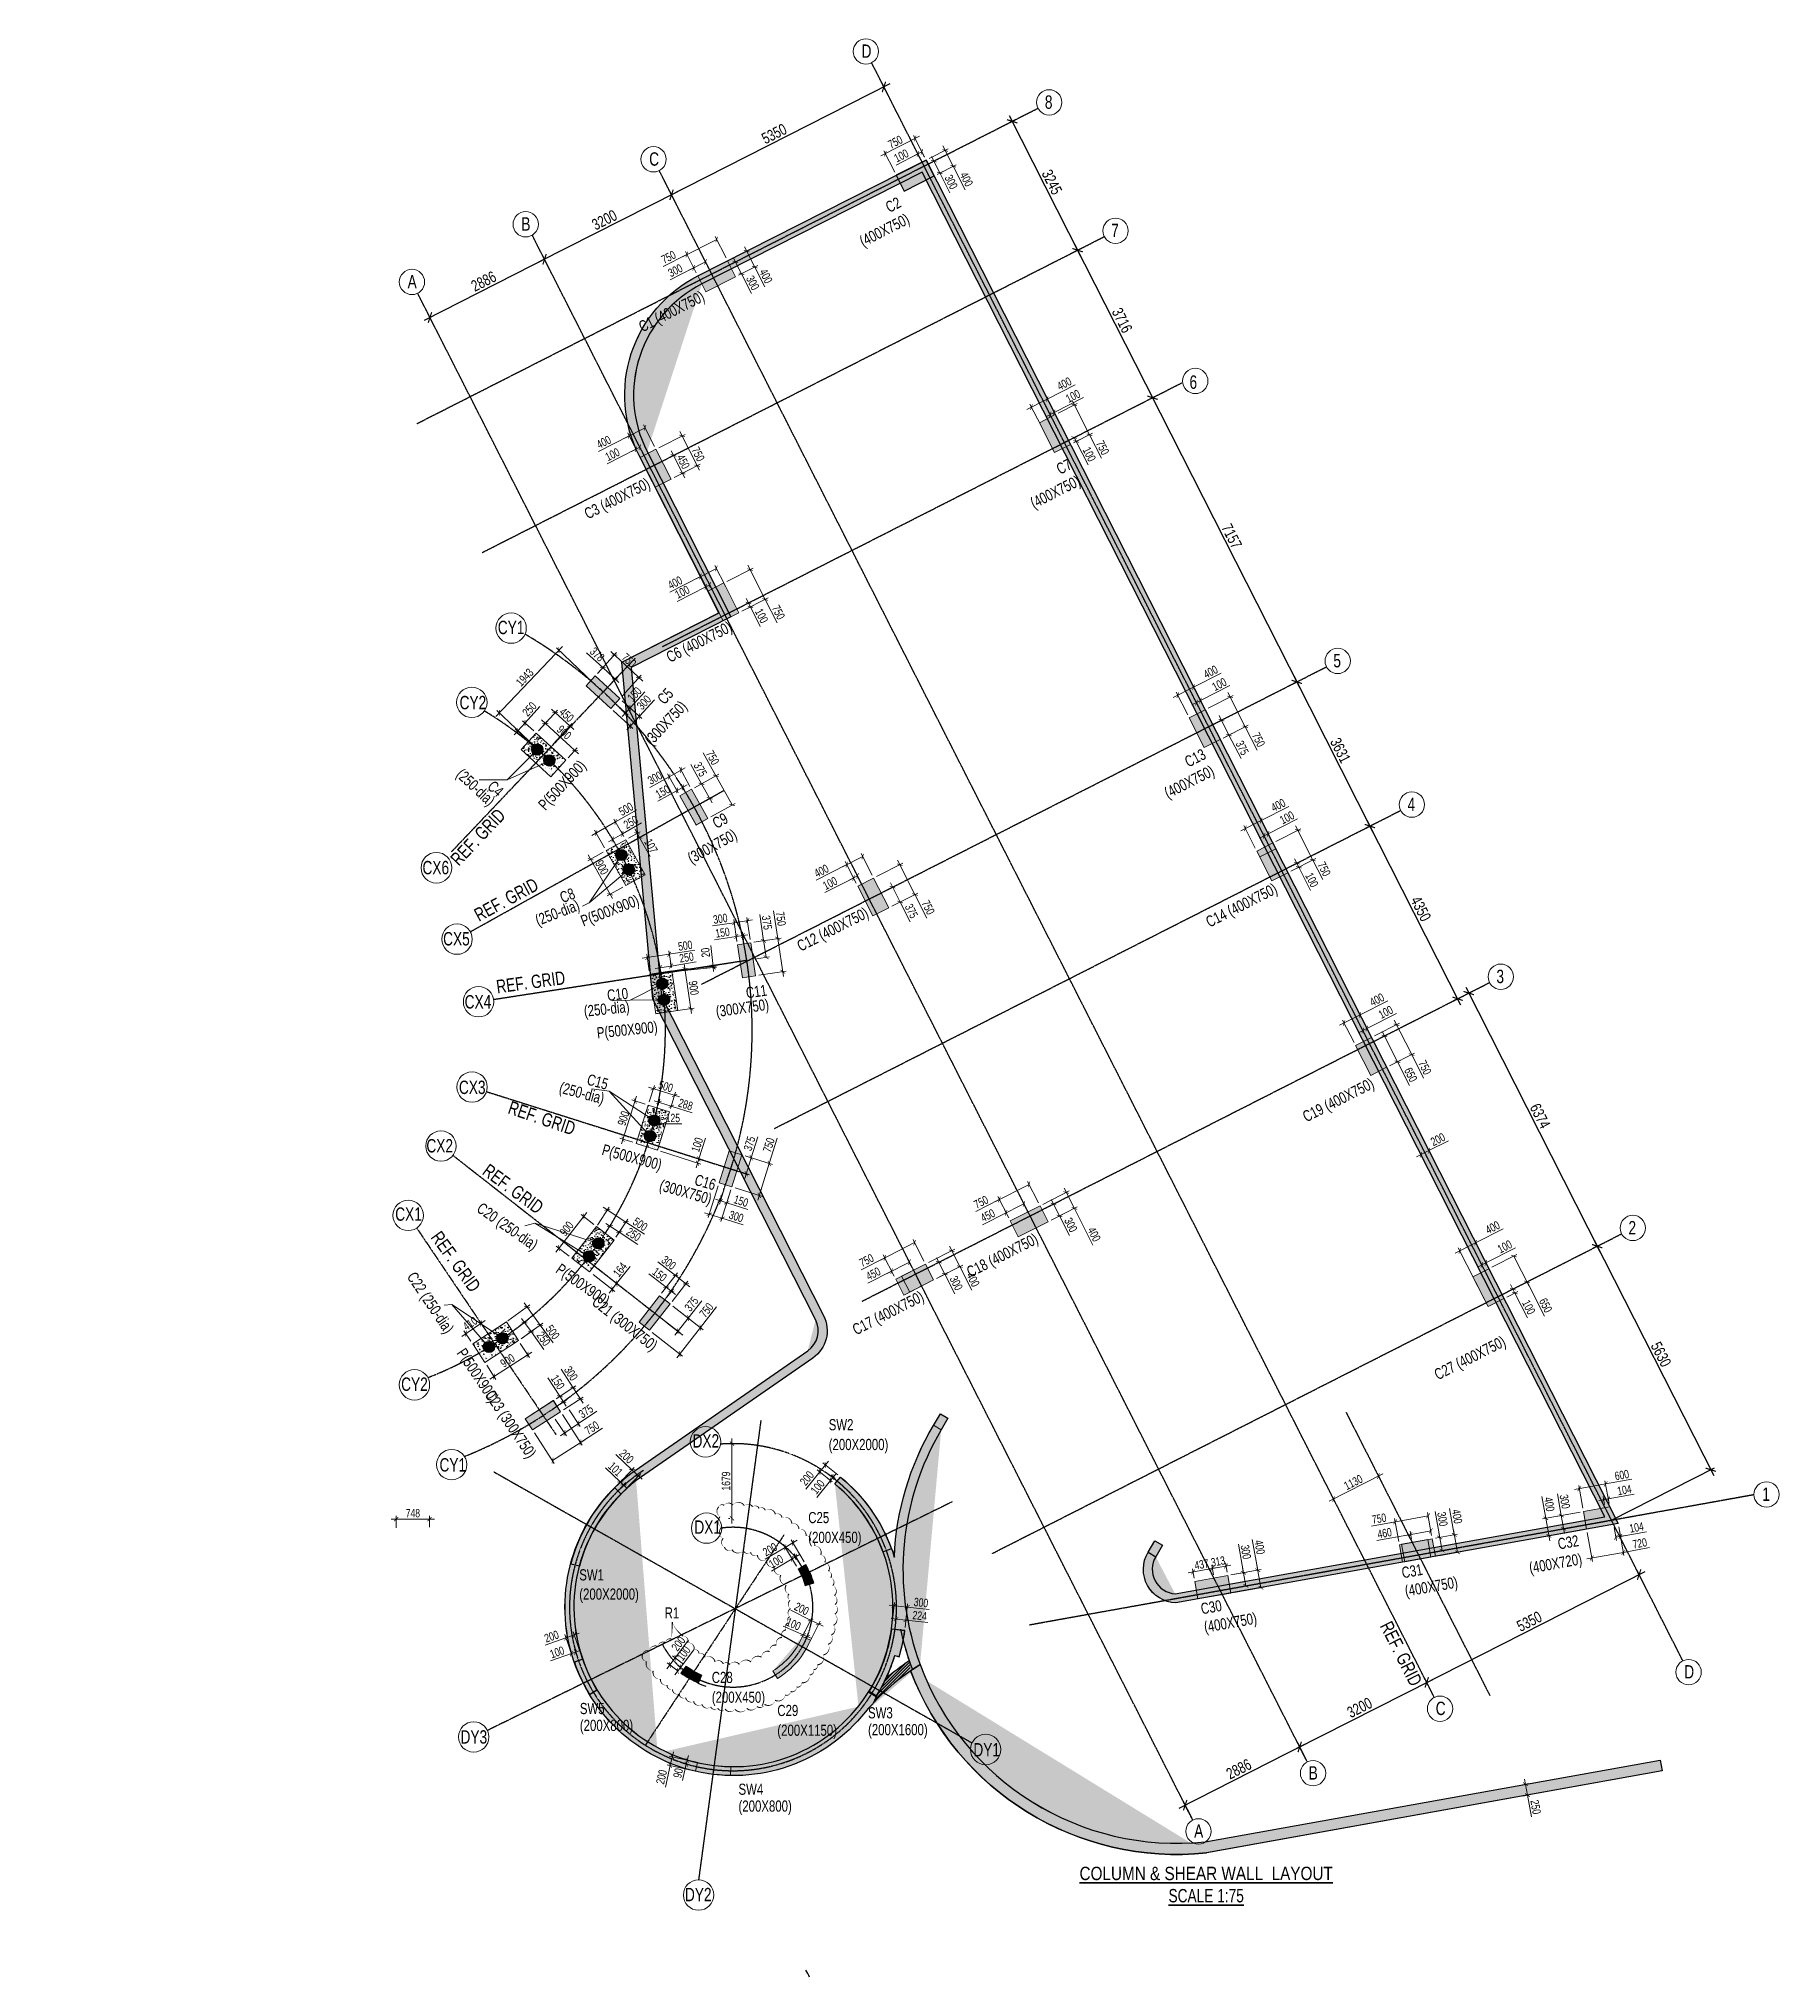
# Model space of a CAD drawing. Header units: millimetres. Extents: x 356 to 40629, y 2473 to 64837.
# Drawn here: x 356 to 39451, y 21304 to 64837 of the extents above; entities that cross this region are included whole.
import ezdxf

# ---------------------------------------------------------------- set-up
doc = ezdxf.new("R2010")
doc.units = ezdxf.units.MM
for name, pattern in [('ACAD_ISO10W100', [18, 12, -3, 0, -3]), ('CENTER', [50.8, 31.75, -6.35, 6.35, -6.35]), ('CONTINOUS', [0])]:
    doc.linetypes.add(name, pattern=pattern)
for name, color, linetype, lineweight in [('A-ANNO-GRID-DIMS', 8, 'Continuous', 25), ('HATCH', 8, 'Continuous', 9), ('S - SEC CUT', 4, 'Continuous', 13), ('S-COL HATCH', 8, 'Continuous', 0), ('S-COLUMN', 6, 'Continuous', 9), ('S-GRID-IDEN', 1, 'Continuous', 9), ('STR-COL-DIM', 8, 'Continuous', 18), ('STR-FOOTING-DIM', 8, 'Continuous', 18), ('STR-SUB TITLE', 22, 'Continuous', 35)]:
    doc.layers.add(name, color=color, linetype=linetype, lineweight=lineweight)
doc.layers.add('Arch-Comments', color=30, linetype='Continuous', plot=False)
for name, color, linetype in [('S - DIM', 8, 'Continuous'), ('S- Structural', 5, 'Continuous'), ('S-COLUMN NO', 6, 'Continuous'), ('S-GRID', 251, 'CENTER'), ('STR-RC WALL', 4, 'Continuous'), ('Structural', 5, 'Continuous')]:
    doc.layers.add(name, color=color, linetype=linetype)
doc.styles.add('EL', font='swisscl.ttf')
doc.styles.add('SD', font='ARIALNB.TTF')
doc.styles.add('SOBHA', font='swisscl.ttf')
doc.styles.add('Swis721 LtCn BT_14', font='swisscl.ttf', dxfattribs={"height": 2.5})
doc.dimstyles.new('S-100', dxfattribs={"dimscale": 100, "dimtxt": 2.5, "dimasz": 1.75, "dimexe": 1, "dimexo": 0, "dimgap": 0.5, "dimtad": 1, "dimdec": 0, "dimrnd": 0.0005, "dimzin": 0, "dimdsep": 46, "dimtxsty": 'EL', "dimblk": 'ARCHTICK', "dimcen": 0.09, "dimdle": 1.5, "dimclrd": 251, "dimclre": 251, "dimclrt": 3, "dimadec": 0, "dimazin": 0, "dimtfac": 1, "dimtdec": 0, "dimtofl": 0, "dimtmove": 0, "dimatfit": 3, "dimfxl": 2, "dimtolj": 1, "dimtzin": 0, "dimlwd": -1, "dimlwe": -1, "dimarcsym": 0})
doc.dimstyles.new('S-75', dxfattribs={"dimscale": 75, "dimtxt": 2.5, "dimasz": 1.25, "dimexe": 1, "dimexo": 1, "dimgap": 0.5, "dimtad": 1, "dimdec": 0, "dimrnd": 0.0005, "dimzin": 0, "dimdsep": 46, "dimtxsty": 'EL', "dimblk": 'ARCHTICK', "dimcen": 0.09, "dimdle": 1.5, "dimclrd": 251, "dimclre": 251, "dimclrt": 3, "dimadec": 0, "dimazin": 0, "dimtfac": 1, "dimtdec": 0, "dimtofl": 0, "dimtmove": 0, "dimatfit": 3, "dimfxl": 2, "dimtolj": 1, "dimtzin": 0, "dimlwd": -1, "dimlwe": -1, "dimarcsym": 0})
pattern_1 = [(23.08095, (-34969.88, -31266.28), (155.2283, -96.69273), [19.05, -209.55]), (328.08095, (-34969.88, -31266.28), (55.0727, 186.31107), [15.24, -167.6406]), (73.5324, (-34956.94, -31274.33), (210.301, 89.61833), [16.19, -178.09024]), (19.26515, (-34946.88, -31220.98), (222.67295, -160.21287), [28.575, -314.325]), (69.7165, (-34928.33, -31234.33), (323.6982, 113.1365), [24.285, -267.1356]), (324.2651, (-34946.88, -31220.98), (323.6982, 113.1365), [22.86, -251.4597]), (354.08095, (-34929.98, -31243.8), (88.88787, -159.82503), [19.05, -209.55]), (299.08095, (-34929.98, -31243.8), (138.49324, 136.25094), [15.24, -167.64]), (44.5324, (-34922.58, -31257.12), (227.3811, -23.5741), [16.19, -178.08994]), (10.58095, (-34969.88, -31266.276), (41.03465, 73.99494), [0, -165.608, 0, -170.18, 0, -168.275]), (340.58095, (-34969.88, -31266.28), (104.93443, 59.07436), [0, -97.028, 0, -161.798, 0, -64.135]), (300.58095, (-35020.385, -31240.63), (118.30537, -66.494116), [0, -63.5, 0, -198.12, 0, -262.89]), (290.58095, (-35043.03, -31229.13), (143.59031, -44.39125), [0, -82.55, 0, -131.572, 0, -186.69])]

msp = doc.modelspace()

# ---------------------------------------------------------------- texts
at = {"layer": 'S-COLUMN NO', "char_height": 250, "attachment_point": 1, "style": 'Swis721 LtCn BT_14'}
for s, insert, width, rotation, line_spacing_factor in [('\\pxsm1,qr;C2 \\P(400X750)', (18144.3, 60533.6), 1676.476, 27, 0.718602), ('\\pxsm1,qr;C1 (400X750)', (13747.9, 58436.1), 1655.767, 27, 0.684224), ('\\pxsm1,qr;C7 \\P(400X750)', (21981.8, 54654.5), 1675.457, 27, 0.738713), ('\\pxsm1,qr;C3 (400X750)', (12578.8, 54263.6), 1594.461, 27, 0.637221), ('\\pxsm1,qr;C6 (400X750)', (14372.5, 51019.4), 1648.75, 27, 0.726483), ('\\pxsm1,qr;C5 \\P(300X750)', (13269.7, 49013.9), 1729.055, 47, 0.737739), ('\\pxsm1,qr;C13 (400X750)', (25089.4, 48194), 1565.26, 27, 0.688335), ('\\pxqr;C4\\P(250-dia)', (9548.3, 49162.8), 1741.131, 317, 0.66957), ('\\pxqr;P(500X900)', (11296.8, 47389.8), 1741.131, 47, 0.66957), ('\\pxsm1,qr;C9 \\P(300X750)', (14274.4, 46651.6, 0), 1679.921, 29, 0.746085), ('\\pxqr;C8\\P(250-dia)', (10712.5, 45148.1), 1741.131, 21.06634, 0.66957), ('\\pxsm1,qr;C14 (400X750)', (26600.5, 45127.3), 1670.109, 27, 0.652156), ('\\pxqr;P(500X900)', (12151.4, 44996.9), 1741.131, 21.06634, 0.66957), ('\\pxsm1,qr;C12 (400X750)', (17407.2, 44581.1), 1681.614, 27, 0.761872), ('\\pxqr;C11 (300X750)', (15265.9, 43397.8), 1438.188, 8, 0.770377), ('\\pxqr;C10\\P(250-dia)\\P ', (12181.9, 43379.8), 1403.498, 6, 0.717217), ('\\pxqr;P(500X900)', (12843.3, 42630.6), 1403.498, 6, 0.717217), ('\\pxqr;C15\\P(250-dia) ', (11651.4, 41881.2, 0), 1571.581, 345, 0.805786), ('\\pxsm1,qr;C19 (400X750)', (28774.9, 40754.6), 1670.109, 27, 0.652156), ('\\pxqr;P(500X900)', (12855, 40071), 1571.581, 345, 0.805786), ('\\pxqr;C16 (300X750)', (14090.8, 39642.9), 1557.314, 344, 0.8028), ('\\pxqr;C20 (250-dia)', (10150.3, 38833.6), 1766.624, 325, 0.888084), ('\\pxsm1,qr;C18 (400X750)', (21228.9, 37265.7), 1669.128, 27, 0.775198), ('\\pxqr;C22 (250-dia)', (8742.3, 37289.6), 1706.852, 304, 0.838598), ('\\pxqr;P(500X900)', (11762.3, 37576.8, 0), 1766.624, 325, 0.888084), ('\\pxqr;C21 (300X750)', (12879.8, 36645.2, 0), 1779.904, 322, 0.898656), ('\\pxsm1,qr;C17 (400X750)', (18663, 35971.6), 1669.128, 27, 0.775198), ('\\pxsm1,qr;C27 (400X750)', (31730.4, 34961.4), 1670.109, 27, 0.652156), ('\\pxqr;P(500X900)', (9749.1, 35740.6), 1706.852, 304, 0.838598), ('\\pxqr;C23 (300X750)', (10596.7, 34484.1), 1699.975, 304, 0.900091), ('\\pxsm1,qr;C32\\P(400X720)', (33462.9, 30979.1), 1480.442, 10, 0.69251), ('\\pxsm1,ql;C31 (400X750)', (30950.8, 30507.9), 1485.801, 10, 0.830312), ('\\pxsm1;C30 (400X750)', (26439.1, 29698.5), 1485.801, 10, 0.830312)]:
    msp.add_mtext(s, dxfattribs=dict(at, insert=insert, width=width, rotation=rotation, line_spacing_factor=line_spacing_factor))
at = {"layer": 'S-COLUMN NO', "color": 4, "char_height": 250, "attachment_point": 1, "style": 'Swis721 LtCn BT_14'}
for s, insert, width, line_spacing_factor in [('SW2 (200X2000)', (18099.7, 33837.7, 0), 1464.033, 1.066011), ('\\pxql;SW1 (200X2000)', (12496.1, 30465.7), 1464.033, 1.035398), ('R1', (14413.4, 29610.4), 328.187, 1.035398), ('\\pxql;SW5\\P(200X800)', (12509.9, 27463.7, 0), 1464.033, 0.906085), ('SW3 (200X1600)', (18983.5, 27367.3, 0), 1464.033, 0.906085), ('SW4 (200X800)', (16073.7, 25651.1, 0), 1464.033, 0.906085)]:
    msp.add_mtext(s, dxfattribs=dict(at, insert=insert, width=width, line_spacing_factor=line_spacing_factor))
at = {"layer": 'S-COLUMN NO', "char_height": 250, "width": 1306.632, "attachment_point": 1, "line_spacing_factor": 1.066011, "style": 'Swis721 LtCn BT_14'}
for s, insert in [('C25 (200X450)', (17640.4, 31752.1)), ('C28 (200X450)', (15473.7, 28162.4)), ('C29\\P(200X1150)', (16945.8, 27420))]:
    msp.add_mtext(s, dxfattribs=dict(at, insert=insert))
at = {"layer": 'STR-SUB TITLE', "linetype": 'CONTINOUS', "ltscale": 10, "insert": (26578.2, 23785.8, 849), "char_height": 300, "width": 8422.892, "attachment_point": 2, "rotation": 0.01078, "style": 'SD'}
msp.add_mtext('{\\fArial Narrow|b0|i0|c0|p34;\\LCOLUMN & SHEAR WALL  LAYOUT\\P\\Fswis721 ltcn bt|c0;SCALE 1:75}', dxfattribs=at)

# ---------------------------------------------------------------- blocks, each defined once
blk = doc.blocks.new('_ArchTick')
at = {"color": 0, "linetype": 'ByBlock', "const_width": 0.15}
blk.add_lwpolyline([(-0.5, -0.5), (0.5, 0.5)], dxfattribs=at)
blk = doc.blocks.new('*D280')
at = {"layer": 'S-COLUMN', "color": 251, "linetype": 'Continuous', "transparency": 16777216}
for p, q in [((21474, 1508), (21650, 1540)), ((21556, 1637), (21621, 1280)), ((21518, 1262), (21694, 1294)), ((21621, 1280), (21708, 792))]:
    blk.add_line(p, q, dxfattribs=at)
at = {"layer": 'S-COLUMN', "color": 251, "transparency": 16777216, "xscale": 93.75, "yscale": 93.75, "zscale": 93.75}
for p, rotation in [((21576, 1527), 100.1887344154539), ((21621, 1280), 280.188734415454)]:
    blk.add_blockref('_ArchTick', p, dxfattribs=dict(at, rotation=rotation))
at = {"layer": 'S-COLUMN', "color": 3, "transparency": 16777216, "insert": (21804, 1014), "char_height": 187.5, "attachment_point": 5, "rotation": 280.1887, "style": 'EL'}
blk.add_mtext('\\A1;250', dxfattribs=at)
blk = doc.blocks.new('A$Cb8b67056')
h = blk.add_hatch(color=9)
h.dxf.hatch_style = 1
h.paths.add_polyline_path([(8291, 37694), (8110, 38051), (7441, 37711), (7622, 37355)])
h = blk.add_hatch(color=9)
h.dxf.hatch_style = 1
edge = h.paths.add_edge_path()
edge.add_line((7334, 6865), (7147, 6795))
edge.add_arc((3790, 5553), 3579, 20.3055, 50.639)
edge.add_line((6060, 8320), (6186, 8475))
edge.add_arc((3790, 5553), 3779, 20.3201, 50.6593, ccw=False)
h = blk.add_hatch(color=9)
h.dxf.hatch_style = 1
h.paths.add_polyline_path([(129, 6519), (323, 6471, -0.133198), (1262, 8094), (1117, 8232, 0.133065)])
h = blk.add_hatch(color=9)
h.dxf.hatch_style = 1
h.paths.add_polyline_path([(6829, 3663), (6998, 3563, 0.064167), (7409, 4471), (7506, 4442, 0.038549), (7632, 5028), (7334, 5059, -0.104807)])
h = blk.add_hatch(color=9)
h.dxf.hatch_style = 1
h.paths.add_polyline_path([(548, 3595), (719, 3699, -0.05286), (399, 4383), (210, 4318, 0.053166)])
at = {"layer": 'S- Structural', "linetype": 'Continuous', "ltscale": 150}
h = blk.add_hatch(color=9, dxfattribs=at)
h.dxf.hatch_style = 1
edge = h.paths.add_edge_path()
edge.add_line((5807, 12101), (2170, 19264))
edge.add_line((2170, 19264), (1489, 26657))
edge.add_line((1489, 26657), (3728, 27795))
edge.add_line((3728, 27795), (1844, 31505))
edge.add_arc((4341, 32773), 2800, 116.9191, 206.9191, ccw=False)
edge.add_line((3073, 35269), (8022, 37782))
edge.add_line((8022, 37782), (23356, 7582))
edge.add_line((23356, 7582), (23656, 7433))
edge.add_line((23656, 7433), (8110, 38051))
edge.add_line((8110, 38051), (2983, 35448))
edge.add_arc((4341, 32773), 3000, 116.9191, 206.9191)
edge.add_line((1666, 31415), (3459, 27883))
edge.add_line((3459, 27883), (1278, 26774))
edge.add_line((1278, 26774), (1974, 19208))
edge.add_line((1974, 19208), (5629, 12010))
edge.add_arc((5138, 11761), 550, -55.2684, 26.9186, ccw=False)
edge.add_line((5452, 11309), (1480, 8555))
edge.add_arc((3784, 5554), 3784, 127.5103, 321.5459)
edge.add_arc((10674, -107), 5135, 121.7, 139.8956, ccw=False)
edge.add_arc((7483, 3216), 1156, 64.7574, 77.4485)
edge.add_arc((10674, -107), 5335, 123.4432, 130.4711)
edge.add_arc((3918, 5523), 3649, 334.4953, 352.5911)
edge.add_arc((13744, 6403), 6353, 192.2731, 198.9021)
edge.add_arc((7597, 3548), 808, 62.0051, 80.2007, ccw=False)
edge.add_arc((13744, 6403), 6153, 149.3688, 200.3614, ccw=False)
edge.add_line((8450, 9537), (8603, 9796))
edge.add_line((8603, 9796), (8431, 9897))
edge.add_line((8431, 9897), (8280, 9636))
edge.add_line((8280, 9636), (8178, 9463))
edge.add_arc((13744, 6403), 6353, 151.1961, 161.7183)
edge.add_arc((20908, 4236), 13835, 162.5032, 163.8355)
edge.add_arc((13744, 6403), 6353, 164.6203, 177.5278)
edge.add_arc((3785, 5554), 3783, 17.2592, 49.7989)
edge.add_line((6227, 8444), (6062, 8321))
edge.add_arc((3785, 5554), 3583, -26.6203, 50.5465, ccw=False)
edge.add_arc((3785, 5554), 3583, 321.5756, 333.3755, ccw=False)
edge.add_arc((10674, -107), 5335, 139.927, 140.0717)
edge.add_arc((3784, 5554), 3584, 244.6516, 321.3767, ccw=False)
edge.add_line((2249, 2315), (2071, 2406))
edge.add_arc((3784, 5554), 3584, 127.5854, 241.4523, ccw=False)
edge.add_line((1598, 8394), (5566, 11145))
edge.add_arc((5138, 11761), 750, 304.7316, 386.9186)
h = blk.add_hatch(color=9, dxfattribs=at)
h.dxf.hatch_style = 1
edge = h.paths.add_edge_path()
edge.add_line((13269, 6684), (13422, 6942))
edge.add_line((13422, 6942), (13249, 7044))
edge.add_line((13249, 7044), (13097, 6786))
edge.add_arc((13744, 6403), 753, 149.3704, 268.1261)
edge.add_line((13720, 5650), (23656, 7433))
edge.add_line((23656, 7433), (23356, 7582))
edge.add_line((23356, 7582), (13707, 5851))
edge.add_arc((13744, 6403), 553, 149.3704, 266.1016, ccw=False)
h = blk.add_hatch(color=9, dxfattribs=at)
h.dxf.hatch_style = 1
edge = h.paths.add_edge_path()
edge.add_line((7762, 4122), (7976, 4262))
edge.add_arc((13744, 6403), 6153, 200.3618, 275.9055)
edge.add_line((14377, 283), (24599, 2120))
edge.add_line((24599, 2120), (24643, 1874))
edge.add_line((24643, 1874), (14411, 35))
edge.add_arc((13744, 6403), 6403, 200.8679, 275.9735, ccw=False)
at = {"ltscale": 20}
blk.add_line((6060, 8320), (6187, 8474), dxfattribs=at)
at = {"color": 4, "ltscale": 20}
blk.add_lwpolyline([(6187, 8474, -0.146356), (7398, 6679, -0.124382), (8280, 9636), (8431, 9897), (8603, 9796), (8450, 9537, 0.226243), (7976, 4262, 0.079561), (6747, 3201, -1.130648), (1480, 8555), (5452, 11309, 0.374815), (5629, 12010), (1974, 19208), (1278, 26774), (3459, 27883), (1666, 31415, -0.414214), (2983, 35448), (8110, 38051), (23656, 7433), (23655, 7433)], format="xyb", dxfattribs=at)
at = {"color": 4}
blk.add_lwpolyline([(8291, 37694), (8110, 38051), (7441, 37711), (7622, 37355)], close=True, dxfattribs=at)
at = {"color": 4, "linetype": 'Continuous'}
for points in [[(23655, 7433), (13720, 5650, -0.570134), (13097, 6786), (13249, 7044), (13422, 6942), (13269, 6684, 0.558487), (13707, 5851), (23356, 7582), (8022, 37782), (3073, 35269, 0.414214), (1844, 31505), (3728, 27795), (1489, 26657), (2170, 19264), (5807, 12101, -0.374815), (5566, 11145), (1598, 8394, 2.861785), (6061, 8321)], [(7762, 4122), (7976, 4262, 0.342102), (14377, 283), (24599, 2120), (24643, 1874), (14411, 35, -0.339968), (7762, 4122, 0.340491)]]:
    blk.add_lwpolyline(points, format="xyb", dxfattribs=at)
at = {"color": 4}
for points in [[(7334, 6865), (7147, 6795, 0.133133), (6060, 8320), (6186, 8475, -0.133158)], [(129, 6519, -0.133065), (1117, 8232), (1262, 8094, 0.133198), (323, 6471)]]:
    blk.add_lwpolyline(points, format="xyb", close=True, dxfattribs=at)
at = {"color": 4, "elevation": 0}
blk.add_lwpolyline([(7632, 5028), (7334, 5059), (7334, 5059, -0.104807), (6829, 3663), (6998, 3563, 0.064167), (7409, 4471), (7506, 4442, 0.038549)], format="xyb", close=True, dxfattribs=at)
at = {"color": 4}
blk.add_lwpolyline([(719, 3699, -0.05286), (399, 4383), (210, 4318, 0.053166), (548, 3595), (719, 3699)], format="xyb", dxfattribs=at)
at = {"color": 0, "linetype": 'Continuous'}
for centre, radius, start, end in [((13744, 6403), 6353, 192.2106, 198.9022), ((10674, -107), 5335, 123.4431, 130.4711)]:
    blk.add_arc(centre, radius, start, end, dxfattribs=at)
blk = doc.blocks.new('*D603')
at = {"layer": 'STR-COL-DIM', "color": 251, "linetype": 'Continuous', "transparency": 16777216}
for p, q in [((23164, 56445), (23826, 56782)), ((22974, 56349), (23164, 56445)), ((23145, 56263), (23041, 56467)), ((23233, 56308), (23130, 56512))]:
    blk.add_line(p, q, dxfattribs=at)
at = {"layer": 'STR-COL-DIM', "color": 251, "transparency": 16777216, "xscale": 93.75, "yscale": 93.75, "zscale": 93.75}
for p, rotation in [((23075, 56400), 206.9190531353408), ((23164, 56445), 26.91905313534079)]:
    blk.add_blockref('_ArchTick', p, dxfattribs=dict(at, rotation=rotation))
at = {"layer": 'STR-COL-DIM', "color": 3, "transparency": 16777216, "insert": (23588, 56811), "char_height": 187.5, "attachment_point": 5, "rotation": 26.9191, "style": 'EL'}
blk.add_mtext('\\A1;100', dxfattribs=at)
blk = doc.blocks.new('*D604')
at = {"layer": 'STR-COL-DIM', "color": 251, "linetype": 'Continuous', "transparency": 16777216}
for p, q in [((23550, 55851), (23680, 55917)), ((23595, 55761), (23725, 55828)), ((23613, 55883), (23710, 55693)), ((23659, 55794), (23926, 55268))]:
    blk.add_line(p, q, dxfattribs=at)
at = {"layer": 'STR-COL-DIM', "color": 251, "transparency": 16777216, "xscale": 93.75, "yscale": 93.75, "zscale": 93.75}
for p, rotation in [((23613, 55883), 116.9188547740658), ((23659, 55794), 296.9188547740658)]:
    blk.add_blockref('_ArchTick', p, dxfattribs=dict(at, rotation=rotation))
at = {"layer": 'STR-COL-DIM', "color": 3, "transparency": 16777216, "insert": (23954, 55506), "char_height": 187.5, "attachment_point": 5, "rotation": 296.9189, "style": 'EL'}
blk.add_mtext('\\A1;100', dxfattribs=at)
blk = doc.blocks.new('*D605')
at = {"layer": 'STR-COL-DIM', "color": 251, "linetype": 'Continuous', "transparency": 16777216}
for p, q in [((23255, 56430), (23684, 56648)), ((23566, 56714), (23957, 55945)), ((23595, 55761), (24023, 55979)), ((23957, 55945), (24225, 55416))]:
    blk.add_line(p, q, dxfattribs=at)
at = {"layer": 'STR-COL-DIM', "color": 251, "transparency": 16777216, "xscale": 93.75, "yscale": 93.75, "zscale": 93.75}
for p, rotation in [((23617, 56614), 116.9190266238063), ((23957, 55945), 296.9190266238063)]:
    blk.add_blockref('_ArchTick', p, dxfattribs=dict(at, rotation=rotation))
at = {"layer": 'STR-COL-DIM', "color": 3, "transparency": 16777216, "insert": (24253, 55655), "char_height": 187.5, "attachment_point": 5, "rotation": 296.919, "style": 'EL'}
blk.add_mtext('\\A1;750', dxfattribs=at)
blk = doc.blocks.new('*D606')
at = {"layer": 'STR-COL-DIM', "color": 251, "linetype": 'Continuous', "transparency": 16777216}
for p, q in [((26296, 50276), (26918, 50591)), ((25839, 50044), (26296, 50276)), ((26163, 49655), (25906, 50162)), ((26519, 49836), (26262, 50343))]:
    blk.add_line(p, q, dxfattribs=at)
at = {"layer": 'STR-COL-DIM', "color": 251, "transparency": 16777216, "xscale": 93.75, "yscale": 93.75, "zscale": 93.75}
for p, rotation in [((25940, 50095), 206.9190531353552), ((26296, 50276), 26.91905313535523)]:
    blk.add_blockref('_ArchTick', p, dxfattribs=dict(at, rotation=rotation))
at = {"layer": 'STR-COL-DIM', "color": 3, "transparency": 16777216, "insert": (26677, 50619), "char_height": 187.5, "attachment_point": 5, "rotation": 26.9191, "style": 'EL'}
blk.add_mtext('\\A1;400', dxfattribs=at)
blk = doc.blocks.new('*D607')
at = {"layer": 'STR-COL-DIM', "color": 251, "linetype": 'Continuous', "transparency": 16777216}
for p, q in [((26450, 49974), (27112, 50310)), ((26260, 49877), (26450, 49974)), ((26431, 49791), (26327, 49995)), ((26519, 49836), (26416, 50040))]:
    blk.add_line(p, q, dxfattribs=at)
at = {"layer": 'STR-COL-DIM', "color": 251, "transparency": 16777216, "xscale": 93.75, "yscale": 93.75, "zscale": 93.75}
for p, rotation in [((26361, 49928), 206.9190531353408), ((26450, 49974), 26.91905313534079)]:
    blk.add_blockref('_ArchTick', p, dxfattribs=dict(at, rotation=rotation))
at = {"layer": 'STR-COL-DIM', "color": 3, "transparency": 16777216, "insert": (26874, 50339), "char_height": 187.5, "attachment_point": 5, "rotation": 26.9191, "style": 'EL'}
blk.add_mtext('\\A1;100', dxfattribs=at)
blk = doc.blocks.new('*D608')
at = {"layer": 'STR-COL-DIM', "color": 251, "linetype": 'Continuous', "transparency": 16777216}
for p, q in [((26871, 49636), (27091, 49201)), ((26790, 49469), (26989, 49570)), ((26960, 49134), (27158, 49235)), ((27091, 49201), (27361, 48671))]:
    blk.add_line(p, q, dxfattribs=at)
at = {"layer": 'STR-COL-DIM', "color": 251, "transparency": 16777216}
for p, xscale, yscale, zscale, rotation in [((26922, 49536), 93.75, 93.75, 93.75, 116.9190531376438), ((27091, 49201), 93.75000000000001, 93.75000000000001, 93.75000000000001, 296.9190531376439)]:
    blk.add_blockref('_ArchTick', p, dxfattribs=dict(at, xscale=xscale, yscale=yscale, zscale=zscale, rotation=rotation))
at = {"layer": 'STR-COL-DIM', "color": 3, "transparency": 16777216, "insert": (27389, 48911), "char_height": 187.5, "attachment_point": 5, "rotation": 296.9191, "style": 'EL'}
blk.add_mtext('\\A1;375', dxfattribs=at)
blk = doc.blocks.new('*D609')
at = {"layer": 'STR-COL-DIM', "color": 251, "linetype": 'Continuous', "transparency": 16777216}
for p, q in [((26620, 49803), (27184, 50089)), ((27066, 50156), (27457, 49387)), ((26960, 49134), (27524, 49421)), ((27457, 49387), (27725, 48858))]:
    blk.add_line(p, q, dxfattribs=at)
at = {"layer": 'STR-COL-DIM', "color": 251, "transparency": 16777216, "xscale": 93.75, "yscale": 93.75, "zscale": 93.75}
for p, rotation in [((27117, 50056), 116.9190266238063), ((27457, 49387), 296.9190266238063)]:
    blk.add_blockref('_ArchTick', p, dxfattribs=dict(at, rotation=rotation))
at = {"layer": 'STR-COL-DIM', "color": 3, "transparency": 16777216, "insert": (27754, 49097), "char_height": 187.5, "attachment_point": 5, "rotation": 296.919, "style": 'EL'}
blk.add_mtext('\\A1;750', dxfattribs=at)
blk = doc.blocks.new('*D610')
at = {"layer": 'STR-COL-DIM', "color": 251, "linetype": 'Continuous', "transparency": 16777216}
for p, q in [((27816, 47283), (28438, 47599)), ((27359, 47051), (27816, 47283)), ((27682, 46662), (27425, 47169)), ((28039, 46844), (27782, 47350))]:
    blk.add_line(p, q, dxfattribs=at)
at = {"layer": 'STR-COL-DIM', "color": 251, "transparency": 16777216, "xscale": 93.75, "yscale": 93.75, "zscale": 93.75}
for p, rotation in [((27459, 47102), 206.9190531353552), ((27816, 47283), 26.91905313535523)]:
    blk.add_blockref('_ArchTick', p, dxfattribs=dict(at, rotation=rotation))
at = {"layer": 'STR-COL-DIM', "color": 3, "transparency": 16777216, "insert": (28197, 47626), "char_height": 187.5, "attachment_point": 5, "rotation": 26.9191, "style": 'EL'}
blk.add_mtext('\\A1;400', dxfattribs=at)
blk = doc.blocks.new('*D611')
at = {"layer": 'STR-COL-DIM', "color": 251, "linetype": 'Continuous', "transparency": 16777216}
for p, q in [((28039, 46844), (27935, 47048)), ((27969, 46981), (28632, 47317)), ((27780, 46885), (27969, 46981)), ((27950, 46798), (27846, 47003))]:
    blk.add_line(p, q, dxfattribs=at)
at = {"layer": 'STR-COL-DIM', "color": 251, "transparency": 16777216, "xscale": 93.75, "yscale": 93.75, "zscale": 93.75}
for p, rotation in [((27969, 46981), 26.91905313534079), ((27880, 46936), 206.9190531353408)]:
    blk.add_blockref('_ArchTick', p, dxfattribs=dict(at, rotation=rotation))
at = {"layer": 'STR-COL-DIM', "color": 3, "transparency": 16777216, "insert": (28394, 47346), "char_height": 187.5, "attachment_point": 5, "rotation": 26.9191, "style": 'EL'}
blk.add_mtext('\\A1;100', dxfattribs=at)
blk = doc.blocks.new('*D612')
at = {"layer": 'STR-COL-DIM', "color": 251, "linetype": 'Continuous', "transparency": 16777216}
for p, q in [((28434, 46231), (28679, 46356)), ((28479, 46142), (28724, 46266)), ((28561, 46422), (28657, 46232)), ((28657, 46232), (28924, 45707))]:
    blk.add_line(p, q, dxfattribs=at)
at = {"layer": 'STR-COL-DIM', "color": 251, "transparency": 16777216}
for p, xscale, yscale, zscale, rotation in [((28612, 46322), 93.75, 93.75, 93.75, 116.9192514383829), ((28657, 46232), 93.74999999999999, 93.74999999999999, 93.74999999999999, 296.9192514383829)]:
    blk.add_blockref('_ArchTick', p, dxfattribs=dict(at, xscale=xscale, yscale=yscale, zscale=zscale, rotation=rotation))
at = {"layer": 'STR-COL-DIM', "color": 3, "transparency": 16777216, "insert": (28953, 45945), "char_height": 187.5, "attachment_point": 5, "rotation": 296.9193, "style": 'EL'}
blk.add_mtext('\\A1;100', dxfattribs=at)
blk = doc.blocks.new('*D613')
at = {"layer": 'STR-COL-DIM', "color": 251, "linetype": 'Continuous', "transparency": 16777216}
for p, q in [((28140, 46811), (28704, 47097)), ((28586, 47163), (28976, 46394)), ((28479, 46142), (29043, 46428)), ((28976, 46394), (29200, 45953))]:
    blk.add_line(p, q, dxfattribs=at)
at = {"layer": 'STR-COL-DIM', "color": 251, "transparency": 16777216, "xscale": 93.75, "yscale": 93.75, "zscale": 93.75}
for p, rotation in [((28637, 47063), 116.9190266234271), ((28976, 46394), 296.9190266234272)]:
    blk.add_blockref('_ArchTick', p, dxfattribs=dict(at, rotation=rotation))
at = {"layer": 'STR-COL-DIM', "color": 3, "transparency": 16777216, "insert": (29229, 46192), "char_height": 187.5, "attachment_point": 5, "rotation": 296.919, "style": 'EL'}
blk.add_mtext('\\A1;750', dxfattribs=at)
blk = doc.blocks.new('*D614')
at = {"layer": 'STR-COL-DIM', "color": 251, "linetype": 'Continuous', "transparency": 16777216}
for p, q in [((30034, 42914), (30656, 43230)), ((29577, 42682), (30034, 42914)), ((29901, 42293), (29643, 42800)), ((30257, 42474), (30000, 42981))]:
    blk.add_line(p, q, dxfattribs=at)
at = {"layer": 'STR-COL-DIM', "color": 251, "transparency": 16777216, "xscale": 93.75, "yscale": 93.75, "zscale": 93.75}
for p, rotation in [((29677, 42733), 206.9190531353552), ((30034, 42914), 26.91905313535523)]:
    blk.add_blockref('_ArchTick', p, dxfattribs=dict(at, rotation=rotation))
at = {"layer": 'STR-COL-DIM', "color": 3, "transparency": 16777216, "insert": (30415, 43257), "char_height": 187.5, "attachment_point": 5, "rotation": 26.9191, "style": 'EL'}
blk.add_mtext('\\A1;400', dxfattribs=at)
blk = doc.blocks.new('*D615')
at = {"layer": 'STR-COL-DIM', "color": 251, "linetype": 'Continuous', "transparency": 16777216}
for p, q in [((30257, 42474), (30154, 42679)), ((30187, 42612), (30850, 42948)), ((29998, 42516), (30187, 42612)), ((30168, 42429), (30065, 42634))]:
    blk.add_line(p, q, dxfattribs=at)
at = {"layer": 'STR-COL-DIM', "color": 251, "transparency": 16777216, "xscale": 93.75, "yscale": 93.75, "zscale": 93.75}
for p, rotation in [((30187, 42612), 26.91905313534079), ((30099, 42567), 206.9190531353408)]:
    blk.add_blockref('_ArchTick', p, dxfattribs=dict(at, rotation=rotation))
at = {"layer": 'STR-COL-DIM', "color": 3, "transparency": 16777216, "insert": (30612, 42977), "char_height": 187.5, "attachment_point": 5, "rotation": 26.9191, "style": 'EL'}
blk.add_mtext('\\A1;100', dxfattribs=at)
blk = doc.blocks.new('*D616')
at = {"layer": 'STR-COL-DIM', "color": 251, "linetype": 'Continuous', "transparency": 16777216}
for p, q in [((30403, 42353), (30648, 42477)), ((30530, 42543), (30876, 41863)), ((30698, 41773), (30943, 41897)), ((30876, 41863), (31145, 41332))]:
    blk.add_line(p, q, dxfattribs=at)
at = {"layer": 'STR-COL-DIM', "color": 251, "transparency": 16777216}
for p, xscale, yscale, zscale, rotation in [((30581, 42443), 93.74999999999999, 93.74999999999999, 93.74999999999999, 116.9192056911603), ((30876, 41863), 93.75, 93.75, 93.75, 296.9192056911603)]:
    blk.add_blockref('_ArchTick', p, dxfattribs=dict(at, xscale=xscale, yscale=yscale, zscale=zscale, rotation=rotation))
at = {"layer": 'STR-COL-DIM', "color": 3, "transparency": 16777216, "insert": (31173, 41572), "char_height": 187.5, "attachment_point": 5, "rotation": 296.9192, "style": 'EL'}
blk.add_mtext('\\A1;650', dxfattribs=at)
blk = doc.blocks.new('*D617')
at = {"layer": 'STR-COL-DIM', "color": 251, "linetype": 'Continuous', "transparency": 16777216}
for p, q in [((30358, 42442), (30922, 42728)), ((30804, 42794), (31195, 42025)), ((30698, 41773), (31261, 42059)), ((31195, 42025), (31463, 41496))]:
    blk.add_line(p, q, dxfattribs=at)
at = {"layer": 'STR-COL-DIM', "color": 251, "transparency": 16777216, "xscale": 93.75, "yscale": 93.75, "zscale": 93.75}
for p, rotation in [((30855, 42694), 116.9190266224799), ((31195, 42025), 296.91902662248)]:
    blk.add_blockref('_ArchTick', p, dxfattribs=dict(at, rotation=rotation))
at = {"layer": 'STR-COL-DIM', "color": 3, "transparency": 16777216, "insert": (31491, 41735), "char_height": 187.5, "attachment_point": 5, "rotation": 296.919, "style": 'EL'}
blk.add_mtext('\\A1;750', dxfattribs=at)
blk = doc.blocks.new('*D618')
at = {"layer": 'STR-COL-DIM', "color": 251, "linetype": 'Continuous', "transparency": 16777216}
for p, q in [((32631, 37799), (33253, 38115)), ((32174, 37567), (32631, 37799)), ((32821, 36542), (32241, 37685)), ((33177, 36723), (32597, 37866))]:
    blk.add_line(p, q, dxfattribs=at)
at = {"layer": 'STR-COL-DIM', "color": 251, "transparency": 16777216, "xscale": 93.75, "yscale": 93.75, "zscale": 93.75}
for p, rotation in [((32275, 37618), 206.9190531353552), ((32631, 37799), 26.91905313535523)]:
    blk.add_blockref('_ArchTick', p, dxfattribs=dict(at, rotation=rotation))
at = {"layer": 'STR-COL-DIM', "color": 3, "transparency": 16777216, "insert": (33012, 38142), "char_height": 187.5, "attachment_point": 5, "rotation": 26.9191, "style": 'EL'}
blk.add_mtext('\\A1;400', dxfattribs=at)
blk = doc.blocks.new('*D619')
at = {"layer": 'STR-COL-DIM', "color": 251, "linetype": 'Continuous', "transparency": 16777216}
for p, q in [((32861, 37346), (33524, 37682)), ((32672, 37250), (32861, 37346)), ((33088, 36678), (32739, 37367)), ((33177, 36723), (32827, 37412))]:
    blk.add_line(p, q, dxfattribs=at)
at = {"layer": 'STR-COL-DIM', "color": 251, "transparency": 16777216, "xscale": 93.75, "yscale": 93.75, "zscale": 93.75}
for p, rotation in [((32773, 37300), 206.9190531353408), ((32861, 37346), 26.91905313534079)]:
    blk.add_blockref('_ArchTick', p, dxfattribs=dict(at, rotation=rotation))
at = {"layer": 'STR-COL-DIM', "color": 3, "transparency": 16777216, "insert": (33286, 37711), "char_height": 187.5, "attachment_point": 5, "rotation": 26.9191, "style": 'EL'}
blk.add_mtext('\\A1;100', dxfattribs=at)
blk = doc.blocks.new('*D620')
at = {"layer": 'STR-COL-DIM', "color": 251, "linetype": 'Continuous', "transparency": 16777216}
for p, q in [((33289, 36669), (33534, 36793)), ((33334, 36580), (33579, 36704)), ((33416, 36860), (33513, 36670)), ((33513, 36670), (33795, 36113))]:
    blk.add_line(p, q, dxfattribs=at)
at = {"layer": 'STR-COL-DIM', "color": 251, "transparency": 16777216}
for p, xscale, yscale, zscale, rotation in [((33467, 36759), 93.75, 93.75, 93.75, 116.9190521147273), ((33513, 36670), 93.74999999999999, 93.74999999999999, 93.74999999999999, 296.9190521147273)]:
    blk.add_blockref('_ArchTick', p, dxfattribs=dict(at, xscale=xscale, yscale=yscale, zscale=zscale, rotation=rotation))
at = {"layer": 'STR-COL-DIM', "color": 3, "transparency": 16777216, "insert": (33824, 36351), "char_height": 187.5, "attachment_point": 5, "rotation": 296.9191, "style": 'EL'}
blk.add_mtext('\\A1;100', dxfattribs=at)
blk = doc.blocks.new('*D621')
at = {"layer": 'STR-COL-DIM', "color": 251, "linetype": 'Continuous', "transparency": 16777216}
for p, q in [((32995, 37248), (33559, 37535)), ((33492, 37501), (33837, 36821)), ((33289, 36669), (33853, 36955)), ((33786, 36921), (34176, 36153))]:
    blk.add_line(p, q, dxfattribs=at)
at = {"layer": 'STR-COL-DIM', "color": 251, "transparency": 16777216, "xscale": 93.75, "yscale": 93.75, "zscale": 93.75}
for p, rotation in [((33492, 37501), 116.9190571757739), ((33786, 36921), 296.919057175774)]:
    blk.add_blockref('_ArchTick', p, dxfattribs=dict(at, rotation=rotation))
at = {"layer": 'STR-COL-DIM', "color": 3, "transparency": 16777216, "insert": (34204, 36393), "char_height": 187.5, "attachment_point": 5, "rotation": 296.9191, "style": 'EL'}
blk.add_mtext('\\A1;650', dxfattribs=at)
blk = doc.blocks.new('*D498')
at = {"layer": 'STR-COL-DIM', "color": 251, "linetype": 'Continuous', "transparency": 16777216}
for p, q in [((15583, 60332), (14814, 59941)), ((15794, 59916), (15549, 60399)), ((14914, 59992), (14384, 59723)), ((15125, 59577), (14880, 60059))]:
    blk.add_line(p, q, dxfattribs=at)
at = {"layer": 'STR-COL-DIM', "color": 251, "transparency": 16777216, "xscale": 93.75, "yscale": 93.75, "zscale": 93.75}
for p, rotation in [((15583, 60332), 26.91902636298859), ((14914, 59992), 206.9190263629885)]:
    blk.add_blockref('_ArchTick', p, dxfattribs=dict(at, rotation=rotation))
at = {"layer": 'STR-COL-DIM', "color": 3, "transparency": 16777216, "insert": (14502, 59933), "char_height": 187.5, "attachment_point": 5, "rotation": 26.919, "style": 'EL'}
blk.add_mtext('\\A1;750', dxfattribs=at)
blk = doc.blocks.new('*D499')
at = {"layer": 'STR-COL-DIM', "color": 251, "linetype": 'Continuous', "transparency": 16777216}
for p, q in [((15066, 59692), (14536, 59423)), ((15334, 59828), (14966, 59641)), ((15125, 59577), (15032, 59759)), ((15392, 59712), (15300, 59895))]:
    blk.add_line(p, q, dxfattribs=at)
at = {"layer": 'STR-COL-DIM', "color": 251, "transparency": 16777216, "xscale": 93.75, "yscale": 93.75, "zscale": 93.75}
for p, rotation in [((15066, 59692), 206.9189862057132), ((15334, 59828), 26.91898620571313)]:
    blk.add_blockref('_ArchTick', p, dxfattribs=dict(at, rotation=rotation))
at = {"layer": 'STR-COL-DIM', "color": 3, "transparency": 16777216, "insert": (14655, 59633), "char_height": 187.5, "attachment_point": 5, "rotation": 26.919, "style": 'EL'}
blk.add_mtext('\\A1;300', dxfattribs=at)
blk = doc.blocks.new('*D500')
at = {"layer": 'STR-COL-DIM', "color": 251, "linetype": 'Continuous', "transparency": 16777216}
for p, q in [((15940, 59794), (16070, 59861)), ((15952, 59927), (16139, 59559)), ((16076, 59527), (16206, 59593)), ((16139, 59559), (16364, 59116))]:
    blk.add_line(p, q, dxfattribs=at)
at = {"layer": 'STR-COL-DIM', "color": 251, "transparency": 16777216, "xscale": 93.75, "yscale": 93.75, "zscale": 93.75}
for p, rotation in [((16003, 59827), 116.919053134882), ((16139, 59559), 296.919053134882)]:
    blk.add_blockref('_ArchTick', p, dxfattribs=dict(at, rotation=rotation))
at = {"layer": 'STR-COL-DIM', "color": 3, "transparency": 16777216, "insert": (16392, 59356), "char_height": 187.5, "attachment_point": 5, "rotation": 296.9191, "style": 'EL'}
blk.add_mtext('\\A1;300', dxfattribs=at)
blk = doc.blocks.new('*D501')
at = {"layer": 'STR-COL-DIM', "color": 251, "linetype": 'Continuous', "transparency": 16777216}
for p, q in [((15895, 59883), (16323, 60101)), ((16205, 60167), (16437, 59710)), ((16076, 59527), (16504, 59744)), ((16437, 59710), (16663, 59265))]:
    blk.add_line(p, q, dxfattribs=at)
at = {"layer": 'STR-COL-DIM', "color": 251, "transparency": 16777216, "xscale": 93.75, "yscale": 93.75, "zscale": 93.75}
for p, rotation in [((16256, 60067), 116.919053131949), ((16437, 59710), 296.919053131949)]:
    blk.add_blockref('_ArchTick', p, dxfattribs=dict(at, rotation=rotation))
at = {"layer": 'STR-COL-DIM', "color": 3, "transparency": 16777216, "insert": (16690, 59506), "char_height": 187.5, "attachment_point": 5, "rotation": 296.9191, "style": 'EL'}
blk.add_mtext('\\A1;400', dxfattribs=at)
blk = doc.blocks.new('*D502')
at = {"layer": 'STR-COL-DIM', "color": 251, "linetype": 'Continuous', "transparency": 16777216}
for p, q in [((14185, 55684), (13940, 56167)), ((13618, 55919), (12927, 55568)), ((13974, 56100), (13517, 55868)), ((13829, 55503), (13584, 55986))]:
    blk.add_line(p, q, dxfattribs=at)
at = {"layer": 'STR-COL-DIM', "color": 251, "transparency": 16777216, "xscale": 93.75, "yscale": 93.75, "zscale": 93.75}
for p, rotation in [((13974, 56100), 26.91900293782648), ((13618, 55919), 206.9190029378265)]:
    blk.add_blockref('_ArchTick', p, dxfattribs=dict(at, rotation=rotation))
at = {"layer": 'STR-COL-DIM', "color": 3, "transparency": 16777216, "insert": (13047, 55779), "char_height": 187.5, "attachment_point": 5, "rotation": 26.919, "style": 'EL'}
blk.add_mtext('\\A1;400', dxfattribs=at)
blk = doc.blocks.new('*D503')
at = {"layer": 'STR-COL-DIM', "color": 251, "linetype": 'Continuous', "transparency": 16777216}
for p, q in [((13918, 55549), (13825, 55731)), ((13770, 55619), (13125, 55292)), ((13859, 55664), (13670, 55568)), ((13829, 55503), (13736, 55686))]:
    blk.add_line(p, q, dxfattribs=at)
at = {"layer": 'STR-COL-DIM', "color": 251, "transparency": 16777216, "xscale": 93.75, "yscale": 93.75, "zscale": 93.75}
for p, rotation in [((13859, 55664), 26.91885235111939), ((13770, 55619), 206.9188523511193)]:
    blk.add_blockref('_ArchTick', p, dxfattribs=dict(at, rotation=rotation))
at = {"layer": 'STR-COL-DIM', "color": 3, "transparency": 16777216, "insert": (13242, 55501), "char_height": 187.5, "attachment_point": 5, "rotation": 26.9189, "style": 'EL'}
blk.add_mtext('\\A1;100', dxfattribs=at)
blk = doc.blocks.new('*D504')
at = {"layer": 'STR-COL-DIM', "color": 251, "linetype": 'Continuous', "transparency": 16777216}
for p, q in [((14422, 55384), (14679, 55515)), ((14561, 55581), (14867, 54979)), ((14626, 54983), (14883, 55113))]:
    blk.add_line(p, q, dxfattribs=at)
at = {"layer": 'STR-COL-DIM', "color": 251, "transparency": 16777216, "xscale": 93.75, "yscale": 93.75, "zscale": 93.75}
for p, rotation in [((14612, 55481), 116.9190531342033), ((14816, 55079), 296.9190531342033)]:
    blk.add_blockref('_ArchTick', p, dxfattribs=dict(at, rotation=rotation))
at = {"layer": 'STR-COL-DIM', "color": 3, "transparency": 16777216, "insert": (14833, 55340), "char_height": 187.5, "attachment_point": 5, "rotation": 296.9191, "style": 'EL'}
blk.add_mtext('\\A1;450', dxfattribs=at)
blk = doc.blocks.new('*D505')
at = {"layer": 'STR-COL-DIM', "color": 251, "linetype": 'Continuous', "transparency": 16777216}
for p, q in [((14286, 55651), (14876, 55951)), ((14758, 56017), (15199, 55148)), ((14626, 54983), (15215, 55282))]:
    blk.add_line(p, q, dxfattribs=at)
at = {"layer": 'STR-COL-DIM', "color": 251, "transparency": 16777216, "xscale": 93.75, "yscale": 93.75, "zscale": 93.75}
for p, rotation in [((14809, 55917), 116.919053135733), ((15148, 55248), 296.919053135733)]:
    blk.add_blockref('_ArchTick', p, dxfattribs=dict(at, rotation=rotation))
at = {"layer": 'STR-COL-DIM', "color": 3, "transparency": 16777216, "insert": (15166, 55508), "char_height": 187.5, "attachment_point": 5, "rotation": 296.9191, "style": 'EL'}
blk.add_mtext('\\A1;750', dxfattribs=at)
blk = doc.blocks.new('*D506')
at = {"layer": 'STR-COL-DIM', "color": 251, "linetype": 'Continuous', "transparency": 16777216}
for p, q in [((15220, 52762), (14530, 52411)), ((15577, 52943), (15120, 52711)), ((15432, 52346), (15187, 52829)), ((15788, 52527), (15543, 53010))]:
    blk.add_line(p, q, dxfattribs=at)
at = {"layer": 'STR-COL-DIM', "color": 251, "transparency": 16777216, "xscale": 93.75, "yscale": 93.75, "zscale": 93.75}
for p, rotation in [((15220, 52762), 206.9190029378265), ((15577, 52943), 26.91900293782648)]:
    blk.add_blockref('_ArchTick', p, dxfattribs=dict(at, rotation=rotation))
at = {"layer": 'STR-COL-DIM', "color": 3, "transparency": 16777216, "insert": (14650, 52622), "char_height": 187.5, "attachment_point": 5, "rotation": 26.919, "style": 'EL'}
blk.add_mtext('\\A1;400', dxfattribs=at)
blk = doc.blocks.new('*D507')
at = {"layer": 'STR-COL-DIM', "color": 251, "linetype": 'Continuous', "transparency": 16777216}
for p, q in [((15339, 52529), (14694, 52202)), ((15428, 52574), (15238, 52478)), ((15432, 52346), (15305, 52596)), ((15521, 52392), (15394, 52641))]:
    blk.add_line(p, q, dxfattribs=at)
at = {"layer": 'STR-COL-DIM', "color": 251, "transparency": 16777216, "xscale": 93.75, "yscale": 93.75, "zscale": 93.75}
for p, rotation in [((15339, 52529), 206.9190531369766), ((15428, 52574), 26.91905313697664)]:
    blk.add_blockref('_ArchTick', p, dxfattribs=dict(at, rotation=rotation))
at = {"layer": 'STR-COL-DIM', "color": 3, "transparency": 16777216, "insert": (14811, 52411), "char_height": 187.5, "attachment_point": 5, "rotation": 26.9191, "style": 'EL'}
blk.add_mtext('\\A1;100', dxfattribs=at)
blk = doc.blocks.new('*D508')
at = {"layer": 'STR-COL-DIM', "color": 251, "linetype": 'Continuous', "transparency": 16777216}
for p, q in [((16244, 52267), (16340, 52077)), ((16104, 52070), (16362, 52201)), ((16150, 51981), (16407, 52111)), ((16340, 52077), (16563, 51639))]:
    blk.add_line(p, q, dxfattribs=at)
at = {"layer": 'STR-COL-DIM', "color": 251, "transparency": 16777216, "xscale": 93.75, "yscale": 93.75, "zscale": 93.75}
for p, rotation in [((16295, 52167), 116.9190531326458), ((16340, 52077), 296.9190531326459)]:
    blk.add_blockref('_ArchTick', p, dxfattribs=dict(at, rotation=rotation))
at = {"layer": 'STR-COL-DIM', "color": 3, "transparency": 16777216, "insert": (16592, 51877), "char_height": 187.5, "attachment_point": 5, "rotation": 296.9191, "style": 'EL'}
blk.add_mtext('\\A1;100', dxfattribs=at)
blk = doc.blocks.new('*D509')
at = {"layer": 'STR-COL-DIM', "color": 251, "linetype": 'Continuous', "transparency": 16777216}
for p, q in [((15810, 52650), (16400, 52949)), ((16282, 53015), (16672, 52246)), ((16150, 51981), (16739, 52280)), ((16672, 52246), (16941, 51717))]:
    blk.add_line(p, q, dxfattribs=at)
at = {"layer": 'STR-COL-DIM', "color": 251, "transparency": 16777216, "xscale": 93.75, "yscale": 93.75, "zscale": 93.75}
for p, rotation in [((16333, 52915), 116.9190531345959), ((16672, 52246), 296.9190531345959)]:
    blk.add_blockref('_ArchTick', p, dxfattribs=dict(at, rotation=rotation))
at = {"layer": 'STR-COL-DIM', "color": 3, "transparency": 16777216, "insert": (16969, 51957), "char_height": 187.5, "attachment_point": 5, "rotation": 296.9191, "style": 'EL'}
blk.add_mtext('\\A1;750', dxfattribs=at)
blk = doc.blocks.new('*D510')
at = {"layer": 'STR-COL-DIM', "color": 251, "linetype": 'Continuous', "transparency": 16777216}
for p, q in [((18659, 45990), (18014, 45663)), ((18748, 46036), (18558, 45940)), ((18718, 45875), (18625, 46057)), ((18807, 45920), (18714, 46103))]:
    blk.add_line(p, q, dxfattribs=at)
at = {"layer": 'STR-COL-DIM', "color": 251, "transparency": 16777216, "xscale": 93.75, "yscale": 93.75, "zscale": 93.75}
for p, rotation in [((18659, 45990), 206.9190531401566), ((18748, 46036), 26.91905314015662)]:
    blk.add_blockref('_ArchTick', p, dxfattribs=dict(at, rotation=rotation))
at = {"layer": 'STR-COL-DIM', "color": 3, "transparency": 16777216, "insert": (18131, 45872), "char_height": 187.5, "attachment_point": 5, "rotation": 26.9191, "style": 'EL'}
blk.add_mtext('\\A1;100', dxfattribs=at)
blk = doc.blocks.new('*D511')
at = {"layer": 'STR-COL-DIM', "color": 251, "linetype": 'Continuous', "transparency": 16777216}
for p, q in [((19345, 45689), (19602, 45819)), ((19484, 45885), (19705, 45451)), ((19515, 45354), (19772, 45485)), ((19705, 45451), (19929, 45008))]:
    blk.add_line(p, q, dxfattribs=at)
at = {"layer": 'STR-COL-DIM', "color": 251, "transparency": 16777216, "xscale": 93.75, "yscale": 93.75, "zscale": 93.75}
for p, rotation in [((19535, 45785), 116.9190531326921), ((19705, 45451), 296.919053132692)]:
    blk.add_blockref('_ArchTick', p, dxfattribs=dict(at, rotation=rotation))
at = {"layer": 'STR-COL-DIM', "color": 3, "transparency": 16777216, "insert": (19957, 45248), "char_height": 187.5, "attachment_point": 5, "rotation": 296.9191, "style": 'EL'}
blk.add_mtext('\\A1;375', dxfattribs=at)
blk = doc.blocks.new('*D512')
at = {"layer": 'STR-COL-DIM', "color": 251, "linetype": 'Continuous', "transparency": 16777216}
for p, q in [((19175, 46023), (19764, 46322)), ((19647, 46389), (20037, 45620)), ((19515, 45354), (20104, 45653)), ((20037, 45620), (20306, 45090))]:
    blk.add_line(p, q, dxfattribs=at)
at = {"layer": 'STR-COL-DIM', "color": 251, "transparency": 16777216, "xscale": 93.75, "yscale": 93.75, "zscale": 93.75}
for p, rotation in [((19698, 46288), 116.9190531345959), ((20037, 45620), 296.9190531345959)]:
    blk.add_blockref('_ArchTick', p, dxfattribs=dict(at, rotation=rotation))
at = {"layer": 'STR-COL-DIM', "color": 3, "transparency": 16777216, "insert": (20334, 45330), "char_height": 187.5, "attachment_point": 5, "rotation": 296.9191, "style": 'EL'}
blk.add_mtext('\\A1;750', dxfattribs=at)
blk = doc.blocks.new('*D513')
at = {"layer": 'STR-COL-DIM', "color": 251, "linetype": 'Continuous', "transparency": 16777216}
for p, q in [((21932, 38770), (21403, 38502)), ((22601, 39110), (21832, 38719)), ((22143, 38355), (21898, 38837)), ((22812, 38694), (22567, 39177))]:
    blk.add_line(p, q, dxfattribs=at)
at = {"layer": 'STR-COL-DIM', "color": 251, "transparency": 16777216, "xscale": 93.75, "yscale": 93.75, "zscale": 93.75}
for p, rotation in [((22601, 39110), 26.91905313458852), ((21932, 38770), 206.9190531345885)]:
    blk.add_blockref('_ArchTick', p, dxfattribs=dict(at, rotation=rotation))
at = {"layer": 'STR-COL-DIM', "color": 3, "transparency": 16777216, "insert": (21522, 38712), "char_height": 187.5, "attachment_point": 5, "rotation": 26.9191, "style": 'EL'}
blk.add_mtext('\\A1;750', dxfattribs=at)
blk = doc.blocks.new('*D514')
at = {"layer": 'STR-COL-DIM', "color": 251, "linetype": 'Continuous', "transparency": 16777216}
for p, q in [((22085, 38470), (21552, 38200)), ((22486, 38674), (21984, 38419)), ((22143, 38355), (22051, 38537)), ((22545, 38558), (22452, 38741))]:
    blk.add_line(p, q, dxfattribs=at)
at = {"layer": 'STR-COL-DIM', "color": 251, "transparency": 16777216, "xscale": 93.75, "yscale": 93.75, "zscale": 93.75}
for p, rotation in [((22486, 38674), 26.91905313738835), ((22085, 38470), 206.9190531373883)]:
    blk.add_blockref('_ArchTick', p, dxfattribs=dict(at, rotation=rotation))
at = {"layer": 'STR-COL-DIM', "color": 3, "transparency": 16777216, "insert": (21672, 38411), "char_height": 187.5, "attachment_point": 5, "rotation": 26.9191, "style": 'EL'}
blk.add_mtext('\\A1;450', dxfattribs=at)
blk = doc.blocks.new('*D515')
at = {"layer": 'STR-COL-DIM', "color": 251, "linetype": 'Continuous', "transparency": 16777216}
for p, q in [((23097, 38769), (23284, 38401)), ((22958, 38572), (23215, 38703)), ((23094, 38305), (23351, 38435)), ((23284, 38401), (23509, 37958))]:
    blk.add_line(p, q, dxfattribs=at)
at = {"layer": 'STR-COL-DIM', "color": 251, "transparency": 16777216, "xscale": 93.75, "yscale": 93.75, "zscale": 93.75}
for p, rotation in [((23148, 38669), 116.9190531347932), ((23284, 38401), 296.9190531347932)]:
    blk.add_blockref('_ArchTick', p, dxfattribs=dict(at, rotation=rotation))
at = {"layer": 'STR-COL-DIM', "color": 3, "transparency": 16777216, "insert": (23537, 38199), "char_height": 187.5, "attachment_point": 5, "rotation": 296.9191, "style": 'EL'}
blk.add_mtext('\\A1;300', dxfattribs=at)
blk = doc.blocks.new('*D516')
at = {"layer": 'STR-COL-DIM', "color": 251, "linetype": 'Continuous', "transparency": 16777216}
for p, q in [((22913, 38661), (23502, 38961)), ((23385, 39027), (23617, 38570)), ((23094, 38305), (23683, 38604)), ((23617, 38570), (24035, 37747))]:
    blk.add_line(p, q, dxfattribs=at)
at = {"layer": 'STR-COL-DIM', "color": 251, "transparency": 16777216, "xscale": 93.75, "yscale": 93.75, "zscale": 93.75}
for p, rotation in [((23435, 38927), 116.9190531334912), ((23617, 38570), 296.9190531334912)]:
    blk.add_blockref('_ArchTick', p, dxfattribs=dict(at, rotation=rotation))
at = {"layer": 'STR-COL-DIM', "color": 3, "transparency": 16777216, "insert": (24062, 37988), "char_height": 187.5, "attachment_point": 5, "rotation": 296.9191, "style": 'EL'}
blk.add_mtext('\\A1;400', dxfattribs=at)
blk = doc.blocks.new('*D517')
at = {"layer": 'STR-COL-DIM', "color": 251, "linetype": 'Continuous', "transparency": 16777216}
for p, q in [((19360, 37462), (18830, 37193)), ((20029, 37801), (19260, 37411)), ((19570, 37048), (19326, 37529)), ((20239, 37388), (19995, 37868))]:
    blk.add_line(p, q, dxfattribs=at)
at = {"layer": 'STR-COL-DIM', "color": 251, "transparency": 16777216, "xscale": 93.75, "yscale": 93.75, "zscale": 93.75}
for p, rotation in [((20029, 37801), 26.91643791429373), ((19360, 37462), 206.9164379142937)]:
    blk.add_blockref('_ArchTick', p, dxfattribs=dict(at, rotation=rotation))
at = {"layer": 'STR-COL-DIM', "color": 3, "transparency": 16777216, "insert": (18949, 37403), "char_height": 187.5, "attachment_point": 5, "rotation": 26.9164, "style": 'EL'}
blk.add_mtext('\\A1;750', dxfattribs=at)
blk = doc.blocks.new('*D518')
at = {"layer": 'STR-COL-DIM', "color": 251, "linetype": 'Continuous', "transparency": 16777216}
for p, q in [((19513, 37162), (18981, 36892)), ((19914, 37366), (19412, 37111)), ((19570, 37048), (19479, 37229)), ((19972, 37252), (19880, 37433))]:
    blk.add_line(p, q, dxfattribs=at)
at = {"layer": 'STR-COL-DIM', "color": 251, "transparency": 16777216, "xscale": 93.75, "yscale": 93.75, "zscale": 93.75}
for p, rotation in [((19513, 37162), 206.9154665758203), ((19914, 37366), 26.91546657582035)]:
    blk.add_blockref('_ArchTick', p, dxfattribs=dict(at, rotation=rotation))
at = {"layer": 'STR-COL-DIM', "color": 3, "transparency": 16777216, "insert": (19101, 37103), "char_height": 187.5, "attachment_point": 5, "rotation": 26.9155, "style": 'EL'}
blk.add_mtext('\\A1;450', dxfattribs=at)
blk = doc.blocks.new('*D519')
at = {"layer": 'STR-COL-DIM', "color": 251, "linetype": 'Continuous', "transparency": 16777216}
for p, q in [((20524, 37463), (20711, 37095)), ((20385, 37266), (20642, 37396)), ((20521, 36998), (20778, 37129)), ((20711, 37095), (20936, 36652))]:
    blk.add_line(p, q, dxfattribs=at)
at = {"layer": 'STR-COL-DIM', "color": 251, "transparency": 16777216, "xscale": 93.75, "yscale": 93.75, "zscale": 93.75}
for p, rotation in [((20575, 37362), 116.9190531340464), ((20711, 37095), 296.9190531340464)]:
    blk.add_blockref('_ArchTick', p, dxfattribs=dict(at, rotation=rotation))
at = {"layer": 'STR-COL-DIM', "color": 3, "transparency": 16777216, "insert": (20964, 36892), "char_height": 187.5, "attachment_point": 5, "rotation": 296.9191, "style": 'EL'}
blk.add_mtext('\\A1;300', dxfattribs=at)
blk = doc.blocks.new('*D520')
at = {"layer": 'STR-COL-DIM', "color": 251, "linetype": 'Continuous', "transparency": 16777216}
for p, q in [((20340, 37355), (20929, 37654)), ((20812, 37720), (21044, 37263)), ((20521, 36998), (21110, 37297)), ((21044, 37263), (21314, 36731))]:
    blk.add_line(p, q, dxfattribs=at)
at = {"layer": 'STR-COL-DIM', "color": 251, "transparency": 16777216, "xscale": 93.75, "yscale": 93.75, "zscale": 93.75}
for p, rotation in [((20862, 37620), 116.9190531334912), ((21044, 37263), 296.9190531334912)]:
    blk.add_blockref('_ArchTick', p, dxfattribs=dict(at, rotation=rotation))
at = {"layer": 'STR-COL-DIM', "color": 3, "transparency": 16777216, "insert": (21341, 36972), "char_height": 187.5, "attachment_point": 5, "rotation": 296.9191, "style": 'EL'}
blk.add_mtext('\\A1;400', dxfattribs=at)
blk = doc.blocks.new('*D521')
at = {"layer": 'STR-COL-DIM', "color": 251, "linetype": 'Continuous', "transparency": 16777216}
for p, q in [((29340, 31994), (30549, 32607)), ((30417, 32617), (30414, 32623)), ((29410, 32106), (29407, 32111))]:
    blk.add_line(p, q, dxfattribs=at)
at = {"layer": 'STR-COL-DIM', "color": 251, "transparency": 16777216, "xscale": 93.75, "yscale": 93.75, "zscale": 93.75}
for p, rotation in [((30448, 32556), 26.91905313495124), ((29441, 32044), 206.9190531349512)]:
    blk.add_blockref('_ArchTick', p, dxfattribs=dict(at, rotation=rotation))
at = {"layer": 'STR-COL-DIM', "color": 3, "transparency": 16777216, "insert": (29884, 32419), "char_height": 187.5, "attachment_point": 5, "rotation": 26.9191, "style": 'EL'}
blk.add_mtext('\\A1;1130', dxfattribs=at)
blk = doc.blocks.new('*D522')
at = {"layer": 'STR-COL-DIM', "color": 251, "linetype": 'Continuous', "transparency": 16777216}
for p, q in [((12906, 50583), (13335, 51052)), ((13202, 51073), (13921, 50414)), ((13459, 50077), (13889, 50546))]:
    blk.add_line(p, q, dxfattribs=at)
at = {"layer": 'STR-COL-DIM', "color": 251, "transparency": 16777216, "xscale": 93.75, "yscale": 93.75, "zscale": 93.75}
for p, rotation in [((13285, 50997), 137.5133011735527), ((13838, 50490), 317.5133011735527)]:
    blk.add_blockref('_ArchTick', p, dxfattribs=dict(at, rotation=rotation))
at = {"layer": 'STR-COL-DIM', "color": 3, "transparency": 16777216, "insert": (13613, 50877), "char_height": 187.5, "attachment_point": 5, "rotation": 317.5133, "style": 'EL'}
blk.add_mtext('\\A1;750', dxfattribs=at)
blk = doc.blocks.new('*D523')
at = {"layer": 'STR-COL-DIM', "color": 251, "linetype": 'Continuous', "transparency": 16777216}
for p, q in [((13026, 50714), (12660, 51050)), ((12906, 50583), (13077, 50770)), ((13387, 50383), (13026, 50714)), ((13184, 50328), (13355, 50515))]:
    blk.add_line(p, q, dxfattribs=at)
at = {"layer": 'STR-COL-DIM', "color": 251, "transparency": 16777216, "xscale": 93.75, "yscale": 93.75, "zscale": 93.75}
for p, rotation in [((13026, 50714), 137.513301172802), ((13304, 50459), 317.5133011728021)]:
    blk.add_blockref('_ArchTick', p, dxfattribs=dict(at, rotation=rotation))
at = {"layer": 'STR-COL-DIM', "color": 3, "transparency": 16777216, "insert": (12899, 51012), "char_height": 187.5, "attachment_point": 5, "rotation": 317.5133, "style": 'EL'}
blk.add_mtext('\\A1;378', dxfattribs=at)
blk = doc.blocks.new('*D524')
at = {"layer": 'STR-COL-DIM', "color": 251, "linetype": 'Continuous', "transparency": 16777216}
for p, q in [((13261, 49749), (13698, 49349)), ((13463, 49971), (13901, 49570)), ((13846, 49621), (14185, 49991)), ((13567, 49316), (13846, 49621))]:
    blk.add_line(p, q, dxfattribs=at)
at = {"layer": 'STR-COL-DIM', "color": 251, "transparency": 16777216, "xscale": 93.75, "yscale": 93.75, "zscale": 93.75}
for p, rotation in [((13846, 49621), 47.51330117433841), ((13643, 49399), 227.5133011743384)]:
    blk.add_blockref('_ArchTick', p, dxfattribs=dict(at, rotation=rotation))
at = {"layer": 'STR-COL-DIM', "color": 3, "transparency": 16777216, "insert": (13950, 49932), "char_height": 187.5, "attachment_point": 5, "rotation": 47.5133, "style": 'EL'}
blk.add_mtext('\\A1;300', dxfattribs=at)
blk = doc.blocks.new('*D525')
at = {"layer": 'STR-COL-DIM', "color": 251, "linetype": 'Continuous', "transparency": 16777216}
for p, q in [((15565, 48285), (15276, 48803)), ((15930, 47630), (15510, 48383)), ((15086, 48018), (15630, 48321)), ((15450, 47363), (15995, 47666))]:
    blk.add_line(p, q, dxfattribs=at)
at = {"layer": 'STR-COL-DIM', "color": 251, "transparency": 16777216, "xscale": 93.75, "yscale": 93.75, "zscale": 93.75}
for p, rotation in [((15565, 48285), 119.1156224877323), ((15930, 47630), 299.1156224877324)]:
    blk.add_blockref('_ArchTick', p, dxfattribs=dict(at, rotation=rotation))
at = {"layer": 'STR-COL-DIM', "color": 3, "transparency": 16777216, "insert": (15490, 48693), "char_height": 187.5, "attachment_point": 5, "rotation": 299.1156, "style": 'EL'}
blk.add_mtext('\\A1;750', dxfattribs=at)
blk = doc.blocks.new('*D526')
at = {"layer": 'STR-COL-DIM', "color": 251, "linetype": 'Continuous', "transparency": 16777216}
for p, q in [((15244, 48106), (15002, 48540)), ((15086, 48018), (15309, 48143)), ((15481, 47680), (15244, 48106)), ((15268, 47690), (15492, 47815))]:
    blk.add_line(p, q, dxfattribs=at)
at = {"layer": 'STR-COL-DIM', "color": 251, "transparency": 16777216, "xscale": 93.75, "yscale": 93.75, "zscale": 93.75}
for p, rotation in [((15244, 48106), 119.1156224877323), ((15426, 47779), 299.1156224877324)]:
    blk.add_blockref('_ArchTick', p, dxfattribs=dict(at, rotation=rotation))
at = {"layer": 'STR-COL-DIM', "color": 3, "transparency": 16777216, "insert": (15217, 48429), "char_height": 187.5, "attachment_point": 5, "rotation": 299.1156, "style": 'EL'}
blk.add_mtext('\\A1;375', dxfattribs=at)
blk = doc.blocks.new('*D527')
at = {"layer": 'STR-COL-DIM', "color": 251, "linetype": 'Continuous', "transparency": 16777216}
for p, q in [((16956, 44628), (16863, 45253)), ((16421, 44548), (17030, 44639)), ((17083, 43775), (16956, 44628)), ((16532, 43806), (17141, 43897))]:
    blk.add_line(p, q, dxfattribs=at)
at = {"layer": 'STR-COL-DIM', "color": 251, "transparency": 16777216, "xscale": 93.75, "yscale": 93.75, "zscale": 93.75}
for p, rotation in [((16956, 44628), 98.47812593424578), ((17067, 43886), 278.4781259342458)]:
    blk.add_blockref('_ArchTick', p, dxfattribs=dict(at, rotation=rotation))
at = {"layer": 'STR-COL-DIM', "color": 3, "transparency": 16777216, "insert": (17025, 45075), "char_height": 187.5, "attachment_point": 5, "rotation": 278.4781, "style": 'EL'}
blk.add_mtext('\\A1;750', dxfattribs=at)
blk = doc.blocks.new('*D528')
at = {"layer": 'STR-COL-DIM', "color": 251, "linetype": 'Continuous', "transparency": 16777216}
for p, q in [((16637, 44580), (16549, 45168)), ((16421, 44548), (16711, 44591)), ((16692, 44209), (16620, 44691)), ((16477, 44177), (16766, 44220))]:
    blk.add_line(p, q, dxfattribs=at)
at = {"layer": 'STR-COL-DIM', "color": 251, "transparency": 16777216, "xscale": 93.75, "yscale": 93.75, "zscale": 93.75}
for p, rotation in [((16637, 44580), 98.47812593424587), ((16692, 44209), 278.4781259342458)]:
    blk.add_blockref('_ArchTick', p, dxfattribs=dict(at, rotation=rotation))
at = {"layer": 'STR-COL-DIM', "color": 3, "transparency": 16777216, "insert": (16711, 44989), "char_height": 187.5, "attachment_point": 5, "rotation": 278.4781, "style": 'EL'}
blk.add_mtext('\\A1;375', dxfattribs=at)
blk = doc.blocks.new('*D529')
at = {"layer": 'STR-COL-DIM', "color": 251, "linetype": 'Continuous', "transparency": 16777216}
for p, q in [((16765, 39578), (16943, 40144)), ((16222, 39750), (16836, 39556)), ((16505, 38756), (16765, 39578)), ((15996, 39034), (16610, 38841))]:
    blk.add_line(p, q, dxfattribs=at)
at = {"layer": 'STR-COL-DIM', "color": 251, "transparency": 16777216, "xscale": 93.75, "yscale": 93.75, "zscale": 93.75}
for p, rotation in [((16765, 39578), 72.47603837513114), ((16539, 38863), 252.4760383751311)]:
    blk.add_blockref('_ArchTick', p, dxfattribs=dict(at, rotation=rotation))
at = {"layer": 'STR-COL-DIM', "color": 3, "transparency": 16777216, "insert": (16755, 39993), "char_height": 187.5, "attachment_point": 5, "rotation": 72.476, "style": 'EL'}
blk.add_mtext('\\A1;750', dxfattribs=at)
blk = doc.blocks.new('*D530')
at = {"layer": 'STR-COL-DIM', "color": 251, "linetype": 'Continuous', "transparency": 16777216}
for p, q in [((16359, 39706), (16509, 40179)), ((16212, 39241), (16359, 39706)), ((16222, 39750), (16431, 39684)), ((16109, 39392), (16318, 39326))]:
    blk.add_line(p, q, dxfattribs=at)
at = {"layer": 'STR-COL-DIM', "color": 251, "transparency": 16777216, "xscale": 93.75, "yscale": 93.75, "zscale": 93.75}
for p, rotation in [((16359, 39706), 72.47603837516341), ((16246, 39349), 252.4760383751634)]:
    blk.add_blockref('_ArchTick', p, dxfattribs=dict(at, rotation=rotation))
at = {"layer": 'STR-COL-DIM', "color": 3, "transparency": 16777216, "insert": (16321, 40028), "char_height": 187.5, "attachment_point": 5, "rotation": 72.476, "style": 'EL'}
blk.add_mtext('\\A1;375', dxfattribs=at)
blk = doc.blocks.new('*D531')
at = {"layer": 'STR-COL-DIM', "color": 251, "linetype": 'Continuous', "transparency": 16777216}
for p, q in [((27737, 30446), (27613, 31137)), ((27808, 30052), (27717, 30557)), ((27135, 30338), (27811, 30459)), ((27206, 29944), (27881, 30066))]:
    blk.add_line(p, q, dxfattribs=at)
at = {"layer": 'STR-COL-DIM', "color": 251, "transparency": 16777216, "xscale": 93.75, "yscale": 93.75, "zscale": 93.75}
for p, rotation in [((27737, 30446), 100.192113942636), ((27808, 30052), 280.192113942636)]:
    blk.add_blockref('_ArchTick', p, dxfattribs=dict(at, rotation=rotation))
at = {"layer": 'STR-COL-DIM', "color": 3, "transparency": 16777216, "insert": (27780, 30961), "char_height": 187.5, "attachment_point": 5, "rotation": 280.1921, "style": 'EL'}
blk.add_mtext('\\A1;400', dxfattribs=at)
blk = doc.blocks.new('*D532')
at = {"layer": 'STR-COL-DIM', "color": 251, "linetype": 'Continuous', "transparency": 16777216}
for p, q in [((27418, 30389), (27302, 31030)), ((27471, 30094), (27398, 30500)), ((27135, 30338), (27492, 30402)), ((27188, 30043), (27545, 30107))]:
    blk.add_line(p, q, dxfattribs=at)
at = {"layer": 'STR-COL-DIM', "color": 251, "transparency": 16777216, "xscale": 93.75, "yscale": 93.75, "zscale": 93.75}
for p, rotation in [((27418, 30389), 100.1921139426355), ((27471, 30094), 280.1921139426355)]:
    blk.add_blockref('_ArchTick', p, dxfattribs=dict(at, rotation=rotation))
at = {"layer": 'STR-COL-DIM', "color": 3, "transparency": 16777216, "insert": (27470, 30855), "char_height": 187.5, "attachment_point": 5, "rotation": 280.1921, "style": 'EL'}
blk.add_mtext('\\A1;300', dxfattribs=at)
blk = doc.blocks.new('*D533')
at = {"layer": 'STR-COL-DIM', "color": 251, "linetype": 'Continuous', "transparency": 16777216}
for p, q in [((30825, 31532), (30289, 31436)), ((31564, 31665), (30715, 31512)), ((30905, 31092), (30812, 31606)), ((31643, 31225), (31550, 31739))]:
    blk.add_line(p, q, dxfattribs=at)
at = {"layer": 'STR-COL-DIM', "color": 251, "transparency": 16777216, "xscale": 93.75, "yscale": 93.75, "zscale": 93.75}
for p, rotation in [((30825, 31532), 190.1920434462742), ((31564, 31665), 10.19204344627422)]:
    blk.add_blockref('_ArchTick', p, dxfattribs=dict(at, rotation=rotation))
at = {"layer": 'STR-COL-DIM', "color": 3, "transparency": 16777216, "insert": (30463, 31603), "char_height": 187.5, "attachment_point": 5, "rotation": 10.192, "style": 'EL'}
blk.add_mtext('\\A1;750', dxfattribs=at)
blk = doc.blocks.new('*D534')
at = {"layer": 'STR-COL-DIM', "color": 251, "linetype": 'Continuous', "transparency": 16777216}
for p, q in [((31643, 31225), (31611, 31402)), ((31171, 31247), (30410, 31110)), ((31624, 31328), (31061, 31227)), ((31190, 31143), (31158, 31321))]:
    blk.add_line(p, q, dxfattribs=at)
at = {"layer": 'STR-COL-DIM', "color": 251, "transparency": 16777216, "xscale": 93.75, "yscale": 93.75, "zscale": 93.75}
for p, rotation in [((31624, 31328), 10.19200152183812), ((31171, 31247), 190.1920015218381)]:
    blk.add_blockref('_ArchTick', p, dxfattribs=dict(at, rotation=rotation))
at = {"layer": 'STR-COL-DIM', "color": 3, "transparency": 16777216, "insert": (30586, 31277), "char_height": 187.5, "attachment_point": 5, "rotation": 10.192, "style": 'EL'}
blk.add_mtext('\\A1;460', dxfattribs=at)
blk = doc.blocks.new('*D535')
at = {"layer": 'STR-COL-DIM', "color": 251, "linetype": 'Continuous', "transparency": 16777216}
for p, q in [((32151, 31240), (32046, 31828)), ((32222, 30846), (32132, 31351)), ((31730, 31164), (32225, 31253)), ((31801, 30770), (32296, 30859))]:
    blk.add_line(p, q, dxfattribs=at)
at = {"layer": 'STR-COL-DIM', "color": 251, "transparency": 16777216, "xscale": 93.75, "yscale": 93.75, "zscale": 93.75}
for p, rotation in [((32151, 31240), 100.1921139428515), ((32222, 30846), 280.1921139428515)]:
    blk.add_blockref('_ArchTick', p, dxfattribs=dict(at, rotation=rotation))
at = {"layer": 'STR-COL-DIM', "color": 3, "transparency": 16777216, "insert": (32213, 31652), "char_height": 187.5, "attachment_point": 5, "rotation": 280.1921, "style": 'EL'}
blk.add_mtext('\\A1;400', dxfattribs=at)
blk = doc.blocks.new('*D536')
at = {"layer": 'STR-COL-DIM', "color": 251, "linetype": 'Continuous', "transparency": 16777216}
for p, q in [((31824, 31181), (31719, 31767)), ((31730, 31164), (31898, 31194)), ((31878, 30886), (31805, 31292)), ((31783, 30869), (31951, 30899))]:
    blk.add_line(p, q, dxfattribs=at)
at = {"layer": 'STR-COL-DIM', "color": 251, "transparency": 16777216, "xscale": 93.75, "yscale": 93.75, "zscale": 93.75}
for p, rotation in [((31824, 31181), 100.1921139439133), ((31878, 30886), 280.1921139439134)]:
    blk.add_blockref('_ArchTick', p, dxfattribs=dict(at, rotation=rotation))
at = {"layer": 'STR-COL-DIM', "color": 3, "transparency": 16777216, "insert": (31886, 31592), "char_height": 187.5, "attachment_point": 5, "rotation": 280.1921, "style": 'EL'}
blk.add_mtext('\\A1;300', dxfattribs=at)
blk = doc.blocks.new('*D537')
at = {"layer": 'STR-COL-DIM', "color": 251, "linetype": 'Continuous', "transparency": 16777216}
for p, q in [((34849, 32255), (35551, 32381)), ((35039, 31835), (34947, 32349)), ((35630, 31942), (35537, 32455)), ((35551, 32381), (36137, 32486))]:
    blk.add_line(p, q, dxfattribs=at)
at = {"layer": 'STR-COL-DIM', "color": 251, "transparency": 16777216, "xscale": 93.75, "yscale": 93.75, "zscale": 93.75}
for p, rotation in [((34960, 32275), 190.1921139392426), ((35551, 32381), 10.19211393924265)]:
    blk.add_blockref('_ArchTick', p, dxfattribs=dict(at, rotation=rotation))
at = {"layer": 'STR-COL-DIM', "color": 3, "transparency": 16777216, "insert": (35915, 32582), "char_height": 187.5, "attachment_point": 5, "rotation": 10.1921, "style": 'EL'}
blk.add_mtext('\\A1;600', dxfattribs=at)
blk = doc.blocks.new('*D538')
at = {"layer": 'STR-COL-DIM', "color": 251, "linetype": 'Continuous', "transparency": 16777216}
for p, q in [((35398, 32007), (35611, 32045)), ((35527, 31923), (35495, 32101)), ((35630, 31942), (35598, 32119)), ((35611, 32045), (36193, 32150))]:
    blk.add_line(p, q, dxfattribs=at)
at = {"layer": 'STR-COL-DIM', "color": 251, "transparency": 16777216, "xscale": 93.75, "yscale": 93.75, "zscale": 93.75}
for p, rotation in [((35508, 32027), 190.1921139381922), ((35611, 32045), 10.19211393819227)]:
    blk.add_blockref('_ArchTick', p, dxfattribs=dict(at, rotation=rotation))
at = {"layer": 'STR-COL-DIM', "color": 3, "transparency": 16777216, "insert": (35973, 32246), "char_height": 187.5, "attachment_point": 5, "rotation": 10.1921, "style": 'EL'}
blk.add_mtext('\\A1;104', dxfattribs=at)
blk = doc.blocks.new('*D539')
at = {"layer": 'STR-COL-DIM', "color": 251, "linetype": 'Continuous', "transparency": 16777216}
for p, q in [((35845, 31422), (35962, 30772)), ((35136, 31294), (35253, 30644)), ((35949, 30845), (36539, 30952)), ((35129, 30698), (35949, 30845))]:
    blk.add_line(p, q, dxfattribs=at)
at = {"layer": 'STR-COL-DIM', "color": 251, "transparency": 16777216, "xscale": 93.75, "yscale": 93.75, "zscale": 93.75}
for p, rotation in [((35240, 30718), 190.1921315717373), ((35949, 30845), 10.19213157173737)]:
    blk.add_blockref('_ArchTick', p, dxfattribs=dict(at, rotation=rotation))
at = {"layer": 'STR-COL-DIM', "color": 3, "transparency": 16777216, "insert": (36318, 31048), "char_height": 187.5, "attachment_point": 5, "rotation": 10.1921, "style": 'EL'}
blk.add_mtext('\\A1;720', dxfattribs=at)
blk = doc.blocks.new('*D540')
at = {"layer": 'STR-COL-DIM', "color": 251, "linetype": 'Continuous', "transparency": 16777216}
for p, q in [((35743, 31403), (35795, 31112)), ((35845, 31422), (35897, 31131)), ((35782, 31186), (35995, 31224)), ((35884, 31204), (36467, 31309))]:
    blk.add_line(p, q, dxfattribs=at)
at = {"layer": 'STR-COL-DIM', "color": 251, "transparency": 16777216, "xscale": 93.75, "yscale": 93.75, "zscale": 93.75}
for p, rotation in [((35782, 31186), 190.1921315717525), ((35884, 31204), 10.19213157175255)]:
    blk.add_blockref('_ArchTick', p, dxfattribs=dict(at, rotation=rotation))
at = {"layer": 'STR-COL-DIM', "color": 3, "transparency": 16777216, "insert": (36246, 31405), "char_height": 187.5, "attachment_point": 5, "rotation": 10.1921, "style": 'EL'}
blk.add_mtext('\\A1;104', dxfattribs=at)
blk = doc.blocks.new('*D541')
at = {"layer": 'STR-COL-DIM', "color": 251, "linetype": 'Continuous', "transparency": 16777216}
for p, q in [((34208, 31610), (34120, 32101)), ((34978, 31748), (34134, 31597)), ((35049, 31355), (34205, 31203)), ((34299, 31105), (34208, 31610))]:
    blk.add_line(p, q, dxfattribs=at)
at = {"layer": 'STR-COL-DIM', "color": 251, "transparency": 16777216, "xscale": 93.75, "yscale": 93.75, "zscale": 93.75}
for p, rotation in [((34208, 31610), 100.1921139406727), ((34279, 31216), 280.1921139406727)]:
    blk.add_blockref('_ArchTick', p, dxfattribs=dict(at, rotation=rotation))
at = {"layer": 'STR-COL-DIM', "color": 3, "transparency": 16777216, "insert": (34287, 31925), "char_height": 187.5, "attachment_point": 5, "rotation": 280.1921, "style": 'EL'}
blk.add_mtext('\\A1;400', dxfattribs=at)
blk = doc.blocks.new('*D542')
at = {"layer": 'STR-COL-DIM', "color": 251, "linetype": 'Continuous', "transparency": 16777216}
for p, q in [((34555, 31672), (34467, 32161)), ((34978, 31748), (34481, 31659)), ((35032, 31453), (34535, 31364)), ((34628, 31266), (34555, 31672))]:
    blk.add_line(p, q, dxfattribs=at)
at = {"layer": 'STR-COL-DIM', "color": 251, "transparency": 16777216, "xscale": 93.75, "yscale": 93.75, "zscale": 93.75}
for p, rotation in [((34555, 31672), 100.1921139409058), ((34608, 31377), 280.1921139409058)]:
    blk.add_blockref('_ArchTick', p, dxfattribs=dict(at, rotation=rotation))
at = {"layer": 'STR-COL-DIM', "color": 3, "transparency": 16777216, "insert": (34635, 31986), "char_height": 187.5, "attachment_point": 5, "rotation": 280.1921, "style": 'EL'}
blk.add_mtext('\\A1;300', dxfattribs=at)
blk = doc.blocks.new('*D543')
at = {"layer": 'STR-COL-DIM', "color": 251, "linetype": 'Continuous', "transparency": 16777216}
for p, q in [((18506, 46290), (17816, 45940)), ((18863, 46471), (18406, 46239)), ((18718, 45875), (18472, 46357)), ((19074, 46056), (18829, 46538))]:
    blk.add_line(p, q, dxfattribs=at)
at = {"layer": 'STR-COL-DIM', "color": 251, "transparency": 16777216, "xscale": 93.75, "yscale": 93.75, "zscale": 93.75}
for p, rotation in [((18506, 46290), 206.9190029378189), ((18863, 46471), 26.91900293781883)]:
    blk.add_blockref('_ArchTick', p, dxfattribs=dict(at, rotation=rotation))
at = {"layer": 'STR-COL-DIM', "color": 3, "transparency": 16777216, "insert": (17936, 46150), "char_height": 187.5, "attachment_point": 5, "rotation": 26.919, "style": 'EL'}
blk.add_mtext('\\A1;400', dxfattribs=at)
blk = doc.blocks.new('*D544')
at = {"layer": 'STR-COL-DIM', "color": 251, "linetype": 'Continuous', "transparency": 16777216}
for p, q in [((17526, 28996), (17074, 29189)), ((17722, 28913), (17526, 28996)), ((17538, 29024), (17556, 29065)), ((17630, 28985), (17648, 29026))]:
    blk.add_line(p, q, dxfattribs=at)
at = {"layer": 'STR-COL-DIM', "color": 251, "transparency": 16777216, "xscale": 93.75, "yscale": 93.75, "zscale": 93.75}
for p, rotation in [((17526, 28996), 156.8627490767001), ((17618, 28957), 336.8627490767001)]:
    blk.add_blockref('_ArchTick', p, dxfattribs=dict(at, rotation=rotation))
at = {"layer": 'STR-COL-DIM', "color": 3, "transparency": 16777216, "insert": (17309, 29234), "char_height": 187.5, "attachment_point": 5, "rotation": 336.8627, "style": 'EL'}
blk.add_mtext('\\A1;100', dxfattribs=at)
blk = doc.blocks.new('*D547')
at = {"layer": 'STR-COL-DIM', "color": 251, "linetype": 'Continuous', "transparency": 16777216}
for p, q in [((19455, 29658), (19865, 29616)), ((19519, 29192), (19574, 29721)), ((19818, 29161), (19873, 29690)), ((19865, 29616), (20359, 29564))]:
    blk.add_line(p, q, dxfattribs=at)
at = {"layer": 'STR-COL-DIM', "color": 251, "transparency": 16777216, "xscale": 93.75, "yscale": 93.75, "zscale": 93.75}
for p, rotation in [((19567, 29647), 174.0569767426067), ((19865, 29616), 354.0569767426068)]:
    blk.add_blockref('_ArchTick', p, dxfattribs=dict(at, rotation=rotation))
at = {"layer": 'STR-COL-DIM', "color": 3, "transparency": 16777216, "insert": (20173, 29718), "char_height": 187.5, "attachment_point": 5, "rotation": 354.057, "style": 'EL'}
blk.add_mtext('\\A1;300', dxfattribs=at)
blk = doc.blocks.new('*D548')
at = {"layer": 'STR-COL-DIM', "color": 251, "linetype": 'Continuous', "transparency": 16777216}
for p, q in [((19500, 29359), (19835, 29324)), ((19595, 29184), (19620, 29422)), ((19818, 29161), (19843, 29399)), ((19835, 29324), (20330, 29272))]:
    blk.add_line(p, q, dxfattribs=at)
at = {"layer": 'STR-COL-DIM', "color": 251, "transparency": 16777216, "xscale": 93.75, "yscale": 93.75, "zscale": 93.75}
for p, rotation in [((19612, 29347), 174.0569767426054), ((19835, 29324), 354.0569767426055)]:
    blk.add_blockref('_ArchTick', p, dxfattribs=dict(at, rotation=rotation))
at = {"layer": 'STR-COL-DIM', "color": 3, "transparency": 16777216, "insert": (20143, 29424), "char_height": 187.5, "attachment_point": 5, "rotation": 354.057, "style": 'EL'}
blk.add_mtext('\\A1;224', dxfattribs=at)
blk = doc.blocks.new('*D551')
at = {"layer": 'STR-COL-DIM', "color": 251, "linetype": 'Continuous', "transparency": 16777216}
for p, q in [((17900, 32654), (17588, 32268)), ((18178, 32429), (17841, 32701)), ((18096, 32897), (17900, 32654)), ((18304, 32585), (17967, 32857))]:
    blk.add_line(p, q, dxfattribs=at)
at = {"layer": 'STR-COL-DIM', "color": 251, "transparency": 16777216, "xscale": 93.75, "yscale": 93.75, "zscale": 93.75}
for p, rotation in [((17900, 32654), 231.0222237320138), ((18025, 32810), 51.02222373201384)]:
    blk.add_blockref('_ArchTick', p, dxfattribs=dict(at, rotation=rotation))
at = {"layer": 'STR-COL-DIM', "color": 3, "transparency": 16777216, "insert": (17610, 32509), "char_height": 187.5, "attachment_point": 5, "rotation": 51.0222, "style": 'EL'}
blk.add_mtext('\\A1;200', dxfattribs=at)
blk = doc.blocks.new('*D552')
at = {"layer": 'STR-COL-DIM', "color": 251, "linetype": 'Continuous', "transparency": 16777216}
for p, q in [((18140, 32460), (17831, 32077)), ((18178, 32429), (18082, 32507)), ((18274, 32625), (18140, 32460)), ((18241, 32507), (18145, 32584))]:
    blk.add_line(p, q, dxfattribs=at)
at = {"layer": 'STR-COL-DIM', "color": 251, "transparency": 16777216, "xscale": 93.75, "yscale": 93.75, "zscale": 93.75}
for p, rotation in [((18140, 32460), 231.0222237320138), ((18203, 32537), 51.02222373201384)]:
    blk.add_blockref('_ArchTick', p, dxfattribs=dict(at, rotation=rotation))
at = {"layer": 'STR-COL-DIM', "color": 3, "transparency": 16777216, "insert": (17852, 32316), "char_height": 187.5, "attachment_point": 5, "rotation": 51.0222, "style": 'EL'}
blk.add_mtext('\\A1;100', dxfattribs=at)
blk = doc.blocks.new('*D553')
at = {"layer": 'STR-COL-DIM', "color": 251, "linetype": 'Continuous', "transparency": 16777216}
for p, q in [((14721, 47901), (14482, 48330)), ((14879, 48465), (14519, 48265)), ((14983, 48047), (14745, 48476)), ((14519, 48265), (14085, 48023))]:
    blk.add_line(p, q, dxfattribs=at)
at = {"layer": 'STR-COL-DIM', "color": 251, "transparency": 16777216, "xscale": 93.75, "yscale": 93.75, "zscale": 93.75}
for p, rotation in [((14519, 48265), 209.1156224878715), ((14781, 48411), 29.11562248787158)]:
    blk.add_blockref('_ArchTick', p, dxfattribs=dict(at, rotation=rotation))
at = {"layer": 'STR-COL-DIM', "color": 3, "transparency": 16777216, "insert": (14196, 48238), "char_height": 187.5, "attachment_point": 5, "rotation": 29.1156, "style": 'EL'}
blk.add_mtext('\\A1;300', dxfattribs=at)
blk = doc.blocks.new('*D554')
at = {"layer": 'STR-COL-DIM', "color": 251, "linetype": 'Continuous', "transparency": 16777216}
for p, q in [((14692, 47954), (14262, 47714)), ((14721, 47901), (14656, 48019)), ((14921, 48081), (14692, 47954)), ((14852, 47974), (14786, 48092))]:
    blk.add_line(p, q, dxfattribs=at)
at = {"layer": 'STR-COL-DIM', "color": 251, "transparency": 16777216, "xscale": 93.75, "yscale": 93.75, "zscale": 93.75}
for p, rotation in [((14692, 47954), 209.1156224861699), ((14823, 48027), 29.1156224861699)]:
    blk.add_blockref('_ArchTick', p, dxfattribs=dict(at, rotation=rotation))
at = {"layer": 'STR-COL-DIM', "color": 3, "transparency": 16777216, "insert": (14371, 47928), "char_height": 187.5, "attachment_point": 5, "rotation": 29.1156, "style": 'EL'}
blk.add_mtext('\\A1;150', dxfattribs=at)
blk = doc.blocks.new('*D555')
at = {"layer": 'STR-COL-DIM', "color": 251, "linetype": 'Continuous', "transparency": 16777216}
for p, q in [((15977, 44986), (15486, 44913)), ((16039, 44567), (15966, 45060)), ((16385, 45047), (15977, 44986)), ((16336, 44611), (16263, 45104))]:
    blk.add_line(p, q, dxfattribs=at)
at = {"layer": 'STR-COL-DIM', "color": 251, "transparency": 16777216, "xscale": 93.75, "yscale": 93.75, "zscale": 93.75}
for p, rotation in [((15977, 44986), 188.4781259343139), ((16274, 45030), 8.478125934313923)]:
    blk.add_blockref('_ArchTick', p, dxfattribs=dict(at, rotation=rotation))
at = {"layer": 'STR-COL-DIM', "color": 3, "transparency": 16777216, "insert": (15665, 45075), "char_height": 187.5, "attachment_point": 5, "rotation": 8.4781, "style": 'EL'}
blk.add_mtext('\\A1;300', dxfattribs=at)
blk = doc.blocks.new('*D556')
at = {"layer": 'STR-COL-DIM', "color": 251, "linetype": 'Continuous', "transparency": 16777216}
for p, q in [((16023, 44675), (15537, 44602)), ((16039, 44567), (16012, 44749)), ((16283, 44713), (16023, 44675)), ((16188, 44589), (16161, 44771))]:
    blk.add_line(p, q, dxfattribs=at)
at = {"layer": 'STR-COL-DIM', "color": 251, "transparency": 16777216, "xscale": 93.75, "yscale": 93.75, "zscale": 93.75}
for p, rotation in [((16023, 44675), 188.4781259357255), ((16172, 44697), 8.478125935725513)]:
    blk.add_blockref('_ArchTick', p, dxfattribs=dict(at, rotation=rotation))
at = {"layer": 'STR-COL-DIM', "color": 3, "transparency": 16777216, "insert": (15714, 44764), "char_height": 187.5, "attachment_point": 5, "rotation": 8.4781, "style": 'EL'}
blk.add_mtext('\\A1;150', dxfattribs=at)
blk = doc.blocks.new('*D557')
at = {"layer": 'STR-COL-DIM', "color": 251, "linetype": 'Continuous', "transparency": 16777216}
for p, q in [((13913, 44186), (14518, 44280)), ((14070, 43904), (14012, 44277)), ((14565, 43981), (14507, 44354)), ((14518, 44280), (15096, 44370))]:
    blk.add_line(p, q, dxfattribs=at)
at = {"layer": 'STR-COL-DIM', "color": 251, "transparency": 16777216, "xscale": 93.75, "yscale": 93.75, "zscale": 93.75}
for p, rotation in [((14024, 44203), 188.8384682893495), ((14518, 44280), 8.83846828934952)]:
    blk.add_blockref('_ArchTick', p, dxfattribs=dict(at, rotation=rotation))
at = {"layer": 'STR-COL-DIM', "color": 3, "transparency": 16777216, "insert": (14877, 44471), "char_height": 187.5, "attachment_point": 5, "rotation": 8.8385, "style": 'EL'}
blk.add_mtext('\\A1;500', dxfattribs=at)
blk = doc.blocks.new('*D313')
at = {"layer": 'S - DIM', "color": 251, "linetype": 'Continuous', "transparency": 16777216}
for p, q in [((110982, -30761), (107861, -32346)), ((110952, -31033), (110803, -30740)), ((108098, -32481), (107950, -32189))]:
    blk.add_line(p, q, dxfattribs=at)
at = {"layer": 'S - DIM', "color": 251, "transparency": 16777216, "xscale": 175, "yscale": 175, "zscale": 175}
for p, rotation in [((110848, -30829), 26.91905317089219), ((107995, -32278), 206.9190531708922)]:
    blk.add_blockref('_ArchTick', p, dxfattribs=dict(at, rotation=rotation))
at = {"layer": 'S - DIM', "color": 3, "transparency": 16777216, "insert": (109341, -31394), "char_height": 250, "attachment_point": 5, "rotation": 26.9191, "style": 'EL'}
blk.add_mtext('\\A1;3200', dxfattribs=at)
blk = doc.blocks.new('*D314')
at = {"layer": 'S - DIM', "color": 251, "linetype": 'Continuous', "transparency": 16777216}
for p, q in [((108129, -32210), (105288, -33652)), ((108098, -32481), (107950, -32189)), ((105525, -33788), (105377, -33495))]:
    blk.add_line(p, q, dxfattribs=at)
at = {"layer": 'S - DIM', "color": 251, "transparency": 16777216, "xscale": 175, "yscale": 175, "zscale": 175}
for p, rotation in [((107995, -32278), 26.91905317089219), ((105422, -33584), 206.9190531708922)]:
    blk.add_blockref('_ArchTick', p, dxfattribs=dict(at, rotation=rotation))
at = {"layer": 'S - DIM', "color": 3, "transparency": 16777216, "insert": (106628, -32772), "char_height": 250, "attachment_point": 5, "rotation": 26.9191, "style": 'EL'}
blk.add_mtext('\\A1;2886', dxfattribs=at)
blk = doc.blocks.new('*D315')
at = {"layer": 'S - DIM', "color": 251, "linetype": 'Continuous', "transparency": 16777216}
for p, q in [((115752, -28339), (110714, -30897)), ((115722, -28610), (115573, -28318)), ((110952, -31033), (110803, -30740))]:
    blk.add_line(p, q, dxfattribs=at)
at = {"layer": 'S - DIM', "color": 251, "transparency": 16777216, "xscale": 175, "yscale": 175, "zscale": 175}
for p, rotation in [((115619, -28407), 26.91905317089219), ((110848, -30829), 206.9190531708922)]:
    blk.add_blockref('_ArchTick', p, dxfattribs=dict(at, rotation=rotation))
at = {"layer": 'S - DIM', "color": 3, "transparency": 16777216, "insert": (113153, -29459), "char_height": 250, "attachment_point": 5, "rotation": 26.9191, "style": 'EL'}
blk.add_mtext('\\A1;5350', dxfattribs=at)
blk = doc.blocks.new('*D316')
at = {"layer": 'S - DIM', "color": 251, "linetype": 'Continuous', "transparency": 16777216}
for p, q in [((118282, -29290), (118589, -29134)), ((118432, -29045), (120037, -32207)), ((119751, -32183), (120058, -32028))]:
    blk.add_line(p, q, dxfattribs=at)
at = {"layer": 'S - DIM', "color": 251, "transparency": 16777216, "xscale": 175, "yscale": 175, "zscale": 175}
for p, rotation in [((118499, -29179), 116.9190531370577), ((119969, -32073), 296.9190531370577)]:
    blk.add_blockref('_ArchTick', p, dxfattribs=dict(at, rotation=rotation))
at = {"layer": 'S - DIM', "color": 3, "transparency": 16777216, "insert": (119393, -30545), "char_height": 250, "attachment_point": 5, "rotation": 296.9191, "style": 'EL'}
blk.add_mtext('\\A1;3245', dxfattribs=at)
blk = doc.blocks.new('*D317')
at = {"layer": 'S - DIM', "color": 251, "linetype": 'Continuous', "transparency": 16777216}
for p, q in [((119751, -32183), (120058, -32028)), ((119901, -31939), (121719, -35520)), ((121651, -35386), (121562, -35432))]:
    blk.add_line(p, q, dxfattribs=at)
at = {"layer": 'S - DIM', "color": 251, "transparency": 16777216, "xscale": 175, "yscale": 175, "zscale": 175}
for p, rotation in [((119969, -32073), 116.9190531372736), ((121651, -35386), 296.9190531372736)]:
    blk.add_blockref('_ArchTick', p, dxfattribs=dict(at, rotation=rotation))
at = {"layer": 'S - DIM', "color": 3, "transparency": 16777216, "insert": (120969, -33649), "char_height": 250, "attachment_point": 5, "rotation": 296.9191, "style": 'EL'}
blk.add_mtext('\\A1;3716', dxfattribs=at)
blk = doc.blocks.new('*D318')
at = {"layer": 'S - DIM', "color": 251, "linetype": 'Continuous', "transparency": 16777216}
for p, q in [((121583, -35253), (124959, -41902)), ((121651, -35386), (121562, -35432)), ((124892, -41768), (124802, -41814))]:
    blk.add_line(p, q, dxfattribs=at)
at = {"layer": 'S - DIM', "color": 251, "transparency": 16777216, "xscale": 175, "yscale": 175, "zscale": 175}
for p, rotation in [((121651, -35386), 116.9190531372736), ((124892, -41768), 296.9190531372736)]:
    blk.add_blockref('_ArchTick', p, dxfattribs=dict(at, rotation=rotation))
at = {"layer": 'S - DIM', "color": 3, "transparency": 16777216, "insert": (123430, -38497), "char_height": 250, "attachment_point": 5, "rotation": 296.9191, "style": 'EL'}
blk.add_mtext('\\A1;7157', dxfattribs=at)
blk = doc.blocks.new('*D319')
at = {"layer": 'S - DIM', "color": 251, "linetype": 'Continuous', "transparency": 16777216}
for p, q in [((124892, -41768), (124802, -41814)), ((124824, -41634), (126603, -45140)), ((126535, -45006), (126625, -44961))]:
    blk.add_line(p, q, dxfattribs=at)
at = {"layer": 'S - DIM', "color": 251, "transparency": 16777216, "xscale": 175, "yscale": 175, "zscale": 175}
for p, rotation in [((124892, -41768), 116.9190531372736), ((126535, -45006), 296.9190531372736)]:
    blk.add_blockref('_ArchTick', p, dxfattribs=dict(at, rotation=rotation))
at = {"layer": 'S - DIM', "color": 3, "transparency": 16777216, "insert": (125872, -43306), "char_height": 250, "attachment_point": 5, "rotation": 296.9191, "style": 'EL'}
blk.add_mtext('\\A1;3631', dxfattribs=at)
blk = doc.blocks.new('*D320')
at = {"layer": 'S - DIM', "color": 251, "linetype": 'Continuous', "transparency": 16777216}
for p, q in [((126535, -45006), (126446, -45051)), ((126467, -44872), (128573, -49018)), ((128505, -48884), (128416, -48930))]:
    blk.add_line(p, q, dxfattribs=at)
at = {"layer": 'S - DIM', "color": 251, "transparency": 16777216, "xscale": 175, "yscale": 175, "zscale": 175}
for p, rotation in [((126535, -45006), 116.9190531372736), ((128505, -48884), 296.9190531372736)]:
    blk.add_blockref('_ArchTick', p, dxfattribs=dict(at, rotation=rotation))
at = {"layer": 'S - DIM', "color": 3, "transparency": 16777216, "insert": (127679, -46864), "char_height": 250, "attachment_point": 5, "rotation": 296.9191, "style": 'EL'}
blk.add_mtext('\\A1;4350', dxfattribs=at)
blk = doc.blocks.new('*D328')
at = {"layer": 'S - DIM', "color": 251, "linetype": 'Continuous', "transparency": 16777216}
for p, q in [((128293, -48992), (128844, -48712)), ((128687, -48624), (131709, -54575)), ((131641, -54441), (131730, -54396))]:
    blk.add_line(p, q, dxfattribs=at)
at = {"layer": 'S - DIM', "color": 251, "transparency": 16777216, "xscale": 175, "yscale": 175, "zscale": 175}
for p, rotation in [((128755, -48757), 116.9190531372736), ((131641, -54441), 296.9190531372736)]:
    blk.add_blockref('_ArchTick', p, dxfattribs=dict(at, rotation=rotation))
at = {"layer": 'S - DIM', "color": 3, "transparency": 16777216, "insert": (130357, -51518), "char_height": 250, "attachment_point": 5, "rotation": 296.9191, "style": 'EL'}
blk.add_mtext('\\A1;6374', dxfattribs=at)
blk = doc.blocks.new('*D329')
at = {"layer": 'S - DIM', "color": 251, "linetype": 'Continuous', "transparency": 16777216}
for p, q in [((131573, -54307), (134258, -59594)), ((131641, -54441), (131552, -54486)), ((131961, -60592), (134279, -59415))]:
    blk.add_line(p, q, dxfattribs=at)
at = {"layer": 'S - DIM', "color": 251, "transparency": 16777216, "xscale": 175, "yscale": 175, "zscale": 175}
for p, rotation in [((131641, -54441), 116.9190531372736), ((134190, -59461), 296.9190531372736)]:
    blk.add_blockref('_ArchTick', p, dxfattribs=dict(at, rotation=rotation))
at = {"layer": 'S - DIM', "color": 3, "transparency": 16777216, "insert": (133074, -56870), "char_height": 250, "attachment_point": 5, "rotation": 296.9191, "style": 'EL'}
blk.add_mtext('\\A1;5630', dxfattribs=at)
blk = doc.blocks.new('*D324')
at = {"layer": 'S - DIM', "color": 251, "linetype": 'Continuous', "transparency": 16777216}
for p, q in [((122252, -67062), (125092, -65619)), ((125105, -65976), (124913, -65598)), ((122532, -67282), (122340, -66904))]:
    blk.add_line(p, q, dxfattribs=at)
at = {"layer": 'S - DIM', "color": 251, "transparency": 16777216, "xscale": 175, "yscale": 175, "zscale": 175}
for p, rotation in [((124958, -65687), 26.9190531349515), ((122385, -66994), 206.9190531349515)]:
    blk.add_blockref('_ArchTick', p, dxfattribs=dict(at, rotation=rotation))
at = {"layer": 'S - DIM', "color": 3, "transparency": 16777216, "insert": (123591, -66182), "char_height": 250, "attachment_point": 5, "rotation": 26.9191, "style": 'EL'}
blk.add_mtext('\\A1;2886', dxfattribs=at)
blk = doc.blocks.new('*D325')
at = {"layer": 'S - DIM', "color": 251, "linetype": 'Continuous', "transparency": 16777216}
for p, q in [((124825, -65755), (127945, -64171)), ((127958, -64527), (127766, -64149)), ((125105, -65976), (124913, -65598))]:
    blk.add_line(p, q, dxfattribs=at)
at = {"layer": 'S - DIM', "color": 251, "transparency": 16777216, "xscale": 175, "yscale": 175, "zscale": 175}
for p, rotation in [((127812, -64238), 26.91905313495341), ((124958, -65687), 206.9190531349534)]:
    blk.add_blockref('_ArchTick', p, dxfattribs=dict(at, rotation=rotation))
at = {"layer": 'S - DIM', "color": 3, "transparency": 16777216, "insert": (126304, -64804), "char_height": 250, "attachment_point": 5, "rotation": 26.9191, "style": 'EL'}
blk.add_mtext('\\A1;3200', dxfattribs=at)
blk = doc.blocks.new('*D326')
at = {"layer": 'S - DIM', "color": 251, "linetype": 'Continuous', "transparency": 16777216}
for p, q in [((127678, -64306), (132716, -61748)), ((132729, -62105), (132537, -61727)), ((127958, -64527), (127766, -64149))]:
    blk.add_line(p, q, dxfattribs=at)
at = {"layer": 'S - DIM', "color": 251, "transparency": 16777216, "xscale": 175, "yscale": 175, "zscale": 175}
for p, rotation in [((132582, -61816), 26.91905313495221), ((127812, -64238), 206.9190531349522)]:
    blk.add_blockref('_ArchTick', p, dxfattribs=dict(at, rotation=rotation))
at = {"layer": 'S - DIM', "color": 3, "transparency": 16777216, "insert": (130116, -62868), "char_height": 250, "attachment_point": 5, "rotation": 26.9191, "style": 'EL'}
blk.add_mtext('\\A1;5350', dxfattribs=at)
blk = doc.blocks.new('*D327')
at = {"layer": 'STR-COL-DIM', "color": 251, "linetype": 'Continuous', "transparency": 16777216}
for p, q in [((108395, -40974), (106901, -42545)), ((109255, -41947), (108263, -41004)), ((107916, -43355), (106924, -42412))]:
    blk.add_line(p, q, dxfattribs=at)
at = {"layer": 'STR-COL-DIM', "color": 251, "transparency": 16777216, "xscale": 93.75, "yscale": 93.75, "zscale": 93.75}
for p, rotation in [((108317, -41055), 46.44630425049523), ((106979, -42463), 226.4463042504953)]:
    blk.add_blockref('_ArchTick', p, dxfattribs=dict(at, rotation=rotation))
at = {"layer": 'STR-COL-DIM', "color": 3, "transparency": 16777216, "insert": (107551, -41667), "char_height": 187.5, "attachment_point": 5, "rotation": 46.4463, "style": 'EL'}
blk.add_mtext('\\A1;1943', dxfattribs=at)
blk = doc.blocks.new('*D558')
at = {"layer": 'STR-COL-DIM', "color": 251, "linetype": 'Continuous', "transparency": 16777216}
for p, q in [((19272, 62205), (20141, 62646)), ((19583, 61840), (19338, 62323)), ((20252, 62180), (20007, 62662))]:
    blk.add_line(p, q, dxfattribs=at)
at = {"layer": 'STR-COL-DIM', "color": 251, "transparency": 16777216, "xscale": 93.75, "yscale": 93.75, "zscale": 93.75}
for p, rotation in [((19372, 62256), 206.9190531353263), ((20041, 62596), 26.91905313532633)]:
    blk.add_blockref('_ArchTick', p, dxfattribs=dict(at, rotation=rotation))
at = {"layer": 'STR-COL-DIM', "color": 3, "transparency": 16777216, "insert": (19596, 62519), "char_height": 187.5, "attachment_point": 5, "rotation": 26.9191, "style": 'EL'}
blk.add_mtext('\\A1;750', dxfattribs=at)
blk = doc.blocks.new('*D559')
at = {"layer": 'STR-COL-DIM', "color": 251, "linetype": 'Continuous', "transparency": 16777216}
for p, q in [((20193, 62296), (20004, 62200)), ((20163, 62135), (20070, 62317)), ((20252, 62180), (20159, 62362)), ((20104, 62250), (19613, 62001))]:
    blk.add_line(p, q, dxfattribs=at)
at = {"layer": 'STR-COL-DIM', "color": 251, "transparency": 16777216, "xscale": 93.75, "yscale": 93.75, "zscale": 93.75}
for p, rotation in [((20104, 62250), 206.9190531353408), ((20193, 62296), 26.91905313534079)]:
    blk.add_blockref('_ArchTick', p, dxfattribs=dict(at, rotation=rotation))
at = {"layer": 'STR-COL-DIM', "color": 3, "transparency": 16777216, "insert": (19730, 62210), "char_height": 187.5, "attachment_point": 5, "rotation": 26.9191, "style": 'EL'}
blk.add_mtext('\\A1;100', dxfattribs=at)
blk = doc.blocks.new('*D560')
at = {"layer": 'STR-COL-DIM', "color": 251, "linetype": 'Continuous', "transparency": 16777216}
for p, q in [((20398, 62058), (20528, 62124)), ((20411, 62191), (20597, 61823)), ((20534, 61790), (20664, 61857)), ((20597, 61823), (20822, 61380))]:
    blk.add_line(p, q, dxfattribs=at)
at = {"layer": 'STR-COL-DIM', "color": 251, "transparency": 16777216, "xscale": 93.75, "yscale": 93.75, "zscale": 93.75}
for p, rotation in [((20462, 62090), 116.919053134877), ((20597, 61823), 296.919053134877)]:
    blk.add_blockref('_ArchTick', p, dxfattribs=dict(at, rotation=rotation))
at = {"layer": 'STR-COL-DIM', "color": 3, "transparency": 16777216, "insert": (20850, 61620), "char_height": 187.5, "attachment_point": 5, "rotation": 296.9191, "style": 'EL'}
blk.add_mtext('\\A1;300', dxfattribs=at)
blk = doc.blocks.new('*D561')
at = {"layer": 'STR-COL-DIM', "color": 251, "linetype": 'Continuous', "transparency": 16777216}
for p, q in [((20353, 62147), (20781, 62364)), ((20663, 62431), (20895, 61974)), ((20534, 61790), (20962, 62008)), ((20895, 61974), (21166, 61441))]:
    blk.add_line(p, q, dxfattribs=at)
at = {"layer": 'STR-COL-DIM', "color": 251, "transparency": 16777216, "xscale": 93.75, "yscale": 93.75, "zscale": 93.75}
for p, rotation in [((20714, 62330), 116.919053131949), ((20895, 61974), 296.919053131949)]:
    blk.add_blockref('_ArchTick', p, dxfattribs=dict(at, rotation=rotation))
at = {"layer": 'STR-COL-DIM', "color": 3, "transparency": 16777216, "insert": (21193, 61682), "char_height": 187.5, "attachment_point": 5, "rotation": 296.9191, "style": 'EL'}
blk.add_mtext('\\A1;400', dxfattribs=at)
blk = doc.blocks.new('*D562')
at = {"layer": 'STR-COL-DIM', "color": 251, "linetype": 'Continuous', "transparency": 16777216}
for p, q in [((15616, 39076), (15393, 38369)), ((15902, 38986), (15679, 38278)), ((15308, 38474), (15701, 38350)), ((15701, 38350), (16175, 38200))]:
    blk.add_line(p, q, dxfattribs=at)
at = {"layer": 'STR-COL-DIM', "color": 251, "transparency": 16777216, "xscale": 93.75, "yscale": 93.75, "zscale": 93.75}
for p, rotation in [((15415, 38440), 162.4760383762094), ((15701, 38350), 342.4760383762095)]:
    blk.add_blockref('_ArchTick', p, dxfattribs=dict(at, rotation=rotation))
at = {"layer": 'STR-COL-DIM', "color": 3, "transparency": 16777216, "insert": (16023, 38388), "char_height": 187.5, "attachment_point": 5, "rotation": 342.476, "style": 'EL'}
blk.add_mtext('\\A1;300', dxfattribs=at)
blk = doc.blocks.new('*D563')
at = {"layer": 'STR-COL-DIM', "color": 251, "linetype": 'Continuous', "transparency": 16777216}
for p, q in [((15560, 38774), (15810, 38695)), ((15759, 39031), (15645, 38668)), ((15902, 38986), (15788, 38623)), ((15810, 38695), (16280, 38547))]:
    blk.add_line(p, q, dxfattribs=at)
at = {"layer": 'STR-COL-DIM', "color": 251, "transparency": 16777216, "xscale": 93.75, "yscale": 93.75, "zscale": 93.75}
for p, rotation in [((15667, 38740), 162.4760383762094), ((15810, 38695), 342.4760383762095)]:
    blk.add_blockref('_ArchTick', p, dxfattribs=dict(at, rotation=rotation))
at = {"layer": 'STR-COL-DIM', "color": 3, "transparency": 16777216, "insert": (16130, 38734), "char_height": 187.5, "attachment_point": 5, "rotation": 342.476, "style": 'EL'}
blk.add_mtext('\\A1;150', dxfattribs=at)
blk = doc.blocks.new('*D564')
at = {"layer": 'STR-COL-DIM', "color": 251, "linetype": 'Continuous', "transparency": 16777216}
for p, q in [((14657, 37063), (14265, 37369)), ((14347, 36667), (14703, 37122)), ((14982, 36809), (14657, 37063)), ((14583, 36482), (14939, 36938))]:
    blk.add_line(p, q, dxfattribs=at)
at = {"layer": 'STR-COL-DIM', "color": 251, "transparency": 16777216, "xscale": 93.75, "yscale": 93.75, "zscale": 93.75}
for p, rotation in [((14657, 37063), 141.9818505628188), ((14893, 36879), 321.9818505628188)]:
    blk.add_blockref('_ArchTick', p, dxfattribs=dict(at, rotation=rotation))
at = {"layer": 'STR-COL-DIM', "color": 3, "transparency": 16777216, "insert": (14506, 37350), "char_height": 187.5, "attachment_point": 5, "rotation": 321.9819, "style": 'EL'}
blk.add_mtext('\\A1;300', dxfattribs=at)
blk = doc.blocks.new('*D565')
at = {"layer": 'STR-COL-DIM', "color": 251, "linetype": 'Continuous', "transparency": 16777216}
for p, q in [((14449, 36798), (14061, 37101)), ((14347, 36667), (14495, 36857)), ((14656, 36636), (14449, 36798)), ((14465, 36575), (14613, 36764))]:
    blk.add_line(p, q, dxfattribs=at)
at = {"layer": 'STR-COL-DIM', "color": 251, "transparency": 16777216, "xscale": 93.75, "yscale": 93.75, "zscale": 93.75}
for p, rotation in [((14449, 36798), 141.9818505570895), ((14567, 36705), 321.9818505570895)]:
    blk.add_blockref('_ArchTick', p, dxfattribs=dict(at, rotation=rotation))
at = {"layer": 'STR-COL-DIM', "color": 3, "transparency": 16777216, "insert": (14300, 37083), "char_height": 187.5, "attachment_point": 5, "rotation": 321.9819, "style": 'EL'}
blk.add_mtext('\\A1;150', dxfattribs=at)
blk = doc.blocks.new('*D566')
at = {"layer": 'STR-COL-DIM', "color": 251, "linetype": 'Continuous', "transparency": 16777216}
for p, q in [((14596, 36377), (15276, 35846)), ((15217, 35892), (15582, 36359)), ((14134, 35786), (14814, 35255)), ((14686, 35213), (15217, 35892))]:
    blk.add_line(p, q, dxfattribs=at)
at = {"layer": 'STR-COL-DIM', "color": 251, "transparency": 16777216, "xscale": 93.75, "yscale": 93.75, "zscale": 93.75}
for p, rotation in [((15217, 35892), 51.98185055746444), ((14755, 35301), 231.9818505574644)]:
    blk.add_blockref('_ArchTick', p, dxfattribs=dict(at, rotation=rotation))
at = {"layer": 'STR-COL-DIM', "color": 3, "transparency": 16777216, "insert": (15353, 36284), "char_height": 187.5, "attachment_point": 5, "rotation": 51.9819, "style": 'EL'}
blk.add_mtext('\\A1;750', dxfattribs=at)
blk = doc.blocks.new('*D567')
at = {"layer": 'STR-COL-DIM', "color": 251, "linetype": 'Continuous', "transparency": 16777216}
for p, q in [((14596, 36377), (15000, 36061)), ((14941, 36107), (15247, 36498)), ((14365, 36082), (14770, 35766)), ((14641, 35723), (14941, 36107))]:
    blk.add_line(p, q, dxfattribs=at)
at = {"layer": 'STR-COL-DIM', "color": 251, "transparency": 16777216, "xscale": 93.75, "yscale": 93.75, "zscale": 93.75}
for p, rotation in [((14941, 36107), 51.98185055746444), ((14710, 35812), 231.9818505574644)]:
    blk.add_blockref('_ArchTick', p, dxfattribs=dict(at, rotation=rotation))
at = {"layer": 'STR-COL-DIM', "color": 3, "transparency": 16777216, "insert": (15018, 36422), "char_height": 187.5, "attachment_point": 5, "rotation": 51.9819, "style": 'EL'}
blk.add_mtext('\\A1;375', dxfattribs=at)
blk = doc.blocks.new('*D568')
at = {"layer": 'STR-COL-DIM', "color": 251, "linetype": 'Continuous', "transparency": 16777216}
for p, q in [((12358, 34543), (12088, 34959)), ((11977, 34295), (12421, 34584)), ((12583, 34197), (12358, 34543)), ((12140, 34044), (12585, 34332))]:
    blk.add_line(p, q, dxfattribs=at)
at = {"layer": 'STR-COL-DIM', "color": 251, "transparency": 16777216, "xscale": 93.75, "yscale": 93.75, "zscale": 93.75}
for p, rotation in [((12358, 34543), 122.9897497602478), ((12522, 34291), 302.9897497602479)]:
    blk.add_blockref('_ArchTick', p, dxfattribs=dict(at, rotation=rotation))
at = {"layer": 'STR-COL-DIM', "color": 3, "transparency": 16777216, "insert": (12310, 34863), "char_height": 187.5, "attachment_point": 5, "rotation": 302.9897, "style": 'EL'}
blk.add_mtext('\\A1;300', dxfattribs=at)
blk = doc.blocks.new('*D569')
at = {"layer": 'STR-COL-DIM', "color": 251, "linetype": 'Continuous', "transparency": 16777216}
for p, q in [((12061, 34350), (11793, 34762)), ((11977, 34295), (12124, 34391)), ((12059, 34169), (12206, 34265)), ((12204, 34130), (12061, 34350))]:
    blk.add_line(p, q, dxfattribs=at)
at = {"layer": 'STR-COL-DIM', "color": 251, "transparency": 16777216, "xscale": 93.75, "yscale": 93.75, "zscale": 93.75}
for p, rotation in [((12061, 34350), 122.9897497635348), ((12143, 34224), 302.9897497635348)]:
    blk.add_blockref('_ArchTick', p, dxfattribs=dict(at, rotation=rotation))
at = {"layer": 'STR-COL-DIM', "color": 3, "transparency": 16777216, "insert": (12014, 34668), "char_height": 187.5, "attachment_point": 5, "rotation": 302.9897, "style": 'EL'}
blk.add_mtext('\\A1;150', dxfattribs=at)
blk = doc.blocks.new('*D570')
at = {"layer": 'STR-COL-DIM', "color": 251, "linetype": 'Continuous', "transparency": 16777216}
for p, q in [((23010, 56747), (23632, 57063)), ((22553, 56515), (23010, 56747)), ((22877, 56127), (22620, 56633)), ((23233, 56308), (22976, 56814))]:
    blk.add_line(p, q, dxfattribs=at)
at = {"layer": 'STR-COL-DIM', "color": 251, "transparency": 16777216, "xscale": 93.75, "yscale": 93.75, "zscale": 93.75}
for p, rotation in [((22654, 56566), 206.9190531353552), ((23010, 56747), 26.91905313535523)]:
    blk.add_blockref('_ArchTick', p, dxfattribs=dict(at, rotation=rotation))
at = {"layer": 'STR-COL-DIM', "color": 3, "transparency": 16777216, "insert": (23391, 57091), "char_height": 187.5, "attachment_point": 5, "rotation": 26.9191, "style": 'EL'}
blk.add_mtext('\\A1;400', dxfattribs=at)
blk = doc.blocks.new('*D571')
at = {"layer": 'STR-COL-DIM', "color": 251, "linetype": 'Continuous', "transparency": 16777216}
for p, q in [((11489, 33531), (11936, 32844)), ((12118, 33940), (12565, 33252)), ((12524, 33315), (13022, 33638)), ((11895, 32906), (12618, 33376))]:
    blk.add_line(p, q, dxfattribs=at)
at = {"layer": 'STR-COL-DIM', "color": 251, "transparency": 16777216, "xscale": 93.75, "yscale": 93.75, "zscale": 93.75}
for p, rotation in [((12524, 33315), 32.9897497605748), ((11895, 32906), 212.9897497605748)]:
    blk.add_blockref('_ArchTick', p, dxfattribs=dict(at, rotation=rotation))
at = {"layer": 'STR-COL-DIM', "color": 3, "transparency": 16777216, "insert": (12780, 33641), "char_height": 187.5, "attachment_point": 5, "rotation": 32.9897, "style": 'EL'}
blk.add_mtext('\\A1;750', dxfattribs=at)
blk = doc.blocks.new('*D572')
at = {"layer": 'STR-COL-DIM', "color": 251, "linetype": 'Continuous', "transparency": 16777216}
for p, q in [((12268, 34047), (12519, 33675)), ((12477, 33737), (12888, 34015)), ((11957, 33837), (12208, 33465)), ((12073, 33465), (12477, 33737))]:
    blk.add_line(p, q, dxfattribs=at)
at = {"layer": 'STR-COL-DIM', "color": 251, "transparency": 16777216, "xscale": 93.75, "yscale": 93.75, "zscale": 93.75}
for p, rotation in [((12166, 33528), 213.9919260550152), ((12477, 33737), 33.99192605501519)]:
    blk.add_blockref('_ArchTick', p, dxfattribs=dict(at, rotation=rotation))
at = {"layer": 'STR-COL-DIM', "color": 3, "transparency": 16777216, "insert": (12647, 34013), "char_height": 187.5, "attachment_point": 5, "rotation": 33.9919, "style": 'EL'}
blk.add_mtext('\\A1;375', dxfattribs=at)
blk = doc.blocks.new('*D573')
at = {"layer": 'STR-COL-DIM', "color": 251, "linetype": 'Continuous', "transparency": 16777216}
for p, q in [((15875, 33286), (15852, 33286)), ((15927, 31495), (15927, 33399)), ((15875, 31608), (15852, 31608))]:
    blk.add_line(p, q, dxfattribs=at)
at = {"layer": 'STR-COL-DIM', "color": 251, "transparency": 16777216, "xscale": 93.75, "yscale": 93.75, "zscale": 93.75}
for p, rotation in [((15927, 33286), 90), ((15927, 31608), 270)]:
    blk.add_blockref('_ArchTick', p, dxfattribs=dict(at, rotation=rotation))
at = {"layer": 'STR-COL-DIM', "color": 3, "transparency": 16777216, "insert": (15794, 32447), "char_height": 187.5, "attachment_point": 5, "rotation": 90, "style": 'EL'}
blk.add_mtext('\\A1;1679', dxfattribs=at)
blk = doc.blocks.new('*D574')
at = {"layer": 'STR-COL-DIM', "color": 251, "linetype": 'Continuous', "transparency": 16777216}
for p, q in [((13679, 32701), (13319, 33042)), ((13345, 32348), (13730, 32755)), ((13906, 32486), (13679, 32701)), ((13490, 32211), (13876, 32618))]:
    blk.add_line(p, q, dxfattribs=at)
at = {"layer": 'STR-COL-DIM', "color": 251, "transparency": 16777216, "xscale": 93.75, "yscale": 93.75, "zscale": 93.75}
for p, rotation in [((13679, 32701), 136.5462687805262), ((13824, 32563), 316.5462687805262)]:
    blk.add_blockref('_ArchTick', p, dxfattribs=dict(at, rotation=rotation))
at = {"layer": 'STR-COL-DIM', "color": 3, "transparency": 16777216, "insert": (13557, 33000), "char_height": 187.5, "attachment_point": 5, "rotation": 316.5463, "style": 'EL'}
blk.add_mtext('\\A1;200', dxfattribs=at)
blk = doc.blocks.new('*D575')
at = {"layer": 'STR-COL-DIM', "color": 251, "linetype": 'Continuous', "transparency": 16777216}
for p, q in [((13419, 32426), (13086, 32742)), ((13345, 32348), (13471, 32481)), ((13418, 32279), (13544, 32411)), ((13574, 32279), (13419, 32426))]:
    blk.add_line(p, q, dxfattribs=at)
at = {"layer": 'STR-COL-DIM', "color": 251, "transparency": 16777216, "xscale": 93.75, "yscale": 93.75, "zscale": 93.75}
for p, rotation in [((13419, 32426), 136.5462687805356), ((13492, 32357), 316.5462687805356)]:
    blk.add_blockref('_ArchTick', p, dxfattribs=dict(at, rotation=rotation))
at = {"layer": 'STR-COL-DIM', "color": 3, "transparency": 16777216, "insert": (13310, 32713), "char_height": 187.5, "attachment_point": 5, "rotation": 316.5463, "style": 'EL'}
blk.add_mtext('\\A1;101', dxfattribs=at)
blk = doc.blocks.new('*D578')
at = {"layer": 'STR-COL-DIM', "color": 251, "linetype": 'Continuous', "transparency": 16777216}
for p, q in [((12197, 28927), (11728, 28765)), ((12361, 28451), (12173, 28998)), ((12492, 29029), (12197, 28927)), ((12550, 28516), (12362, 29063))]:
    blk.add_line(p, q, dxfattribs=at)
at = {"layer": 'STR-COL-DIM', "color": 251, "transparency": 16777216, "xscale": 93.75, "yscale": 93.75, "zscale": 93.75}
for p, rotation in [((12197, 28927), 199.0274942031142), ((12386, 28992), 19.02749420311422)]:
    blk.add_blockref('_ArchTick', p, dxfattribs=dict(at, rotation=rotation))
at = {"layer": 'STR-COL-DIM', "color": 3, "transparency": 16777216, "insert": (11875, 28957), "char_height": 187.5, "attachment_point": 5, "rotation": 19.0275, "style": 'EL'}
blk.add_mtext('\\A1;200', dxfattribs=at)
blk = doc.blocks.new('*D579')
at = {"layer": 'STR-COL-DIM', "color": 251, "linetype": 'Continuous', "transparency": 16777216}
for p, q in [((12320, 28572), (11854, 28411)), ((12361, 28451), (12295, 28642)), ((12520, 28641), (12320, 28572)), ((12456, 28483), (12390, 28675))]:
    blk.add_line(p, q, dxfattribs=at)
at = {"layer": 'STR-COL-DIM', "color": 251, "transparency": 16777216, "xscale": 93.75, "yscale": 93.75, "zscale": 93.75}
for p, rotation in [((12320, 28572), 199.0274942031142), ((12414, 28604), 19.02749420311422)]:
    blk.add_blockref('_ArchTick', p, dxfattribs=dict(at, rotation=rotation))
at = {"layer": 'STR-COL-DIM', "color": 3, "transparency": 16777216, "insert": (11999, 28602), "char_height": 187.5, "attachment_point": 5, "rotation": 19.0275, "style": 'EL'}
blk.add_mtext('\\A1;100', dxfattribs=at)
blk = doc.blocks.new('*D584')
at = {"layer": 'STR-COL-DIM', "color": 251, "linetype": 'Continuous', "transparency": 16777216}
for p, q in [((15078, 26139), (14514, 26270)), ((14613, 26363), (14542, 26058)), ((14542, 26058), (14430, 25575)), ((15033, 25945), (14469, 26075))]:
    blk.add_line(p, q, dxfattribs=at)
at = {"layer": 'STR-COL-DIM', "color": 251, "transparency": 16777216, "xscale": 93.75, "yscale": 93.75, "zscale": 93.75}
for p, rotation in [((14542, 26058), 256.9246801214801), ((14587, 26253), 76.92468012148005)]:
    blk.add_blockref('_ArchTick', p, dxfattribs=dict(at, rotation=rotation))
at = {"layer": 'STR-COL-DIM', "color": 3, "transparency": 16777216, "insert": (14345, 25801), "char_height": 187.5, "attachment_point": 5, "rotation": 76.9247, "style": 'EL'}
blk.add_mtext('\\A1;200', dxfattribs=at)
blk = doc.blocks.new('*D585')
at = {"layer": 'STR-COL-DIM', "color": 251, "linetype": 'Continuous', "transparency": 16777216}
for p, q in [((15078, 26139), (14848, 26193)), ((14947, 26285), (14901, 26088)), ((14901, 26088), (14815, 25719)), ((15058, 26052), (14828, 26105))]:
    blk.add_line(p, q, dxfattribs=at)
at = {"layer": 'STR-COL-DIM', "color": 251, "transparency": 16777216, "xscale": 93.75, "yscale": 93.75, "zscale": 93.75}
for p, rotation in [((14901, 26088), 256.9246801215404), ((14921, 26176), 76.9246801215404)]:
    blk.add_blockref('_ArchTick', p, dxfattribs=dict(at, rotation=rotation))
at = {"layer": 'STR-COL-DIM', "color": 3, "transparency": 16777216, "insert": (14717, 25888), "char_height": 187.5, "attachment_point": 5, "rotation": 76.9247, "style": 'EL'}
blk.add_mtext('\\A1;90', dxfattribs=at)
blk = doc.blocks.new('*D586')
at = {"layer": 'STR-COL-DIM', "color": 251, "linetype": 'Continuous', "transparency": 16777216}
for p, q in [((17125, 30958), (16676, 30692)), ((17376, 30533), (17087, 31022)), ((17394, 31117), (17125, 30958)), ((17548, 30635), (17259, 31124))]:
    blk.add_line(p, q, dxfattribs=at)
at = {"layer": 'STR-COL-DIM', "color": 251, "transparency": 16777216, "xscale": 93.75, "yscale": 93.75, "zscale": 93.75}
for p, rotation in [((17125, 30958), 210.6016014132098), ((17297, 31060), 30.60160141320979)]:
    blk.add_blockref('_ArchTick', p, dxfattribs=dict(at, rotation=rotation))
at = {"layer": 'STR-COL-DIM', "color": 3, "transparency": 16777216, "insert": (16781, 30910), "char_height": 187.5, "attachment_point": 5, "rotation": 30.6016, "style": 'EL'}
blk.add_mtext('\\A1;200', dxfattribs=at)
blk = doc.blocks.new('*D587')
at = {"layer": 'STR-COL-DIM', "color": 251, "linetype": 'Continuous', "transparency": 16777216}
for p, q in [((17278, 30698), (16814, 30426)), ((17374, 30533), (17240, 30763)), ((17461, 30806), (17278, 30698)), ((17461, 30584), (17326, 30813))]:
    blk.add_line(p, q, dxfattribs=at)
at = {"layer": 'STR-COL-DIM', "color": 251, "transparency": 16777216, "xscale": 93.75, "yscale": 93.75, "zscale": 93.75}
for p, rotation in [((17278, 30698), 210.4099950671548), ((17364, 30749), 30.40999506715477)]:
    blk.add_blockref('_ArchTick', p, dxfattribs=dict(at, rotation=rotation))
at = {"layer": 'STR-COL-DIM', "color": 3, "transparency": 16777216, "insert": (16918, 30642), "char_height": 187.5, "attachment_point": 5, "rotation": 30.41, "style": 'EL'}
blk.add_mtext('\\A1;100', dxfattribs=at)
blk = doc.blocks.new('*D588')
at = {"layer": 'STR-COL-DIM', "color": 251, "linetype": 'Continuous', "transparency": 16777216}
for p, q in [((17694, 29326), (17251, 29549)), ((17495, 28930), (17728, 29393)), ((17674, 28840), (17907, 29303)), ((17974, 29186), (17694, 29326))]:
    blk.add_line(p, q, dxfattribs=at)
at = {"layer": 'STR-COL-DIM', "color": 251, "transparency": 16777216, "xscale": 93.75, "yscale": 93.75, "zscale": 93.75}
for p, rotation in [((17694, 29326), 153.2806091876611), ((17873, 29236), 333.2806091876611)]:
    blk.add_blockref('_ArchTick', p, dxfattribs=dict(at, rotation=rotation))
at = {"layer": 'STR-COL-DIM', "color": 3, "transparency": 16777216, "insert": (17491, 29578), "char_height": 187.5, "attachment_point": 5, "rotation": 333.2806, "style": 'EL'}
blk.add_mtext('\\A1;200', dxfattribs=at)
blk = doc.blocks.new('*D589')
at = {"layer": 'STR-FOOTING-DIM', "color": 251, "linetype": 'Continuous', "transparency": 16777216}
for p, q in [((8273, 31591), (9246, 31591)), ((8386, 31396), (8386, 31666)), ((9134, 31412), (9134, 31666))]:
    blk.add_line(p, q, dxfattribs=at)
at = {"layer": 'STR-FOOTING-DIM', "color": 251, "transparency": 16777216, "xscale": 93.75, "yscale": 93.75, "zscale": 93.75, "rotation": 180}
blk.add_blockref('_ArchTick', (8386, 31591), dxfattribs=at)
at = {"layer": 'STR-FOOTING-DIM', "color": 251, "transparency": 16777216, "xscale": 93.75, "yscale": 93.75, "zscale": 93.75}
blk.add_blockref('_ArchTick', (9134, 31591), dxfattribs=at)
at = {"layer": 'STR-FOOTING-DIM', "color": 3, "transparency": 16777216, "insert": (8760, 31725), "char_height": 187.5, "attachment_point": 5, "style": 'EL'}
blk.add_mtext('\\A1;748', dxfattribs=at)
blk = doc.blocks.new('*D590')
at = {"layer": 'STR-COL-DIM', "color": 251, "linetype": 'Continuous', "transparency": 16777216}
for p, q in [((13639, 49810), (13971, 50173)), ((13362, 49860), (13593, 49648)), ((13462, 49616), (13639, 49810)), ((13463, 49971), (13694, 49759))]:
    blk.add_line(p, q, dxfattribs=at)
at = {"layer": 'STR-COL-DIM', "color": 251, "transparency": 16777216, "xscale": 93.75, "yscale": 93.75, "zscale": 93.75}
for p, rotation in [((13538, 49699), 227.5133011733379), ((13639, 49810), 47.51330117333794)]:
    blk.add_blockref('_ArchTick', p, dxfattribs=dict(at, rotation=rotation))
at = {"layer": 'STR-COL-DIM', "color": 3, "transparency": 16777216, "insert": (13738, 50116), "char_height": 187.5, "attachment_point": 5, "rotation": 47.5133, "style": 'EL'}
blk.add_mtext('\\A1;150', dxfattribs=at)
blk = doc.blocks.new('*D591')
at = {"layer": 'STR-COL-DIM', "color": 251, "linetype": 'Continuous', "transparency": 16777216}
for p, q in [((13312, 47249), (13788, 47521)), ((12780, 46945), (13312, 47249)), ((13066, 46671), (12840, 47066)), ((13501, 46919), (13275, 47314))]:
    blk.add_line(p, q, dxfattribs=at)
at = {"layer": 'STR-COL-DIM', "color": 251, "transparency": 16777216, "xscale": 93.75, "yscale": 93.75, "zscale": 93.75}
for p, rotation in [((12878, 47001), 209.7472331659847), ((13312, 47249), 29.74723316598471)]:
    blk.add_blockref('_ArchTick', p, dxfattribs=dict(at, rotation=rotation))
at = {"layer": 'STR-COL-DIM', "color": 3, "transparency": 16777216, "insert": (13547, 47537), "char_height": 187.5, "attachment_point": 5, "rotation": 29.7472, "style": 'EL'}
blk.add_mtext('\\A1;500', dxfattribs=at)
blk = doc.blocks.new('*D592')
at = {"layer": 'STR-COL-DIM', "color": 251, "linetype": 'Continuous', "transparency": 16777216}
for p, q in [((13501, 46919), (13428, 47046)), ((13465, 46981), (13896, 47227)), ((13150, 46801), (13465, 46981)), ((13283, 46795), (13211, 46922))]:
    blk.add_line(p, q, dxfattribs=at)
at = {"layer": 'STR-COL-DIM', "color": 251, "transparency": 16777216, "xscale": 93.75, "yscale": 93.75, "zscale": 93.75}
for p, rotation in [((13465, 46981), 29.74723316598553), ((13248, 46857), 209.7472331659855)]:
    blk.add_blockref('_ArchTick', p, dxfattribs=dict(at, rotation=rotation))
at = {"layer": 'STR-COL-DIM', "color": 3, "transparency": 16777216, "insert": (13655, 47243), "char_height": 187.5, "attachment_point": 5, "rotation": 29.7472, "style": 'EL'}
blk.add_mtext('\\A1;250', dxfattribs=at)
blk = doc.blocks.new('*D593')
at = {"layer": 'STR-COL-DIM', "color": 251, "linetype": 'Continuous', "transparency": 16777216}
for p, q in [((14201, 43954), (14558, 44013)), ((14317, 43940), (14299, 44046)), ((14564, 43981), (14546, 44087)), ((14558, 44013), (15125, 44108))]:
    blk.add_line(p, q, dxfattribs=at)
at = {"layer": 'STR-COL-DIM', "color": 251, "transparency": 16777216, "xscale": 93.75, "yscale": 93.75, "zscale": 93.75}
for p, rotation in [((14312, 43972), 189.4314432780224), ((14558, 44013), 9.431443278022442)]:
    blk.add_blockref('_ArchTick', p, dxfattribs=dict(at, rotation=rotation))
at = {"layer": 'STR-COL-DIM', "color": 3, "transparency": 16777216, "insert": (14905, 44206), "char_height": 187.5, "attachment_point": 5, "rotation": 9.4314, "style": 'EL'}
blk.add_mtext('\\A1;250', dxfattribs=at)
blk = doc.blocks.new('*D594')
at = {"layer": 'STR-COL-DIM', "color": 251, "linetype": 'Continuous', "transparency": 16777216}
for p, q in [((12903, 38195), (13169, 38601)), ((13034, 38600), (13546, 38264)), ((13321, 37921), (13587, 38327)), ((13546, 38264), (13961, 37992))]:
    blk.add_line(p, q, dxfattribs=at)
at = {"layer": 'STR-COL-DIM', "color": 251, "transparency": 16777216, "xscale": 93.75, "yscale": 93.75, "zscale": 93.75}
for p, rotation in [((13128, 38539), 146.7408600624387), ((13546, 38264), 326.7408600624388)]:
    blk.add_blockref('_ArchTick', p, dxfattribs=dict(at, rotation=rotation))
at = {"layer": 'STR-COL-DIM', "color": 3, "transparency": 16777216, "insert": (13866, 38214), "char_height": 187.5, "attachment_point": 5, "rotation": 326.7409, "style": 'EL'}
blk.add_mtext('\\A1;500', dxfattribs=at)
blk = doc.blocks.new('*D595')
at = {"layer": 'STR-COL-DIM', "color": 251, "linetype": 'Continuous', "transparency": 16777216}
for p, q in [((13093, 38234), (13396, 38035)), ((13112, 38058), (13228, 38235)), ((13321, 37921), (13437, 38098)), ((13396, 38035), (13811, 37763))]:
    blk.add_line(p, q, dxfattribs=at)
at = {"layer": 'STR-COL-DIM', "color": 251, "transparency": 16777216, "xscale": 93.75, "yscale": 93.75, "zscale": 93.75}
for p, rotation in [((13187, 38172), 146.7408600624396), ((13396, 38035), 326.7408600624396)]:
    blk.add_blockref('_ArchTick', p, dxfattribs=dict(at, rotation=rotation))
at = {"layer": 'STR-COL-DIM', "color": 3, "transparency": 16777216, "insert": (13716, 37985), "char_height": 187.5, "attachment_point": 5, "rotation": 326.7409, "style": 'EL'}
blk.add_mtext('\\A1;250', dxfattribs=at)
blk = doc.blocks.new('*D596')
at = {"layer": 'STR-COL-DIM', "color": 251, "linetype": 'Continuous', "transparency": 16777216}
for p, q in [((12811, 37088), (13294, 36706)), ((12913, 37217), (13395, 36835)), ((13336, 36881), (13643, 37268)), ((13165, 36665), (13336, 36881))]:
    blk.add_line(p, q, dxfattribs=at)
at = {"layer": 'STR-COL-DIM', "color": 251, "transparency": 16777216, "xscale": 93.75, "yscale": 93.75, "zscale": 93.75}
for p, rotation in [((13235, 36753), 231.6384987939185), ((13336, 36881), 51.63849879391845)]:
    blk.add_blockref('_ArchTick', p, dxfattribs=dict(at, rotation=rotation))
at = {"layer": 'STR-COL-DIM', "color": 3, "transparency": 16777216, "insert": (13414, 37194), "char_height": 187.5, "attachment_point": 5, "rotation": 51.6385, "style": 'EL'}
blk.add_mtext('\\A1;164', dxfattribs=at)
blk = doc.blocks.new('*D597')
at = {"layer": 'STR-COL-DIM', "color": 251, "linetype": 'Continuous', "transparency": 16777216}
for p, q in [((10895, 36047), (11385, 36401)), ((11258, 36448), (11617, 35951)), ((11188, 35641), (11677, 35995)), ((11617, 35951), (11907, 35549))]:
    blk.add_line(p, q, dxfattribs=at)
at = {"layer": 'STR-COL-DIM', "color": 251, "transparency": 16777216, "xscale": 93.75, "yscale": 93.75, "zscale": 93.75}
for p, rotation in [((11324, 36357), 125.8588509736155), ((11617, 35951), 305.8588509736155)]:
    blk.add_blockref('_ArchTick', p, dxfattribs=dict(at, rotation=rotation))
at = {"layer": 'STR-COL-DIM', "color": 3, "transparency": 16777216, "insert": (11898, 35790), "char_height": 187.5, "attachment_point": 5, "rotation": 305.8589, "style": 'EL'}
blk.add_mtext('\\A1;500', dxfattribs=at)
blk = doc.blocks.new('*D598')
at = {"layer": 'STR-COL-DIM', "color": 251, "linetype": 'Continuous', "transparency": 16777216}
for p, q in [((11041, 35844), (11327, 36051)), ((11188, 35641), (11474, 35848)), ((11201, 36098), (11413, 35804)), ((11413, 35804), (11704, 35402))]:
    blk.add_line(p, q, dxfattribs=at)
at = {"layer": 'STR-COL-DIM', "color": 251, "transparency": 16777216, "xscale": 93.75, "yscale": 93.75, "zscale": 93.75}
for p, rotation in [((11267, 36007), 125.8588509736141), ((11413, 35804), 305.8588509736141)]:
    blk.add_blockref('_ArchTick', p, dxfattribs=dict(at, rotation=rotation))
at = {"layer": 'STR-COL-DIM', "color": 3, "transparency": 16777216, "insert": (11694, 35643), "char_height": 187.5, "attachment_point": 5, "rotation": 305.8589, "style": 'EL'}
blk.add_mtext('\\A1;250', dxfattribs=at)
blk = doc.blocks.new('*D599')
at = {"layer": 'S-COLUMN', "color": 251, "linetype": 'Continuous', "transparency": 16777216}
for p, q in [((26174, 30386), (26826, 30503)), ((26310, 30266), (26272, 30479)), ((26740, 30343), (26702, 30556))]:
    blk.add_line(p, q, dxfattribs=at)
at = {"layer": 'S-COLUMN', "color": 251, "transparency": 16777216, "xscale": 93.75, "yscale": 93.75, "zscale": 93.75}
for p, rotation in [((26715, 30483), 10.19211394160286), ((26285, 30405), 190.1921139416028)]:
    blk.add_blockref('_ArchTick', p, dxfattribs=dict(at, rotation=rotation))
at = {"layer": 'S-COLUMN', "color": 3, "transparency": 16777216, "insert": (26476, 30575), "char_height": 187.5, "attachment_point": 5, "rotation": 10.1921, "style": 'EL'}
blk.add_mtext('\\A1;437', dxfattribs=at)
blk = doc.blocks.new('*D600')
at = {"layer": 'S-COLUMN', "color": 251, "linetype": 'Continuous', "transparency": 16777216}
for p, q in [((26604, 30463), (27134, 30558)), ((26740, 30343), (26702, 30556)), ((27048, 30399), (27010, 30612))]:
    blk.add_line(p, q, dxfattribs=at)
at = {"layer": 'S-COLUMN', "color": 251, "transparency": 16777216, "xscale": 93.75, "yscale": 93.75, "zscale": 93.75}
for p, rotation in [((26715, 30483), 190.1921139426395), ((27023, 30538), 10.19211394263952)]:
    blk.add_blockref('_ArchTick', p, dxfattribs=dict(at, rotation=rotation))
at = {"layer": 'S-COLUMN', "color": 3, "transparency": 16777216, "insert": (26845, 30642), "char_height": 187.5, "attachment_point": 5, "rotation": 10.1921, "style": 'EL'}
blk.add_mtext('\\A1;313', dxfattribs=at)
blk = doc.blocks.new('*D601')
at = {"layer": 'S-COLUMN', "color": 251, "linetype": 'Continuous', "transparency": 16777216}
for p, q in [((14654, 28477), (14951, 28874)), ((14466, 28227), (14654, 28477)), ((14720, 28177), (14474, 28362)), ((14840, 28337), (14594, 28522))]:
    blk.add_line(p, q, dxfattribs=at)
at = {"layer": 'S-COLUMN', "color": 251, "transparency": 16777216, "xscale": 93.75, "yscale": 93.75, "zscale": 93.75}
for p, rotation in [((14534, 28317), 233.1514102601246), ((14654, 28477), 53.15141026012458)]:
    blk.add_blockref('_ArchTick', p, dxfattribs=dict(at, rotation=rotation))
at = {"layer": 'S-COLUMN', "color": 3, "transparency": 16777216, "insert": (14724, 28793), "char_height": 187.5, "attachment_point": 5, "rotation": 53.1514, "style": 'EL'}
blk.add_mtext('\\A1;200', dxfattribs=at)
blk = doc.blocks.new('*D602')
at = {"layer": 'S-COLUMN', "color": 251, "linetype": 'Continuous', "transparency": 16777216}
for p, q in [((14780, 28257), (14712, 28308)), ((14772, 28263), (15068, 28657)), ((14645, 28093), (14772, 28263)), ((14720, 28177), (14652, 28228))]:
    blk.add_line(p, q, dxfattribs=at)
at = {"layer": 'S-COLUMN', "color": 251, "transparency": 16777216, "xscale": 93.75, "yscale": 93.75, "zscale": 93.75}
for p, rotation in [((14772, 28263), 53.1514102601265), ((14712, 28183), 233.1514102601265)]:
    blk.add_blockref('_ArchTick', p, dxfattribs=dict(at, rotation=rotation))
at = {"layer": 'S-COLUMN', "color": 3, "transparency": 16777216, "insert": (14841, 28577), "char_height": 187.5, "attachment_point": 5, "rotation": 53.1514, "style": 'EL'}
blk.add_mtext('\\A1;100', dxfattribs=at)
blk = doc.blocks.new('BASEMENT COLUMNS')
at = {"layer": 'HATCH'}
h = blk.add_hatch(dxfattribs=at)
h.set_pattern_fill('AR-CONC', color=9, angle=-26.9191)
h.set_pattern_definition(pattern_1)
h.paths.add_polyline_path([(-8352, -93332), (-8035, -94174), (-7567, -93998), (-7884, -93156)])
h = blk.add_hatch(dxfattribs=at)
h.set_pattern_fill('AR-CONC', color=9, angle=-26.9191)
h.set_pattern_definition(pattern_1)
h.paths.add_polyline_path([(-7675, -96217), (-7640, -97116), (-7140, -97097), (-7175, -96198)])
h = blk.add_hatch(dxfattribs=at)
h.set_pattern_fill('AR-CONC', color=9, angle=-26.9191)
h.set_pattern_definition(pattern_1)
h.paths.add_polyline_path([(-8058, -99136), (-8343, -99990), (-7868, -100148), (-7584, -99294)])
h = blk.add_hatch(dxfattribs=at)
h.set_pattern_fill('AR-CONC', color=9, angle=-26.9191)
h.set_pattern_definition(pattern_1)
h.paths.add_polyline_path([(-9066, -102092), (-9696, -102734), (-10053, -102384), (-9423, -101741)])
at = {"layer": 'HATCH', "ltscale": 25}
h = blk.add_hatch(color=9, dxfattribs=at)
h.dxf.hatch_style = 1
edge = h.paths.add_edge_path()
edge.add_arc((-9458, -102110), 125, 0, 360)
at = {"layer": 'HATCH'}
h = blk.add_hatch(dxfattribs=at)
h.set_pattern_fill('AR-CONC', color=9, angle=-26.9191)
h.set_pattern_definition(pattern_1)
h.paths.add_polyline_path([(-11694, -103647), (-12509, -104028), (-12297, -104481), (-11482, -104100)])
h = blk.add_hatch(dxfattribs=at)
h.set_pattern_fill('AR-CONC', color=9, angle=-26.9191)
h.set_pattern_definition(pattern_1)
h.paths.add_polyline_path([(-15364, -104736), (-15311, -105233), (-14416, -105138), (-14469, -104641)])
at = {"layer": 'S-COL HATCH'}
h = blk.add_hatch(color=256, dxfattribs=at)
h.dxf.hatch_style = 1
h.paths.add_polyline_path([(750, -86043), (750, -85643), (0, -85643), (0, -86043)])
h = blk.add_hatch(color=256, dxfattribs=at)
h.dxf.hatch_style = 1
h.paths.add_polyline_path([(5750, -86043), (5750, -85643), (5000, -85643), (5000, -86043)])
h = blk.add_hatch(color=256, dxfattribs=at)
h.dxf.hatch_style = 1
h.paths.add_polyline_path([(-3000, -89438), (-2600, -89438), (-2600, -88688), (-3000, -88688)])
h = blk.add_hatch(color=256, dxfattribs=at)
h.dxf.hatch_style = 1
h.paths.add_polyline_path([(-3000, -92804), (-2600, -92804), (-2600, -92054), (-3000, -92054)])
h = blk.add_hatch(color=256, dxfattribs=at)
h.dxf.hatch_style = 1
h.paths.add_polyline_path([(5350, -92804), (5750, -92804), (5750, -92054), (5350, -92054)])
h = blk.add_hatch(color=256, dxfattribs=at)
h.dxf.hatch_style = 1
h.paths.add_polyline_path([(-6401, -92714), (-6121, -92608), (-5857, -93311), (-6138, -93416)])
h = blk.add_hatch(color=256, dxfattribs=at)
h.dxf.hatch_style = 1
h.paths.add_polyline_path([(-6401, -92714), (-6121, -92608), (-5857, -93311), (-6138, -93416)])
h = blk.add_hatch(color=256, dxfattribs=at)
h.dxf.hatch_style = 1
edge = h.paths.add_edge_path()
edge.add_arc((-8028, -93494), 125, 0, 360)
h = blk.add_hatch(color=256, dxfattribs=at)
h.dxf.hatch_style = 1
edge = h.paths.add_edge_path()
edge.add_arc((-7899, -93833), 125, 0, 360)
h = blk.add_hatch(color=256, dxfattribs=at)
h.dxf.hatch_style = 1
h.paths.add_polyline_path([(-5643, -95870), (-5343, -95859), (-5314, -96608), (-5614, -96620)])
h = blk.add_hatch(color=256, dxfattribs=at)
h.dxf.hatch_style = 1
edge = h.paths.add_edge_path()
edge.add_arc((-7417, -96462), 125, 0, 360)
h = blk.add_hatch(color=256, dxfattribs=at)
h.dxf.hatch_style = 1
edge = h.paths.add_edge_path()
edge.add_arc((-7417, -96826), 125, 0, 360)
h = blk.add_hatch(color=256, dxfattribs=at)
h.dxf.hatch_style = 1
edge = h.paths.add_edge_path()
edge.add_arc((-8035, -99794), 125, 0, 360)
h = blk.add_hatch(color=256, dxfattribs=at)
h.dxf.hatch_style = 1
edge = h.paths.add_edge_path()
edge.add_arc((-7905, -99454), 125, 0, 360)
h = blk.add_hatch(color=256, dxfattribs=at)
h.dxf.hatch_style = 1
h.paths.add_polyline_path([(-6004, -99436), (-5719, -99531), (-5956, -100243), (-6241, -100148)])
h = blk.add_hatch(color=256, dxfattribs=at)
h.dxf.hatch_style = 1
h.paths.add_polyline_path([(-3000, -100236), (-2600, -100236), (-2600, -99486), (-3000, -99486)])
h = blk.add_hatch(color=256, dxfattribs=at)
h.dxf.hatch_style = 1
h.paths.add_polyline_path([(5350, -100236), (5750, -100236), (5750, -99486), (5350, -99486)])
h = blk.add_hatch(color=256, dxfattribs=at)
h.dxf.hatch_style = 1
edge = h.paths.add_edge_path()
edge.add_arc((-9702, -102380), 125, 0, 360)
h = blk.add_hatch(color=256, dxfattribs=at)
h.dxf.hatch_style = 1
edge = h.paths.add_edge_path()
edge.add_arc((-9458, -102110), 125, 0, 360)
h = blk.add_hatch(color=256, dxfattribs=at)
h.dxf.hatch_style = 1
h.paths.add_polyline_path([(5350, -103593), (5750, -103593), (5750, -102843), (5350, -102843)])
h = blk.add_hatch(color=256, dxfattribs=at)
h.dxf.hatch_style = 1
h.paths.add_polyline_path([(-8266, -103481), (-8052, -103691), (-8577, -104226), (-8791, -104016)])
h = blk.add_hatch(color=256, dxfattribs=at)
h.dxf.hatch_style = 1
edge = h.paths.add_edge_path()
edge.add_arc((-12150, -104168), 125, 0, 360)
h = blk.add_hatch(color=256, dxfattribs=at)
h.dxf.hatch_style = 1
edge = h.paths.add_edge_path()
edge.add_arc((-11826, -104003), 125, 0, 360)
h = blk.add_hatch(color=256, dxfattribs=at)
h.dxf.hatch_style = 1
edge = h.paths.add_edge_path()
edge.add_arc((-15074, -104965), 125, 0, 360)
h = blk.add_hatch(color=256, dxfattribs=at)
h.dxf.hatch_style = 1
edge = h.paths.add_edge_path()
edge.add_arc((-14712, -104926), 125, 0, 360)
h = blk.add_hatch(color=8, dxfattribs=at)
h.dxf.hatch_style = 1
h.paths.add_polyline_path([(-11133, -105674), (-11006, -105946), (-11686, -106264), (-11813, -105992)])
h = blk.add_hatch(color=256, dxfattribs=at)
h.dxf.hatch_style = 1
h.paths.add_polyline_path([(-14327, -106693), (-14296, -106991), (-15041, -107070), (-15073, -106772)])
h = blk.add_hatch(color=256, dxfattribs=at)
h.dxf.hatch_style = 1
h.paths.add_polyline_path([(-5486, -108143), (-5486, -107743), (-6236, -107743), (-6236, -108143)])
h = blk.add_hatch(color=256, dxfattribs=at)
h.dxf.hatch_style = 1
h.paths.add_polyline_path([(-2600, -108143), (-2600, -107743), (-3350, -107743), (-3350, -108143)])
h = blk.add_hatch(color=256, dxfattribs=at)
h.dxf.hatch_style = 1
h.paths.add_polyline_path([(5350, -108493), (5750, -108493), (5750, -107743), (5350, -107743)])
h = blk.add_hatch(color=30, dxfattribs=at)
h.dxf.hatch_style = 1
h.paths.add_polyline_path([(-15490, -110275, -0.133198), (-13918, -109254), (-13985, -109065, 0.133065), (-15641, -110145)])
h = blk.add_hatch(color=30, dxfattribs=at)
h.dxf.hatch_style = 1
edge = h.paths.add_edge_path()
edge.add_line((-9060, -113098), (-9259, -113076))
edge.add_arc((-12814, -112664), 3579, 353.3864, 383.7199)
edge.add_line((-9538, -111224), (-9355, -111143))
edge.add_arc((-12814, -112664), 3779, -6.599, 23.7402, ccw=False)
h = blk.add_hatch(color=30, dxfattribs=at)
h.dxf.hatch_style = 1
h.paths.add_polyline_path([(-16393, -112927, -0.05286), (-16368, -112172), (-16566, -112144, 0.053166), (-16592, -112942)])
h = blk.add_hatch(color=256, dxfattribs=at)
h.dxf.hatch_style = 1
h.paths.add_polyline_path([(-11138, -112557, -0.060395), (-11163, -112962), (-10966, -112998, 0.060394), (-10939, -112545)])
h = blk.add_hatch(color=256, dxfattribs=at)
h.dxf.hatch_style = 1
h.paths.add_polyline_path([(-14142, -113700, -0.028922), (-14259, -113544), (-14355, -113599, 0.030002), (-14232, -113775)])
h.paths.add_polyline_path([(-14259, -113544, -0.031418), (-14364, -113360), (-14458, -113407, 0.03038), (-14355, -113599)])
h.paths.add_polyline_path([(-14458, -113407), (-14543, -113449, 0.029682), (-14433, -113643), (-14355, -113599, -0.03038)])
h.paths.add_polyline_path([(-14355, -113599), (-14433, -113643, 0.030657), (-14296, -113828), (-14232, -113775, -0.030002)])
h = blk.add_hatch(color=256, dxfattribs=at)
h.dxf.hatch_style = 1
h.paths.add_polyline_path([(5350, -114317), (5750, -114317), (5750, -113567), (5350, -113567)])
h = blk.add_hatch(color=256, dxfattribs=at)
h.dxf.hatch_style = 1
edge = h.paths.add_edge_path()
edge.add_line((-12680, -114338), (-12663, -114537))
edge.add_arc((-12818, -112660), 1883, 274.7367, 309.9437)
edge.add_line((-11609, -114104), (-11738, -113951))
edge.add_arc((-12818, -112660), 1683, 274.7327, 309.944, ccw=False)
h = blk.add_hatch(color=30, dxfattribs=at)
h.dxf.hatch_style = 1
h.paths.add_polyline_path([(-10961, -115724), (-10855, -115890, 0.064167), (-10078, -115267), (-10005, -115336, 0.038549), (-9627, -114872), (-9879, -114709, -0.104807)])
h = blk.add_hatch(color=30, dxfattribs=at)
h.dxf.hatch_style = 1
h.paths.add_polyline_path([(-14589, -116004), (-14495, -115827, -0.052915), (-15122, -115405), (-15251, -115558, 0.052923)])
h = blk.add_hatch(color=256, dxfattribs=at)
h.dxf.hatch_style = 1
h.paths.add_polyline_path([(-2715, -117437), (-2600, -117054), (-3318, -116838), (-3433, -117221)])
h = blk.add_hatch(color=256, dxfattribs=at)
h.dxf.hatch_style = 1
h.paths.add_polyline_path([(1756, -118781), (1871, -118398), (1152, -118182), (1037, -118565)])
h = blk.add_hatch(color=256, dxfattribs=at)
h.dxf.hatch_style = 1
h.paths.add_polyline_path([(5750, -119981), (5750, -119564), (5175, -119391), (5060, -119774)])
at = {"layer": 'S-COLUMN'}
for points in [[(750, -86043), (750, -85643), (0, -85643), (0, -86043)], [(5750, -86043), (5750, -85643), (5000, -85643), (5000, -86043)], [(-3000, -89438), (-2600, -89438), (-2600, -88688), (-3000, -88688)], [(-3000, -92804), (-2600, -92804), (-2600, -92054), (-3000, -92054)], [(5350, -92804), (5750, -92804), (5750, -92054), (5350, -92054)], [(-8058, -99136), (-8343, -99990), (-7868, -100148), (-7584, -99294)], [(-3000, -100236), (-2600, -100236), (-2600, -99486), (-3000, -99486)], [(5350, -100236), (5750, -100236), (5750, -99486), (5350, -99486)], [(5350, -103593), (5750, -103593), (5750, -102843), (5350, -102843)], [(-8266, -103481), (-8052, -103691), (-8577, -104226), (-8791, -104016)], [(-5486, -108143), (-5486, -107743), (-6236, -107743), (-6236, -108143)], [(-2600, -108143), (-2600, -107743), (-3350, -107743), (-3350, -108143)], [(5350, -108493), (5750, -108493), (5750, -107743), (5350, -107743)], [(5350, -114317), (5750, -114317), (5750, -113567), (5350, -113567)], [(-2715, -117437), (-2600, -117054), (-3318, -116838), (-3433, -117221)], [(1756, -118781), (1871, -118398), (1152, -118182), (1037, -118565)], [(5750, -119981), (5750, -119564), (5175, -119391), (5060, -119774)]]:
    blk.add_lwpolyline(points, close=True, dxfattribs=at)
at = {"layer": 'S-COLUMN', "elevation": 0}
for points in [[(-6401, -92714), (-6121, -92608), (-5857, -93311), (-6138, -93416)], [(-8352, -93332), (-8035, -94174), (-7567, -93998), (-7884, -93156)], [(-7675, -96217), (-7640, -97116), (-7140, -97097), (-7175, -96198)], [(-5643, -95870), (-5343, -95859), (-5314, -96608), (-5614, -96620)], [(-6004, -99436), (-5719, -99531), (-5956, -100243), (-6241, -100148)], [(-9066, -102092), (-9696, -102734), (-10053, -102384), (-9423, -101741)]]:
    blk.add_lwpolyline(points, close=True, dxfattribs=at)
at = {"layer": 'S-COLUMN', "color": 30, "elevation": 0}
for points in [[(-6401, -92714), (-6121, -92608), (-5857, -93311), (-6138, -93416)], [(-11133, -105674), (-11006, -105946), (-11686, -106264), (-11813, -105992)], [(-14327, -106693), (-14296, -106991), (-15041, -107070), (-15073, -106772)]]:
    blk.add_lwpolyline(points, close=True, dxfattribs=at)
at = {"layer": 'S-COLUMN', "elevation": 0}
for points in [[(-11694, -103647), (-12509, -104028), (-12297, -104481), (-11482, -104100), (-11694, -103647)], [(-15364, -104736), (-15311, -105233), (-14416, -105138), (-14469, -104641), (-15364, -104736)]]:
    blk.add_lwpolyline(points, dxfattribs=at)
at = {"layer": 'S-COLUMN'}
for points in [[(-15641, -110145, -0.133065), (-13985, -109065), (-13918, -109254, 0.133198), (-15490, -110275)], [(-9060, -113098), (-9259, -113076, 0.133133), (-9538, -111224), (-9355, -111143, -0.133158)], [(-11138, -112557, -0.060395), (-11163, -112962), (-10966, -112998, 0.060394), (-10939, -112545)], [(-14364, -113360, 0.060395), (-14142, -113700), (-14296, -113828, -0.060394), (-14543, -113449)], [(-12680, -114338), (-12663, -114537, 0.15484), (-11609, -114104), (-11738, -113951, -0.154859)]]:
    blk.add_lwpolyline(points, format="xyb", close=True, dxfattribs=at)
blk.add_lwpolyline([(-16393, -112927, -0.05286), (-16368, -112172), (-16566, -112144, 0.053166), (-16592, -112942), (-16393, -112927)], format="xyb", dxfattribs=at)
at = {"layer": 'S-COLUMN', "elevation": 0}
for points in [[(-9627, -114872), (-9879, -114709), (-9879, -114709, -0.104807), (-10961, -115724), (-10855, -115890, 0.064167), (-10078, -115267), (-10005, -115336, 0.038549)], [(-14495, -115827, -0.052915), (-15122, -115405), (-15251, -115558, 0.052923), (-14589, -116004)]]:
    blk.add_lwpolyline(points, format="xyb", close=True, dxfattribs=at)
at = {"layer": 'Structural', "ltscale": 25}
for centre in [(-8028, -93494, 0), (-7899, -93833, 0), (-7417, -96462, 0), (-7417, -96826, 0), (-8035, -99794, 0), (-7905, -99454, 0), (-9702, -102380, 0), (-9458, -102110, 0), (-12150, -104168, 0), (-11826, -104003, 0), (-15074, -104965, 0), (-14712, -104926, 0)]:
    blk.add_circle(centre, 125, dxfattribs=at)
blk = doc.blocks.new('*D636')
at = {"layer": 'STR-COL-DIM', "color": 251, "linetype": 'Continuous', "transparency": 16777216}
for p, q in [((15184, 39680), (15334, 40148)), ((14321, 39852), (15224, 39562)), ((14352, 39947), (15255, 39657)), ((15119, 39478), (15184, 39680))]:
    blk.add_line(p, q, dxfattribs=at)
at = {"layer": 'STR-COL-DIM', "color": 251, "transparency": 16777216, "xscale": 93.75, "yscale": 93.75, "zscale": 93.75}
for p, rotation in [((15153, 39585), 252.1625422514367), ((15184, 39680), 72.16254225143663)]:
    blk.add_blockref('_ArchTick', p, dxfattribs=dict(at, rotation=rotation))
at = {"layer": 'STR-COL-DIM', "color": 3, "transparency": 16777216, "insert": (15146, 39999), "char_height": 187.5, "attachment_point": 5, "rotation": 72.1625, "style": 'EL'}
blk.add_mtext('\\A1;100', dxfattribs=at)
blk = doc.blocks.new('*D637')
at = {"layer": 'STR-COL-DIM', "color": 251, "linetype": 'Continuous', "transparency": 16777216}
for p, q in [((15501, 44001), (15451, 44471)), ((14652, 43912), (15575, 44009)), ((14654, 43892), (15577, 43989)), ((15503, 43981), (15512, 43888))]:
    blk.add_line(p, q, dxfattribs=at)
at = {"layer": 'STR-COL-DIM', "color": 251, "transparency": 16777216, "xscale": 93.75, "yscale": 93.75, "zscale": 93.75}
for p, rotation in [((15501, 44001), 275.9728637535252), ((15503, 43981), 95.97286375352525)]:
    blk.add_blockref('_ArchTick', p, dxfattribs=dict(at, rotation=rotation))
at = {"layer": 'STR-COL-DIM', "color": 3, "transparency": 16777216, "insert": (15333, 44315), "char_height": 187.5, "attachment_point": 5, "rotation": 95.9729, "style": 'EL'}
blk.add_mtext('\\A1;20', dxfattribs=at)
blk = doc.blocks.new('*D638')
at = {"layer": 'S-COLUMN', "color": 251, "linetype": 'Continuous', "transparency": 16777216}
for p, q in [((11581, 49297), (11785, 49520)), ((11652, 49540), (12481, 48780)), ((12245, 48689), (12449, 48911))]:
    blk.add_line(p, q, dxfattribs=at)
at = {"layer": 'S-COLUMN', "color": 251, "transparency": 16777216, "xscale": 93.75, "yscale": 93.75, "zscale": 93.75}
for p, rotation in [((11735, 49464), 137.5013072757725), ((12399, 48856), 317.5013072757725)]:
    blk.add_blockref('_ArchTick', p, dxfattribs=dict(at, rotation=rotation))
at = {"layer": 'S-COLUMN', "color": 3, "transparency": 16777216, "insert": (12157, 49259), "char_height": 187.5, "attachment_point": 5, "rotation": 317.5013, "style": 'EL'}
blk.add_mtext('\\A1;900', dxfattribs=at)
blk = doc.blocks.new('*D639')
at = {"layer": 'S-COLUMN', "color": 251, "linetype": 'Continuous', "transparency": 16777216}
for p, q in [((11581, 49297), (12007, 49761)), ((11873, 49782), (12371, 49326)), ((11913, 48993), (12339, 49457))]:
    blk.add_line(p, q, dxfattribs=at)
at = {"layer": 'S-COLUMN', "color": 251, "transparency": 16777216, "xscale": 93.75, "yscale": 93.75, "zscale": 93.75}
for p, rotation in [((11956, 49706), 137.5013072757738), ((12288, 49402), 317.5013072757738)]:
    blk.add_blockref('_ArchTick', p, dxfattribs=dict(at, rotation=rotation))
at = {"layer": 'S-COLUMN', "color": 3, "transparency": 16777216, "insert": (12212, 49652), "char_height": 187.5, "attachment_point": 5, "rotation": 317.5013, "style": 'EL'}
blk.add_mtext('\\A1;450', dxfattribs=at)
blk = doc.blocks.new('*D640')
at = {"layer": 'S-COLUMN', "color": 251, "linetype": 'Continuous', "transparency": 16777216}
for p, q in [((13606, 46886), (13862, 47029)), ((13742, 47091), (13848, 46900)), ((13657, 46793), (13914, 46936)), ((13848, 46900), (14087, 46471))]:
    blk.add_line(p, q, dxfattribs=at)
at = {"layer": 'S-COLUMN', "color": 251, "transparency": 16777216, "xscale": 93.75, "yscale": 93.75, "zscale": 93.75}
for p, rotation in [((13796, 46993), 119.1185227206947), ((13848, 46900), 299.1185227206947)]:
    blk.add_blockref('_ArchTick', p, dxfattribs=dict(at, rotation=rotation))
at = {"layer": 'S-COLUMN', "color": 3, "transparency": 16777216, "insert": (14107, 46709), "char_height": 187.5, "attachment_point": 5, "rotation": 299.1185, "style": 'EL'}
blk.add_mtext('\\A1;107', dxfattribs=at)
blk = doc.blocks.new('*D641')
at = {"layer": 'S-COLUMN', "color": 251, "linetype": 'Continuous', "transparency": 16777216}
for p, q in [((11278, 49473), (11613, 49839)), ((11033, 49205), (11278, 49473)), ((11306, 49108), (11054, 49339)), ((11475, 49292), (11223, 49523))]:
    blk.add_line(p, q, dxfattribs=at)
at = {"layer": 'S-COLUMN', "color": 251, "transparency": 16777216, "xscale": 93.75, "yscale": 93.75, "zscale": 93.75}
for p, rotation in [((11109, 49288), 227.5463731911287), ((11278, 49473), 47.54637319112871)]:
    blk.add_blockref('_ArchTick', p, dxfattribs=dict(at, rotation=rotation))
at = {"layer": 'S-COLUMN', "color": 3, "transparency": 16777216, "insert": (11378, 49781), "char_height": 187.5, "attachment_point": 5, "rotation": 47.5464, "style": 'EL'}
blk.add_mtext('\\A1;250', dxfattribs=at)
blk = doc.blocks.new('*D642')
at = {"layer": 'S-COLUMN', "color": 251, "linetype": 'Continuous', "transparency": 16777216}
for p, q in [((13037, 46570), (12686, 46374)), ((12697, 46509), (13244, 45526)), ((13475, 45784), (13124, 45588))]:
    blk.add_line(p, q, dxfattribs=at)
at = {"layer": 'S-COLUMN', "color": 251, "transparency": 16777216, "xscale": 93.75, "yscale": 93.75, "zscale": 93.75}
for p, rotation in [((12752, 46411), 119.1156224875966), ((13189, 45624), 299.1156224875966)]:
    blk.add_blockref('_ArchTick', p, dxfattribs=dict(at, rotation=rotation))
at = {"layer": 'S-COLUMN', "color": 3, "transparency": 16777216, "insert": (13006, 46228), "char_height": 187.5, "attachment_point": 5, "rotation": 299.1156, "style": 'EL'}
blk.add_mtext('\\A1;900', dxfattribs=at)
blk = doc.blocks.new('*D643')
at = {"layer": 'S-COLUMN', "color": 251, "linetype": 'Continuous', "transparency": 16777216}
for p, q in [((14853, 44059), (15019, 42946)), ((14157, 43841), (14944, 43959)), ((14290, 42951), (15076, 43068))]:
    blk.add_line(p, q, dxfattribs=at)
at = {"layer": 'S-COLUMN', "color": 251, "transparency": 16777216, "xscale": 93.75, "yscale": 93.75, "zscale": 93.75}
for p, rotation in [((14869, 43948), 98.47812593456652), ((15002, 43057), 278.4781259345666)]:
    blk.add_blockref('_ArchTick', p, dxfattribs=dict(at, rotation=rotation))
at = {"layer": 'S-COLUMN', "color": 3, "transparency": 16777216, "insert": (15068, 43522), "char_height": 187.5, "attachment_point": 5, "rotation": 278.4781, "style": 'EL'}
blk.add_mtext('\\A1;900', dxfattribs=at)
blk = doc.blocks.new('*D644')
at = {"layer": 'S-COLUMN', "color": 251, "linetype": 'Continuous', "transparency": 16777216}
for p, q in [((13447, 40017), (13785, 41090)), ((13974, 40912), (13680, 41005)), ((13703, 40054), (13409, 40147))]:
    blk.add_line(p, q, dxfattribs=at)
at = {"layer": 'S-COLUMN', "color": 251, "transparency": 16777216, "xscale": 93.75, "yscale": 93.75, "zscale": 93.75}
for p, rotation in [((13752, 40982), 72.47603837204332), ((13481, 40124), 252.4760383720433)]:
    blk.add_blockref('_ArchTick', p, dxfattribs=dict(at, rotation=rotation))
at = {"layer": 'S-COLUMN', "color": 3, "transparency": 16777216, "insert": (13489, 40593), "char_height": 187.5, "attachment_point": 5, "rotation": 72.476, "style": 'EL'}
blk.add_mtext('\\A1;900', dxfattribs=at)
blk = doc.blocks.new('*D645')
at = {"layer": 'S-COLUMN', "color": 251, "linetype": 'Continuous', "transparency": 16777216}
for p, q in [((14054, 41291), (14746, 41073)), ((14068, 40961), (14184, 41329)), ((14545, 40810), (14661, 41178))]:
    blk.add_line(p, q, dxfattribs=at)
at = {"layer": 'S-COLUMN', "color": 251, "transparency": 16777216, "xscale": 93.75, "yscale": 93.75, "zscale": 93.75}
for p, rotation in [((14162, 41257), 162.4760383720472), ((14638, 41106), 342.4760383720472)]:
    blk.add_blockref('_ArchTick', p, dxfattribs=dict(at, rotation=rotation))
at = {"layer": 'S-COLUMN', "color": 3, "transparency": 16777216, "insert": (14440, 41309), "char_height": 187.5, "attachment_point": 5, "rotation": 342.476, "style": 'EL'}
blk.add_mtext('\\A1;500', dxfattribs=at)
blk = doc.blocks.new('*D646')
at = {"layer": 'S-COLUMN', "color": 251, "linetype": 'Continuous', "transparency": 16777216}
for p, q in [((14181, 40986), (14562, 40865)), ((14271, 40897), (14310, 41023)), ((14545, 40810), (14585, 40937)), ((14562, 40865), (15035, 40716))]:
    blk.add_line(p, q, dxfattribs=at)
at = {"layer": 'S-COLUMN', "color": 251, "transparency": 16777216, "xscale": 93.75, "yscale": 93.75, "zscale": 93.75}
for p, rotation in [((14288, 40952), 162.4760383720474), ((14562, 40865), 342.4760383720474)]:
    blk.add_blockref('_ArchTick', p, dxfattribs=dict(at, rotation=rotation))
at = {"layer": 'S-COLUMN', "color": 3, "transparency": 16777216, "insert": (14884, 40904), "char_height": 187.5, "attachment_point": 5, "rotation": 342.476, "style": 'EL'}
blk.add_mtext('\\A1;288', dxfattribs=at)
blk = doc.blocks.new('*D647')
at = {"layer": 'S-COLUMN', "color": 251, "linetype": 'Continuous', "transparency": 16777216}
for p, q in [((11971, 37590), (12664, 38476)), ((12824, 38209), (12536, 38434)), ((12270, 37499), (11981, 37725))]:
    blk.add_line(p, q, dxfattribs=at)
at = {"layer": 'S-COLUMN', "color": 251, "transparency": 16777216, "xscale": 93.75, "yscale": 93.75, "zscale": 93.75}
for p, rotation in [((12595, 38388), 51.98185056491652), ((12040, 37679), 231.9818505649166)]:
    blk.add_blockref('_ArchTick', p, dxfattribs=dict(at, rotation=rotation))
at = {"layer": 'S-COLUMN', "color": 3, "transparency": 16777216, "insert": (12212, 38116), "char_height": 187.5, "attachment_point": 5, "rotation": 51.9819, "style": 'EL'}
blk.add_mtext('\\A1;900', dxfattribs=at)
blk = doc.blocks.new('*D648')
at = {"layer": 'S-COLUMN', "color": 251, "linetype": 'Continuous', "transparency": 16777216}
for p, q in [((9856, 35696), (10383, 36051)), ((10062, 35592), (9907, 35821)), ((10402, 35821), (10247, 36050))]:
    blk.add_line(p, q, dxfattribs=at)
at = {"layer": 'S-COLUMN', "color": 251, "transparency": 16777216, "xscale": 93.75, "yscale": 93.75, "zscale": 93.75}
for p, rotation in [((9949, 35758), 214.0016347999504), ((10289, 35988), 34.00163479995036)]:
    blk.add_blockref('_ArchTick', p, dxfattribs=dict(at, rotation=rotation))
at = {"layer": 'S-COLUMN', "color": 3, "transparency": 16777216, "insert": (10045, 35984), "char_height": 187.5, "attachment_point": 5, "rotation": 34.0016, "style": 'EL'}
blk.add_mtext('\\A1;410', dxfattribs=at)
blk = doc.blocks.new('*D649')
at = {"layer": 'S-COLUMN', "color": 251, "linetype": 'Continuous', "transparency": 16777216}
for p, q in [((10487, 34733), (11431, 35345)), ((11172, 35537), (11377, 35221)), ((10417, 35047), (10622, 34731))]:
    blk.add_line(p, q, dxfattribs=at)
at = {"layer": 'S-COLUMN', "color": 251, "transparency": 16777216, "xscale": 93.75, "yscale": 93.75, "zscale": 93.75}
for p, rotation in [((11336, 35284), 32.97995231128631), ((10581, 34794), 212.9799523112863)]:
    blk.add_blockref('_ArchTick', p, dxfattribs=dict(at, rotation=rotation))
at = {"layer": 'S-COLUMN', "color": 3, "transparency": 16777216, "insert": (10886, 35151), "char_height": 187.5, "attachment_point": 5, "rotation": 32.98, "style": 'EL'}
blk.add_mtext('\\A1;900', dxfattribs=at)
blk = doc.blocks.new('*D384')
at = {"layer": 'S-COLUMN', "color": 251, "linetype": 'Continuous', "transparency": 16777216}
for p, q in [((14069, 40466), (14306, 40466)), ((14181, 40470), (14181, 40391)), ((14306, 40470), (14306, 40391)), ((14306, 40466), (14798, 40466))]:
    blk.add_line(p, q, dxfattribs=at)
at = {"layer": 'S-COLUMN', "color": 251, "transparency": 16777216, "xscale": 93.75, "yscale": 93.75, "zscale": 93.75, "rotation": 180}
blk.add_blockref('_ArchTick', (14181, 40466), dxfattribs=at)
at = {"layer": 'S-COLUMN', "color": 251, "transparency": 16777216, "xscale": 93.75, "yscale": 93.75, "zscale": 93.75}
blk.add_blockref('_ArchTick', (14306, 40466), dxfattribs=at)
at = {"layer": 'S-COLUMN', "color": 3, "transparency": 16777216, "insert": (14599, 40600), "char_height": 187.5, "attachment_point": 5, "style": 'EL'}
blk.add_mtext('\\A1;125', dxfattribs=at)
blk = doc.blocks.new('*D422')
at = {"layer": 'S-COLUMN', "color": 251, "linetype": 'Continuous', "transparency": 16777216}
for p, q in [((31581, 39867), (32024, 40091)), ((31303, 39725), (31581, 39867)), ((31480, 39624), (31369, 39843)), ((31659, 39714), (31547, 39934))]:
    blk.add_line(p, q, dxfattribs=at)
at = {"layer": 'S-COLUMN', "color": 251, "transparency": 16777216, "xscale": 93.75, "yscale": 93.75, "zscale": 93.75}
for p, rotation in [((31403, 39776), 206.9190531347855), ((31581, 39867), 26.91905313478552)]:
    blk.add_blockref('_ArchTick', p, dxfattribs=dict(at, rotation=rotation))
at = {"layer": 'S-COLUMN', "color": 3, "transparency": 16777216, "insert": (31784, 40119), "char_height": 187.5, "attachment_point": 5, "rotation": 26.9191, "style": 'EL'}
blk.add_mtext('\\A1;200', dxfattribs=at)
blk = doc.blocks.new('A$Cdfa6e004')
h = blk.add_hatch(color=9)
h.dxf.hatch_style = 1
edge = h.paths.add_edge_path()
edge.add_line((7334.1, 6815), (7146.8, 6744.7))
edge.add_arc((3790.5, 5502.8), 3578.7, 20.30548, 50.63897)
edge.add_line((6060.1, 8269.8), (6185.9, 8425.3))
edge.add_arc((3790.5, 5502.8), 3778.7, 20.32009, 50.65926, ccw=False)
h = blk.add_hatch(color=9)
h.dxf.hatch_style = 1
h.paths.add_polyline_path([(129.2, 6469.3), (323.4, 6421.3, -0.1331978), (1262.4, 8044.1), (1117.2, 8181.7, 0.1330649)])
h = blk.add_hatch(color=9)
h.dxf.hatch_style = 1
h.paths.add_polyline_path([(6828.7, 3613.3), (6997.6, 3512.9, 0.0641665), (7408.8, 4420.9), (7505.5, 4391.9, 0.038549), (7632.2, 4977.5), (7333.6, 5008.6, -0.1048071)])
h = blk.add_hatch(color=9)
h.dxf.hatch_style = 1
h.paths.add_polyline_path([(547.7, 3545), (718.8, 3648.5, -0.0528603), (398.7, 4332.9), (209.6, 4267.7, 0.053166)])
at = {"layer": 'S- Structural', "linetype": 'Continuous', "ltscale": 150}
h = blk.add_hatch(color=9, dxfattribs=at)
h.dxf.hatch_style = 1
h.paths.add_polyline_path([(23655.9, 7383.1), (8109.8, 38000.9), (2982.8, 35397.7, 0.414214), (1666, 31364.6), (3459.4, 27832.5), (1277.9, 26724), (1974.4, 19157.7), (5628.9, 11960.1, -0.3748146), (5451.8, 11259), (1479.8, 8505.4, 1.1306478), (6746.8, 3150.9, -0.0133477), (6928.9, 3355.8), (6997.6, 3512.9), (6828, 3613.7, -1.1978678), (1597.8, 8343.9), (5565.8, 11094.7, 0.3748146), (5807.2, 12050.6), (2170.1, 19214.1), (1489.5, 26607.2), (3728.3, 27744.8), (1844.4, 31455.1, -0.414214), (3073.3, 35219.4), (8022, 37732), (23355.8, 7532.3), (13706.7, 5801.2, -0.5584874), (13268.7, 6634.2), (13096.6, 6736.1, 0.570134), (13719.7, 5600.4)])
h = blk.add_hatch(color=9, dxfattribs=at)
h.dxf.hatch_style = 1
h.paths.add_polyline_path([(8450.1, 9487.4), (8277.1, 9587.7, 0.1233333), (7397.6, 6628.6, 0.0130337), (7334.1, 6815), (7145.7, 6744.3, -0.1236446), (7332.8, 5008.7), (7632.2, 4977.5, -0.0144012), (7595.4, 4756.4, 0.0270952), (7804.1, 4100.9, -0.009967), (7976.1, 4211.9, -0.2262432)])
h = blk.add_hatch(dxfattribs=at)
h.set_pattern_fill('ANSI31', color=9, scale=15)
h.set_pattern_definition([(45, (-108454.836, 68050.313), (-33.67596, 33.67596), [])])
h.paths.add_polyline_path([(7761.6, 4071.9), (7734.2, 4294.7, 0.0303059), (7217.6, 3906.6), (7164.1, 3810.8, -0.0218865), (6997.6, 3512.9), (6928.9, 3355.8, -0.053628)])
h = blk.add_hatch(color=8, dxfattribs=at)
h.dxf.hatch_style = 1
edge = h.paths.add_edge_path()
edge.add_line((7761.6, 4071.9), (7976.1, 4211.8))
edge.add_arc((13744.2, 6352.6), 6152.6, 200.36185, 275.90546)
edge.add_line((14377.3, 232.7), (24598.9, 2069.7))
edge.add_line((24598.9, 2069.7), (24643.1, 1823.7))
edge.add_line((24643.1, 1823.7), (14414.2, -14.7))
edge.add_arc((13743.9, 6352.3), 6402.2, 200.86648, 276.00928, ccw=False)
at = {"color": 5, "linetype": 'Continuous'}
blk.add_line((8177.6, 9413.4), (8279.9, 9586.1), dxfattribs=at)
at = {"ltscale": 20}
for p, q in [((8450.1, 9487.4), (8277.1, 9587.7)), ((6060.1, 8269.8), (6187, 8424.4))]:
    blk.add_line(p, q, dxfattribs=at)
at = {"color": 0, "linetype": 'Continuous'}
blk.add_arc((10674.1, -156.7), 5334.5, 123.44314, 130.47107, dxfattribs=at)
at = {"layer": 'STR-RC WALL', "linetype": 'Continuous'}
for p, q in [((7804.1, 4100.9), (7976.1, 4211.8)), ((6997.6, 3512.9, 0), (6928.9, 3355.8)), ((14377.3, 232.7), (24598.9, 2069.7)), ((24643.2, 1823.7), (14414.2, -14.7)), ((24598.9, 2069.7), (24643.2, 1823.7))]:
    blk.add_line(p, q, dxfattribs=at)
for points in [[(8450.1, 9487.4, 0.2262432), (7976.1, 4211.9, 0.0795607), (6746.8, 3150.9, -1.1306478), (1479.8, 8505.4), (5451.8, 11259, 0.3748146), (5628.9, 11960.1), (1974.4, 19157.7), (1277.9, 26724), (3459.4, 27832.5), (1666, 31364.6, -0.414214), (2982.8, 35397.7), (8109.8, 38000.9), (23655.9, 7383.1), (23654.8, 7382.9)], [(23654.8, 7382.9), (13719.7, 5600.4, -0.570134), (13096.6, 6736.1), (13268.7, 6634.2, 0.5584874), (13706.7, 5801.2), (23355.8, 7532.3), (8022, 37732), (3073.3, 35219.4, 0.414214), (1844.4, 31455.1), (3728.3, 27744.8), (1489.5, 26607.2), (2170.1, 19214.1), (5807.2, 12050.6, -0.3748146), (5565.8, 11094.7), (1597.8, 8343.9, 2.8617852), (6061, 8270.9)]]:
    blk.add_lwpolyline(points, format="xyb", dxfattribs=at)
at = {"layer": 'STR-RC WALL', "ltscale": 20}
blk.add_lwpolyline([(6187, 8424.4, -0.1463558), (7397.6, 6628.6, -0.1234097), (8278, 9589.3, -0.2262452)], format="xyb", dxfattribs=at)
at = {"layer": 'STR-RC WALL'}
for points in [[(7334.1, 6815), (7146.8, 6744.7, 0.1331332), (6060.1, 8269.8), (6185.9, 8425.3, -0.1331583)], [(129.2, 6469.3, -0.1330649), (1117.2, 8181.7), (1262.4, 8044.1, 0.1331978), (323.4, 6421.3)]]:
    blk.add_lwpolyline(points, format="xyb", close=True, dxfattribs=at)
at = {"layer": 'STR-RC WALL', "elevation": 0}
blk.add_lwpolyline([(7632.2, 4977.5), (7333.6, 5008.6), (7333.6, 5008.6, -0.1048071), (6828.7, 3613.3), (6997.6, 3512.9, 0.0641665), (7408.8, 4420.9), (7505.5, 4391.9, 0.038549)], format="xyb", close=True, dxfattribs=at)
at = {"layer": 'STR-RC WALL'}
blk.add_lwpolyline([(718.8, 3648.5, -0.0528603), (398.7, 4332.9), (209.6, 4267.7, 0.053166), (547.7, 3545), (718.8, 3648.5)], format="xyb", dxfattribs=at)
at = {"layer": 'STR-RC WALL', "linetype": 'Continuous'}
for radius, start, end in [(6352.6, 192.21059, 200.76038), (6402.6, 200.76038, 275.97345), (6152.6, 200.36185, 275.90546)]:
    blk.add_arc((13744.2, 6352.6), radius, start, end, dxfattribs=at)
at = {"layer": 'S-COLUMN', "color": 1}
dim = blk.add_aligned_dim(p1=(21400.1, 1494.8), p2=(21444.3, 1248.8), distance=179.1, dimstyle='S-75', dxfattribs=at)
dim.commit()
dim.dimension.update_dxf_attribs({"geometry": '*D280', "text_midpoint": (21804.2, 1013.8)})
blk = doc.blocks.new('GRIDS')
at = {"layer": 'S-GRID', "linetype": 'ACAD_ISO10W100', "ltscale": 0.05}
for p, q in [((133565.2, -63752.2), (115342.8, -27863.4)), ((105125.4, -35969.5), (119078.9, -28884.6)), ((127981.9, -64573.6), (110572.2, -30285.6)), ((106594.6, -38863.2), (120568.4, -31768.1)), ((125128.6, -66022.3), (107719, -31734.3)), ((122555.6, -67328.8), (105146.1, -33041)), ((110642.1, -40976.2), (122313.6, -35050)), ((105905.8, -45584.4, 0), (110031.8, -41236.9, 0)), ((111517.5, -48558.7), (125559, -41429.1)), ((106327.8, -47379, 0), (112025.8, -44205.1, 0)), ((113161.3, -51796.2), (127225.4, -44655.2)), ((106849.9, -48898.7), (112537.5, -48017.9)), ((115130.7, -55674.9), (129221.9, -48520.1)), ((106691.6, -50969.4), (112570.4, -52828.1)), ((105937.2, -52401.6, 0), (111099.6, -56436.7, 0)), ((105123.1, -54032.6, 0), (108252.1, -58671.3, 0)), ((118054.8, -61339.3), (132187.9, -54163.2)), ((125997.2, -58168.8), (129232.5, -64540.6)), ((112855.2, -58345.1), (111454.8, -68671.3)), ((106856.9, -59508.6), (117596.4, -65594.7)), ((118888.6, -62942.5), (135160.8, -60017)), ((117157.9, -60180.1), (106712.6, -65316.9)), ((113377.2, -60918.6), (110260, -65647.7))]:
    blk.add_line(p, q, dxfattribs=at)
for centre, radius, start, end in [((102347.7, -49596, 0), 10311.3, 291.92053, 59.65162), ((102347.7, -49596, 0), 8362.2, 291.22254, 59.08586), ((112228.7, -62548), 3672.1, 123.2766, 94.37971), ((112228.7, -62548), 1793.4, 207.63619, 98.08684)]:
    blk.add_arc(centre, radius, start, end, dxfattribs=at)
at = {"layer": 'S-GRID-IDEN'}
for centre, radius in [((115214, -27609.8), 284.4), ((119331.4, -28753.7), 284.4), ((110443.5, -30032), 284.4), ((107571.6, -31491.1), 284.4), ((120820.9, -31637.2), 284.4), ((105017.3, -32787.4), 284.4), ((122612.5, -35010.5), 284.4), ((107244.8, -40561, 0), 341.3), ((125811.5, -41298.2), 284.4), ((106361.6, -42228.7), 341.3), ((127477.9, -44524.3), 284.4), ((105565.6, -45942.8, 0), 344.1), ((106029.6, -47545, 0), 341.3), ((129474.4, -48389.2), 284.4), ((106512.7, -48951.3, 0), 341.3), ((106366.2, -50866.5), 341.3), ((105668.3, -52191.5, 0), 341.3), ((104932.2, -53749.7, 0), 341.3), ((132440.4, -54032.3), 284.4), ((105073.5, -57554.4), 341.3), ((111611, -58834.3), 341.3), ((105910.5, -59347.1, 0), 341.3), ((135445.2, -60017), 284.4), ((111635.1, -60772.4), 341.3), ((133694, -64005.8), 284.4), ((128110.6, -64827.2), 284.4), ((106404.1, -65462.8), 341.3), ((117903.2, -65744.3), 341.3), ((125257.4, -66275.9), 284.4), ((122684.3, -67582.4), 284.4), ((111454.8, -69012.7), 341.3)]:
    blk.add_circle(centre, radius, dxfattribs=at)
at = {"layer": 'S-GRID-IDEN', "color": 2, "style": 'SOBHA'}
for s, rotation, p in [('D', 0, (115116.3, -27753.4)), ('8', 0, (119233.7, -28897.3)), ('C', 0, (110345.8, -30175.6)), ('B', 0, (107473.9, -31634.7)), ('7', 0, (120723.2, -31780.8)), ('A', 0, (104919.6, -32931)), ('6', 0, (122482.3, -35185.3, 0)), ('5', 0, (125713.7, -41441.8)), ('4', 0, (127380.2, -44667.9)), ('REF. GRID', 46.5238, (106071.9, -45920.5, 0)), ('CX6', 0, (105253.5, -46088.8, 0)), ('REF. GRID', 28.43402, (106522.5, -47159.8)), ('CX5', 0, (105717.4, -47687, 0)), ('REF. GRID', 7.78944, (106934.6, -48764.7)), ('3', 0, (129376.7, -48532.8)), ('CX4', 0, (106200.4, -49103.5, 0)), ('CX3', 0, (106071.9, -51023.5)), ('REF. GRID', 341.202, (107151.7, -51454.4)), ('REF. GRID', 323.59517, (106574.6, -52812.5)), ('2', 0, (132342.7, -54175.9)), ('REF. GRID', 305.97428, (105425.1, -54245.8)), ('1', 0, (135347.5, -60160.6)), ('REF. GRID', 296.91905, (126752.3, -62966.2)), ('D', 0, (133596.3, -64149.4)), ('C', 0, (128012.9, -64970.8)), ('B', 0, (125159.6, -66419.5)), ('A', 0, (122586.6, -67726))]:
    blk.add_text(s, height=300, rotation=rotation, dxfattribs=at).set_placement(p)
for s, p in [('CY1', (106945.3, -40696, 0)), ('CY2', (106086.7, -42382.9)), ('CX2', (105341.7, -52335.9, 0)), ('CX1', (104641.1, -53869.8, 0)), ('CY2', (104774.1, -57689.4)), ('DX2', (111319.4, -58963.8)), ('CY1', (105635.6, -59501.3, 0)), ('DX1', (111360.7, -60899.3)), ('DY3', (106108.2, -65611.9)), ('DY1', (117628.1, -65899.3)), ('DY2', (111149, -69151.7))]:
    blk.add_text(s, height=300, dxfattribs=at).set_placement(p)
at = {"layer": 'S - DIM', "color": 2}
for base, p1, p2, angle, picture, middle in [((110848.1, -30829), (115722.1, -28610.4), (110951.5, -31032.6), 26.91905, '*D315', (113152.7, -29459)), ((107994.9, -32277.7), (110951.5, -31032.6), (108098.3, -32481.3), 26.91905, '*D313', (109340.8, -31394.5)), ((105421.9, -33584.2), (108098.3, -32481.3), (105525.2, -33787.8), 26.91905, '*D314', (106627.8, -32772.2)), ((121651.2, -35386.4), (119750.9, -32183.4), (121651.2, -35386.4), 116.91905, '*D317', (120968.8, -33648.9)), ((124891.5, -41768.2), (121651.2, -35386.4), (124891.5, -41768.2), 116.91905, '*D318', (123429.7, -38496.9)), ((126535.4, -45005.8), (124891.5, -41768.2), (126535.4, -45005.8), 116.91905, '*D319', (125872.4, -43306.3)), ((128504.8, -48884.5), (126535.4, -45005.8), (128504.8, -48884.5), 116.91905, '*D320', (127679, -46864.4)), ((131641, -54440.9), (128292.6, -48992.2), (131641, -54440.9), 116.91905, '*D328', (130357, -51518.4)), ((134189.8, -59460.7), (131641, -54440.9), (131960.9, -60592.5), 116.91905, '*D329', (133074.3, -56870.2))]:
    dim = blk.add_linear_dim(base=base, p1=p1, p2=p2, angle=angle, dimstyle='S-100', dxfattribs=at)
    dim.commit()
    dim.dimension.update_dxf_attribs({"geometry": picture, "text_midpoint": middle})
for p1, p2, distance, picture, middle in [((118281.6, -29289.6), (119750.9, -32183.4), 244.3, '*D316', (119392.9, -30545.2)), ((127958.2, -64527), (132728.8, -62104.7), 323.6, '*D326', (130116.3, -62868.5)), ((125104.9, -65975.7), (127958.2, -64527), 323.6, '*D325', (126304.4, -64804)), ((122531.9, -67282.2), (125104.9, -65975.7), 323.6, '*D324', (123591.3, -66181.7))]:
    dim = blk.add_aligned_dim(p1=p1, p2=p2, distance=distance, dimstyle='S-100', dxfattribs=at)
    dim.commit()
    dim.dimension.update_dxf_attribs({"geometry": picture, "text_midpoint": middle})
at = {"layer": 'STR-COL-DIM'}
dim = blk.add_aligned_dim(p1=(109309, -41998.5, 0), p2=(107970.5, -43406.4, 0), distance=-1368.7, dimstyle='S-75', dxfattribs=at)
dim.commit()
dim.dimension.update_dxf_attribs({"geometry": '*D327', "text_midpoint": (107551, -41667.3)})

# ---------------------------------------------------------------- dimensions: what is measured, and where the dimension line sits
at = {"layer": 'S-COLUMN'}
for p1, p2, distance, picture, middle in [((11361.8, 49057.2, 0), (11530.6, 49241.7, 0), 342.5, '*D641', (11378.5, 49780.6)), ((11530.6, 49241.7, 0), (11862.5, 48937.5, 0), 629.7, '*D639', (12212.2, 49652.3)), ((11530.6, 49241.7, 0), (12194.4, 48633.4, 0), 302.1, '*D638', (12156.8, 49258.7)), ((13540.1, 46849.9, 0), (13591.9, 46756.8, 0), 293.4, '*D640', (14107, 46709.5)), ((14083, 43830.3), (14215.7, 42940.1), 795.1, '*D643', (15067.8, 43522.1)), ((14045.5, 40889.4, 0), (14522.3, 40738.8, 0), 385.5, '*D645', (14440.2, 41309.1)), ((13774.5, 40031.2, 0), (14045.5, 40889.4, 0), 308.3, '*D644', (13488.7, 40593.3)), ((14247.9, 40825.5, 0), (14522.3, 40738.8, 0), 132.4, '*D646', (14883.6, 40903.6)), ((12328.9, 37453.3, 0), (12883.2, 38162.3, 0), 366.1, '*D647', (12212.5, 38115.5)), ((26323.5, 30192.1), (26753.3, 30269.3), 216.8, '*D599', (26476.4, 30575.5)), ((14780, 28132.4), (14900, 28292.5), 307.8, '*D601', (14723.7, 28793.1)), ((14780, 28132.4), (14840, 28212.4), 84.4, '*D602', (14841.3, 28577.5))]:
    dim = msp.add_aligned_dim(p1=p1, p2=p2, distance=distance, dimstyle='S-75', dxfattribs=at)
    dim.commit()
    dim.dimension.update_dxf_attribs({"geometry": picture, "text_midpoint": middle})
for base, p1, p2, angle, picture, middle in [((13189.4, 45624.5), (13103, 46606.5, 0), (13540.9, 45820.2, 0), 299.11562, '*D642', (12889.3, 46163.4)), ((27023.3, 30538.1), (26753.3, 30269.3), (27061.6, 30324.8), 10.19211, '*D600', (26869.1, 30510.4))]:
    dim = msp.add_linear_dim(base=base, p1=p1, p2=p2, angle=angle, dimstyle='S-75', dxfattribs=at)
    dim.commit()
    dim.dimension.update_dxf_attribs({"geometry": picture, "text_midpoint": middle, "dimtype": 161})
at = {"layer": 'S-COLUMN', "color": 1}
dim = msp.add_linear_dim(base=(14306.4, 40466.2), p1=(14181.4, 40544.7, 0), p2=(14306.4, 40544.7, 0), dimstyle='S-75', dxfattribs=at)
dim.commit()
dim.dimension.update_dxf_attribs({"geometry": '*D384', "text_midpoint": (14599.1, 40599.7)})
for p1, p2, distance, picture, middle in [((31514.4, 39556.8), (31692.8, 39647.3), 246.1, '*D422', (31783.9, 40119.3)), ((10103.9, 35529.4, 0), (10443.8, 35758.6, 0), 276.4, '*D648', (10044.6, 35983.8)), ((10376.1, 35110.1, 0), (11131.1, 35600, 0), -376.9, '*D649', (10886.1, 35150.9))]:
    dim = msp.add_aligned_dim(p1=p1, p2=p2, distance=distance, dimstyle='S-75', dxfattribs=at)
    dim.commit()
    dim.dimension.update_dxf_attribs({"geometry": picture, "text_midpoint": middle})
at = {"layer": 'STR-COL-DIM', "color": 2}
for base, p1, p2, angle, picture, middle in [((20040.9, 62595.5), (19617.1, 61773.4), (20285.9, 62113), 26.91905, '*D558', (19656.3, 62400.3)), ((20193.1, 62295.6), (20197, 62067.8), (20285.9, 62113), 26.91905, '*D559', (19790.7, 62091.3)), ((20895.4, 61973.8), (20285.9, 62113), (20467, 61756.3), 296.91905, '*D561', (21074.2, 61621.6)), ((15582.6, 60331.9), (15158.9, 59509.8), (15827.6, 59849.3), 26.91903, '*D498', (14562.7, 59814)), ((15333.7, 59828.2), (15158.9, 59509.8), (15426.4, 59645.6), 26.91899, '*D499', (14715.3, 59514.2)), ((23010.2, 56747.4), (22910.7, 56059.8), (23267.4, 56240.9), 26.91905, '*D570', (23451.5, 56971.5)), ((23163.7, 56445.2), (23178.5, 56195.8), (23267.4, 56240.9), 26.91905, '*D603', (23648.7, 56691.5)), ((23956.5, 55944.9), (23188.6, 56396.1), (23528.1, 55727.4), 296.91903, '*D605', (24134.3, 55594.8)), ((13974.2, 56100.1), (13862.6, 55436.4), (14219.2, 55617.5), 26.919, '*D502', (13107.6, 55660)), ((13859, 55664.3), (13862.6, 55436.4), (13951.7, 55481.7), 26.91885, '*D503', (13302.9, 55382)), ((15148.3, 55248.1), (14219.2, 55617.5), (14558.8, 54948.8), 296.91905, '*D505', (15047, 55447.5)), ((23613.2, 55883), (23528.1, 55727.4), (23482.8, 55816.8, 0), 116.91885, '*D604', (23835.4, 55445.4)), ((15577.1, 52943.2), (15465.5, 52279.5), (15822.2, 52460.6), 26.919, '*D506', (14710.5, 52503.1)), ((16672.5, 52246.2), (15743.5, 52615.6), (16083, 51946.9), 296.91905, '*D509', (16850.2, 51896.1)), ((15428, 52574.3), (15465.5, 52279.5), (15554.7, 52324.8), 26.91905, '*D507', (14871.9, 52291.9)), ((13837.9, 50490.5), (12855.1, 50527.8, 0), (13408.1, 50021.2, 0), 317.5133, '*D522', (13523, 50778.9)), ((26296.2, 50275.7), (26196.7, 49588.1), (26553.4, 49769.2), 26.91905, '*D606', (26737.5, 50499.8)), ((26449.6, 49973.6), (26464.5, 49724.1), (26553.4, 49769.2), 26.91905, '*D607', (26934.7, 50219.8)), ((13845.6, 49620.6), (13205.5, 49800, 0), (13408.1, 50021.2, 0), 47.5133, '*D524', (14048.5, 49842.1)), ((27456.7, 49386.8), (26553.4, 49769.2), (26892.9, 49100.5), 296.91903, '*D609', (27634.5, 49036.7)), ((27091.5, 49201.3, 0), (26723.1, 49434.9, 0), (26892.9, 49100.5), 296.91905, '*D608', (27269.5, 48850.7, 0)), ((15929.6, 47629.7), (15020, 47981.6, 0), (15384.9, 47326.3, 0), 299.11562, '*D525', (15373.6, 48627.9)), ((27815.7, 47283.1), (27716.2, 46595.5), (28072.9, 46776.6), 26.91905, '*D610', (28257, 47507.2)), ((27969.1, 46981), (27983.9, 46731.5), (28072.9, 46776.6), 26.91905, '*D611', (28454.1, 47227.2)), ((28976.2, 46394.2), (28072.9, 46776.6), (28412.4, 46107.9), 296.91903, '*D613', (29109.5, 46131.6)), ((18863.1, 46471.5), (18751.5, 45807.8), (19108.1, 45988.9), 26.919, '*D543', (17996.4, 46031.4)), ((20037.1, 45619.5), (19108.1, 45988.9), (19447.7, 45320.2), 296.91905, '*D512', (20214.9, 45269.4)), ((28657.3, 46232.3, 0), (28367, 46197.3), (28412.4, 46107.9), 296.91925, '*D612', (28834.1, 45884.1, 0)), ((18747.9, 46035.8), (18751.5, 45807.9), (18840.6, 45853.1), 26.91905, '*D510', (18191.8, 45753.4)), ((16956.3, 44627.6), (16457.7, 43795, 0), (16347.2, 44536.8, 0), 98.47813, '*D527', (16892.6, 45054.9)), ((16692, 44209.1), (16347.2, 44536.8, 0), (16402.5, 44165.9, 0), 278.47813, '*D528', (16578.7, 44968.9)), ((14518.1, 44279.7), (14082, 43829.8, 0), (14576.1, 43906.6, 0), 8.83847, '*D557', (14897.4, 44338.6)), ((14558.3, 44013.3), (14329.4, 43865.6, 0), (14576.1, 43906.6, 0), 9.43144, '*D593', (14926.9, 44074.5)), ((30034.1, 42914.1), (29934.6, 42226.5), (30291.2, 42407.6), 26.91905, '*D614', (30475.3, 43138.2)), ((30187.5, 42611.9), (30202.3, 42362.5), (30291.2, 42407.6), 26.91905, '*D615', (30672.5, 42858.2)), ((31194.6, 42025.1), (30291.2, 42407.6), (30630.8, 41738.9), 296.91903, '*D617', (31372.3, 41675)), ((30875.7, 41863.2, 0), (30336.4, 42318.6, 0), (30630.8, 41738.9), 296.91921, '*D616', (31054, 41512, 0)), ((16764.6, 39578.4), (15924.8, 39057.1), (16150.6, 39772.2), 72.47604, '*D529', (16882.8, 39952.8)), ((22601, 39109.9), (22177.2, 38287.8), (22846, 38627.3), 26.91905, '*D513', (21582.1, 38592.5)), ((23616.6, 38569.9), (22846, 38627.3), (23027.1, 38270.6), 296.91905, '*D516', (23942.9, 37927.2)), ((22485.8, 38674.1), (22177.2, 38287.8), (22578.5, 38491.5), 26.91905, '*D514', (21732.3, 38291.6)), ((32631.2, 37799.1), (32854.7, 36475.4), (33211.4, 36656.4), 26.91905, '*D618', (33072.4, 38023.2)), ((32861.4, 37345.6), (33122.4, 36611.3), (33211.4, 36656.4), 26.91905, '*D619', (33346.5, 37591.9)), ((20028.9, 37801.5), (19604.3, 36981.3), (20273, 37320.8), 26.91644, '*D517', (19009, 37283.7)), ((21043.5, 37263.5), (20273, 37320.8), (20454.1, 36964.2), 296.91905, '*D520', (21222.4, 36911.3)), ((33491.8, 37500.7), (33222.3, 36634.9), (32928, 37214.4), 116.91906, '*D621', (34084.9, 36332.6)), ((19913.7, 37365.7), (19604.3, 36981.3), (20005.5, 37185), 26.91547, '*D518', (19161.6, 36983.9)), ((33512.5, 36670.1, 0), (33222.3, 36634.9), (33267.6, 36545.7), 296.91905, '*D620', (33705.1, 36290.7, 0)), ((15216.8, 35892), (14075.2, 35832.5, 0), (14537.1, 36423.4, 0), 51.98185, '*D566', (15458.7, 36201.3)), ((11894.8, 32906.5), (12077.3, 34002.7, 0), (11448.2, 33594.3, 0), 212.98975, '*D571', (12853.2, 33528.6)), ((35550.5, 32380.9), (35052.2, 31761.6), (35642.8, 31867.8), 10.19211, '*D537', (35938.2, 32450.6)), ((35610.9, 32045.2), (35540.3, 31849.4), (35642.8, 31867.8), 10.19211, '*D538', (35996.4, 32114.5)), ((32222.2, 30846.1), (31656.1, 31150.8), (31726.9, 30757.1), 280.19211, '*D535', (32081.5, 31628.6)), ((31877.5, 30886.1), (31656.1, 31150.8), (31709.1, 30855.8), 280.19211, '*D536', (31754.9, 31568.4)), ((31563.6, 31665.1), (30917.9, 31018.1), (31656.1, 31150.8), 10.19204, '*D533', (30487, 31471.5)), ((31624.2, 31328.2), (31203.3, 31069.4), (31656.1, 31150.8), 10.192, '*D534', (30609.3, 31145.7)), ((35948.7, 30845.5), (35123, 31367.9), (35831.9, 31495.4), 10.19213, '*D539', (36341.6, 30916.1)), ((35781.7, 31186), (35831.9, 31495.4), (35729.4, 31477), 190.19213, '*D540', (36269.7, 31273.7)), ((17124.9, 30957.7), (17586.5, 30570), (17414.4, 30468.2), 210.6016, '*D586', (16849.4, 30794.8)), ((27807.6, 30052.5), (27061.6, 30324.8), (27132.4, 29931.1), 280.19211, '*D531', (27648.5, 30937.4)), ((27470.8, 30093.8), (27061.6, 30324.8), (27114.7, 30029.8), 280.19211, '*D532', (27338.1, 30831.7)), ((17277.7, 30698.1), (17498.7, 30519.2), (17412.4, 30468.6), 210.41, '*D587', (16985.5, 30526.6))]:
    dim = msp.add_linear_dim(base=base, p1=p1, p2=p2, angle=angle, dimstyle='S-75', dxfattribs=at)
    dim.commit()
    dim.dimension.update_dxf_attribs({"geometry": picture, "text_midpoint": middle, "dimtype": 161})
for p1, p2, distance, picture, middle in [((20331, 62024), (20467, 61756.3), 146.3, '*D560', (20850.2, 61619.9)), ((15827.6, 59849.3), (16008.7, 59492.7), 480.5, '*D501', (16690.3, 59506.5)), ((15872.8, 59760.4), (16008.7, 59492.7), 146.3, '*D500', (16392, 59356.2)), ((14355.1, 55350), (14558.8, 54948.8), 288.3, '*D504', (14833.1, 55340.4)), ((16037.6, 52036.2), (16083, 51946.9), 288.3, '*D508', (16591.8, 51876.7)), ((13133.6, 50272.7, 0), (12855.1, 50527.8, 0), -252.9, '*D523', (12898.6, 51012.1)), ((15020, 47981.6, 0), (14757.9, 47835.6, 0), -491.1, '*D553', (14196, 48237.8)), ((15202.5, 47653.9, 0), (15020, 47981.6, 0), -256.2, '*D526', (15217.1, 48428.9)), ((14888.6, 47908.4, 0), (14757.9, 47835.6, 0), -135.4, '*D554', (14371.2, 47928)), ((19277.9, 45654.6), (19447.7, 45320.2), 288.3, '*D511', (19957.5, 45248.3)), ((16347.2, 44536.8, 0), (16050.4, 44492.6, 0), -498.9, '*D555', (15665.2, 45074.8)), ((16198.8, 44514.7, 0), (16050.4, 44492.6, 0), -184.2, '*D556', (15713.9, 44763.7)), ((14579.6, 43884.5, 0), (14577.5, 43904.3), -928.1, '*D637', (15333.5, 44315.2)), ((16037.7, 39414.6), (16150.6, 39772.2), -218.7, '*D530', (16320.5, 40027.9)), ((15638.7, 39147.4), (15924.8, 39057.1), -741.7, '*D562', (16023.2, 38388.4)), ((15781.8, 39102.2), (15924.8, 39057.1), -380, '*D563', (16129.9, 38733.8)), ((22891.2, 38538.3), (23027.1, 38270.6), 288.3, '*D515', (23537, 38198.5)), ((14537.1, 36423.4, 0), (14300.8, 36608.2, 0), -577.7, '*D564', (14506.4, 37350.4)), ((20318.1, 37231.9), (20454.1, 36964.2), 288.3, '*D519', (20964, 36892)), ((14419, 36515.8, 0), (14300.8, 36608.2, 0), -240.4, '*D565', (14300.3, 37083.1)), ((14306.2, 36128, 0), (14537.1, 36423.4, 0), -513.2, '*D567', (15017.8, 36422)), ((11995.6, 34128.5, 0), (11914, 34254.3, 0), -175.3, '*D569', (12013.5, 34668.1)), ((12077.3, 34002.7, 0), (11914, 34254.3, 0), -529.7, '*D568', (12309.7, 34863.1)), ((11915.3, 33899.4, 0), (12226.2, 34109.1, 0), -448.4, '*D572', (12646.7, 34012.9)), ((13438.5, 32156.2), (13293.3, 32293.8), -560.5, '*D574', (13556.5, 33000.5)), ((15950, 31607.8), (15950, 33286.5), 23, '*D573', (15793.5, 32447.2)), ((13366.7, 32224.2), (13293.3, 32293.8), -182.7, '*D575', (13310.4, 32713.2)), ((18362.1, 32537.3), (18236.2, 32381.8), -433, '*D551', (17610.3, 32508.9)), ((29443.6, 32038.9), (30451.2, 32550.5), 6.3, '*D521', (29884.1, 32419.4)), ((18299.2, 32459.6), (18236.2, 32381.8), -123.5, '*D552', (17852.2, 32315.8)), ((35105.3, 31466.4), (35052.2, 31761.6), 505, '*D542', (34634.6, 31986.4)), ((35123, 31367.9), (35052.2, 31761.6), 857.5, '*D541', (34287.3, 31925.1)), ((17640.1, 28773.2), (17461.4, 28863.2), -518.5, '*D588', (17491, 29578.2)), ((19511.5, 29117.3, 0), (19810, 29086.2, 0), 532.2, '*D547', (20172.5, 29718)), ((17600.7, 28915.8), (17508.7, 28955.1), -44.5, '*D544', (17309.4, 29233.9)), ((19587.2, 29109.4), (19810, 29086.2, 0), 239, '*D548', (20142.6, 29424.2)), ((12574.8, 28445), (12385.7, 28379.8), -578.7, '*D578', (11874.6, 28956.9)), ((12480.2, 28412.4), (12385.7, 28379.8), -202.9, '*D579', (11999.1, 28602.3)), ((15151.1, 26122.4), (15105.8, 25927.6), -578.6, '*D584', (14345.4, 25801.4)), ((15151.1, 26122.4), (15130.7, 26034.9), -236, '*D585', (14717.3, 25887.9))]:
    dim = msp.add_aligned_dim(p1=p1, p2=p2, distance=distance, dimstyle='S-75', dxfattribs=at)
    dim.commit()
    dim.dimension.update_dxf_attribs({"geometry": picture, "text_midpoint": middle})
at = {"layer": 'STR-COL-DIM'}
for p1, p2, distance, picture, middle in [((13306.8, 49910.6, 0), (13408.1, 50021.2, 0), -313, '*D590', (13738.3, 50116)), ((13320.7, 46729.5, 0), (13537.7, 46853.6, 0), 146.7, '*D592', (13654.8, 47243.3)), ((14249.6, 39875.3), (14280.2, 39970.3, 0), -949, '*D636', (15146.2, 39999.3)), ((13070.5, 37995.2, 0), (13279.5, 37858, 0), 212, '*D595', (13715.7, 37985.2)), ((12752.2, 37134.9, 0), (12853.7, 37263.2, 0), -615.6, '*D596', (13414.1, 37194.4)), ((10980.5, 35800, 0), (11126.9, 35597.4, 0), 353.2, '*D598', (11694.2, 35643.4))]:
    dim = msp.add_aligned_dim(p1=p1, p2=p2, distance=distance, dimstyle='S-75', dxfattribs=at)
    dim.commit()
    dim.dimension.update_dxf_attribs({"geometry": picture, "text_midpoint": middle})
for base, p1, p2, angle, picture, middle in [((13311.7, 47249.1), (13103.6, 46605.5, 0), (13537.7, 46853.6, 0), 29.74723, '*D591', (13612.8, 47421.1)), ((13546, 38264.4), (12861.4, 38132.3, 0), (13279.5, 37858, 0), 326.74086, '*D594', (13792.8, 38102.5)), ((11616.7, 35951.4), (10834, 36002.7, 0), (11126.9, 35597.4, 0), 305.85885, '*D597', (11789.5, 35712.2))]:
    dim = msp.add_linear_dim(base=base, p1=p1, p2=p2, angle=angle, dimstyle='S-75', dxfattribs=at)
    dim.commit()
    dim.dimension.update_dxf_attribs({"geometry": picture, "text_midpoint": middle, "dimtype": 161})
at = {"layer": 'STR-FOOTING-DIM'}
dim = msp.add_linear_dim(base=(9133.9, 31591.2), p1=(8385.9, 31320.8), p2=(9133.9, 31336.7), dimstyle='S-75', dxfattribs=at)
dim.commit()
dim.dimension.update_dxf_attribs({"geometry": '*D589', "text_midpoint": (8759.9, 31724.7)})

# ---------------------------------------------------------------- hatches: boundary and pattern name
at = {"layer": 'HATCH', "ltscale": 25}
h = msp.add_hatch(color=8, dxfattribs=at)
h.dxf.hatch_style = 1
edge = h.paths.add_edge_path()
edge.add_arc((11555.1, 48874.7), 125, 0, 360)
h = msp.add_hatch(color=8, dxfattribs=at)
h.dxf.hatch_style = 1
edge = h.paths.add_edge_path()
edge.add_arc((11824, 48630.3), 125, 0, 360)
h = msp.add_hatch(color=8, dxfattribs=at)
h.dxf.hatch_style = 1
edge = h.paths.add_edge_path()
edge.add_arc((13443.9, 46504.6), 125, 0, 360)
h = msp.add_hatch(color=8, dxfattribs=at)
h.dxf.hatch_style = 1
edge = h.paths.add_edge_path()
edge.add_arc((13608.1, 46180.5), 125, 0, 360)
h = msp.add_hatch(color=8, dxfattribs=at)
h.dxf.hatch_style = 1
edge = h.paths.add_edge_path()
edge.add_arc((14363.5, 43616), 125, 0, 360)
h = msp.add_hatch(color=8, dxfattribs=at)
h.dxf.hatch_style = 1
edge = h.paths.add_edge_path()
edge.add_arc((14401.3, 43254.6), 125, 0, 360)
h = msp.add_hatch(color=8, dxfattribs=at)
h.dxf.hatch_style = 1
edge = h.paths.add_edge_path()
edge.add_arc((14181.4, 40544.7), 125, 0, 360)
at = {"layer": 'HATCH', "ltscale": 20}
h = msp.add_hatch(color=8, dxfattribs=at)
h.dxf.hatch_style = 1
edge = h.paths.add_edge_path()
edge.add_arc((14181.4, 40544.7), 125, 0, 360)
at = {"layer": 'HATCH', "ltscale": 25}
h = msp.add_hatch(color=8, dxfattribs=at)
h.dxf.hatch_style = 1
edge = h.paths.add_edge_path()
edge.add_arc((12926.9, 37785), 125, 0, 360)
h = msp.add_hatch(color=8, dxfattribs=at)
h.dxf.hatch_style = 1
edge = h.paths.add_edge_path()
edge.add_arc((12712.6, 37491.5), 125, 0, 360)
h = msp.add_hatch(color=8, dxfattribs=at)
h.dxf.hatch_style = 1
edge = h.paths.add_edge_path()
edge.add_arc((10771.2, 35654.8), 125, 0, 360)
h = msp.add_hatch(color=8, dxfattribs=at)
h.dxf.hatch_style = 1
edge = h.paths.add_edge_path()
edge.add_arc((10466.4, 35456.9), 125, 0, 360)
at = {"layer": 'S-COL HATCH'}
h = msp.add_hatch(color=256, dxfattribs=at)
h.dxf.hatch_style = 1
h.paths.add_polyline_path([(20467, 61756.3), (20285.9, 62113), (19617.1, 61773.4), (19798.2, 61416.8)])
h = msp.add_hatch(color=256, dxfattribs=at)
h.dxf.hatch_style = 1
h.paths.add_polyline_path([(16008.7, 59492.7), (15827.6, 59849.3), (15158.9, 59509.8), (15340, 59153.1)])
h = msp.add_hatch(color=256, dxfattribs=at)
h.dxf.hatch_style = 1
h.paths.add_polyline_path([(23171.5, 55546.3), (23528.1, 55727.4), (23188.6, 56396.1), (22831.9, 56215)])
h = msp.add_hatch(color=256, dxfattribs=at)
h.dxf.hatch_style = 1
h.paths.add_polyline_path([(14202.1, 54767.7), (14558.8, 54948.8), (14219.2, 55617.5), (13862.6, 55436.4)])
h = msp.add_hatch(color=256, dxfattribs=at)
h.dxf.hatch_style = 1
h.paths.add_polyline_path([(15726.2, 51766), (16082.9, 51947.1), (15743.3, 52615.8), (15386.7, 52434.7)])
h = msp.add_hatch(color=256, dxfattribs=at)
h.dxf.hatch_style = 1
h.paths.add_polyline_path([(12652.4, 50306.6), (12855.1, 50527.8), (13408.1, 50021.1), (13205.4, 49799.9)])
h = msp.add_hatch(color=256, dxfattribs=at)
h.dxf.hatch_style = 1
h.paths.add_polyline_path([(12652.4, 50306.6), (12855.1, 50527.8), (13408.1, 50021.1), (13205.4, 49799.9)])
h = msp.add_hatch(color=256, dxfattribs=at)
h.dxf.hatch_style = 1
h.paths.add_polyline_path([(26536.3, 48919.4), (26892.9, 49100.5), (26553.4, 49769.2), (26196.7, 49588.1)])
h = msp.add_hatch(color=256, dxfattribs=at)
h.dxf.hatch_style = 1
h.paths.add_polyline_path([(14757.9, 47835.6), (15020, 47981.6), (15384.9, 47326.3), (15122.8, 47180.4)])
h = msp.add_hatch(color=256, dxfattribs=at)
h.dxf.hatch_style = 1
h.paths.add_polyline_path([(28055.7, 45926.8), (28412.4, 46107.9), (28140.8, 46642.9), (27784.1, 46461.8)])
h = msp.add_hatch(color=256, dxfattribs=at)
h.dxf.hatch_style = 1
h.paths.add_polyline_path([(19091, 45139.1), (19447.7, 45320.2), (19108.1, 45988.9), (18751.5, 45807.9)])
h = msp.add_hatch(color=256, dxfattribs=at)
h.dxf.hatch_style = 1
h.paths.add_polyline_path([(16050.4, 44492.6), (16347.2, 44536.8), (16457.7, 43795), (16161, 43750.8)])
h = msp.add_hatch(color=256, dxfattribs=at)
h.dxf.hatch_style = 1
h.paths.add_polyline_path([(30273.9, 41557.7), (30630.6, 41738.8), (30291.1, 42407.5), (29934.5, 42226.5)])
h = msp.add_hatch(color=256, dxfattribs=at)
h.dxf.hatch_style = 1
h.paths.add_polyline_path([(15864.6, 39862.6), (16150.6, 39772.2), (15924.8, 39057.1), (15638.7, 39147.4)])
h = msp.add_hatch(color=256, dxfattribs=at)
h.dxf.hatch_style = 1
h.paths.add_polyline_path([(23027.1, 38270.6), (22846, 38627.3), (22177.2, 38287.8), (22358.3, 37931.1)])
h = msp.add_hatch(color=256, dxfattribs=at)
h.dxf.hatch_style = 1
h.paths.add_polyline_path([(20454.1, 36964.2), (20273, 37320.8), (19738, 37049.2), (19919.1, 36692.5)])
h = msp.add_hatch(color=256, dxfattribs=at)
h.dxf.hatch_style = 1
h.paths.add_polyline_path([(32910.9, 36364.6), (33267.6, 36545.7), (32928, 37214.4), (32571.4, 37033.4)])
h = msp.add_hatch(color=8, dxfattribs=at)
h.dxf.hatch_style = 1
h.paths.add_polyline_path([(14300.8, 36608.2), (14537.1, 36423.4), (14075.2, 35832.5), (13838.9, 36017.3)])
h = msp.add_hatch(color=256, dxfattribs=at)
h.dxf.hatch_style = 1
h.paths.add_polyline_path([(11914, 34254), (12077.3, 34002.4), (11448.3, 33594), (11284.9, 33845.7)])
h = msp.add_hatch(color=30, dxfattribs=at)
h.dxf.hatch_style = 1
h.paths.add_polyline_path([(12305.3, 30581.4), (12499.5, 30533.4, -0.1331978), (13438.5, 32156.2), (13293.3, 32293.8, 0.1330649)])
h = msp.add_hatch(color=30, dxfattribs=at)
h.dxf.hatch_style = 1
edge = h.paths.add_edge_path()
edge.add_line((19510.2, 30927.1), (19322.9, 30856.8))
edge.add_arc((15966.6, 29614.9), 3578.7, 20.30548, 50.63897)
edge.add_line((18236.2, 32381.8), (18362.1, 32537.3))
edge.add_arc((15966.6, 29614.9), 3778.7, 20.32009, 50.65926, ccw=False)
h = msp.add_hatch(color=256, dxfattribs=at)
h.dxf.hatch_style = 1
h.paths.add_polyline_path([(35832, 31495.1), (35642.9, 31867.6), (35052.4, 31761.4), (35123.1, 31367.7)])
h = msp.add_hatch(color=256, dxfattribs=at)
h.dxf.hatch_style = 1
h.paths.add_polyline_path([(31628.2, 30740.9), (31557.4, 31134.6), (30966.9, 31028.4), (31037.7, 30634.7)])
h = msp.add_hatch(color=256, dxfattribs=at)
h.dxf.hatch_style = 1
h.paths.add_polyline_path([(27132.4, 29931.1), (27061.6, 30324.8), (26323.5, 30192.1), (26394.3, 29798.4)])
h = msp.add_hatch(color=30, dxfattribs=at)
h.dxf.hatch_style = 1
h.paths.add_polyline_path([(19004.8, 27725.4), (19173.7, 27625, 0.0641665), (19584.9, 28533), (19681.6, 28504, 0.038549), (19808.3, 29089.6), (19509.8, 29120.7, -0.1048071)])
h = msp.add_hatch(color=30, dxfattribs=at)
h.dxf.hatch_style = 1
h.paths.add_polyline_path([(12723.8, 27657), (12894.9, 27760.6, -0.0528603), (12574.8, 28445), (12385.7, 28379.8, 0.053166)])
h = msp.add_hatch(color=30, dxfattribs=at)
h.dxf.hatch_style = 1
h.paths.add_polyline_path([(15896.8, 25833.2), (15900, 26033.2, -0.0529149), (15149.4, 26125.8), (15104.1, 25931, 0.0529232)])

# ---------------------------------------------------------------- linework, layer by layer
at = {"layer": 'A-ANNO-GRID-DIMS', "ltscale": 20}
for centre, radius, start, end in [((15959.5, 29614.3), 3780, 150.59272, 165.17568), ((15722.4, 29062.9), 1282.9, 243.7841, 252.66343), ((15951.4, 20507.4), 1895.4, 24.85687, 30.37446)]:
    msp.add_arc(centre, radius, start, end, dxfattribs=at)
at = {"layer": 'S-COLUMN'}
for points in [[(20467, 61756.3), (20285.9, 62113), (19617.1, 61773.4), (19798.2, 61416.8)], [(16008.7, 59492.7), (15827.6, 59849.3), (15158.9, 59509.8), (15340, 59153.1)], [(23171.5, 55546.3), (23528.1, 55727.4), (23188.6, 56396.1), (22831.9, 56215)], [(14202.1, 54767.7), (14558.8, 54948.8), (14219.2, 55617.5), (13862.6, 55436.4)], [(15726.2, 51766), (16082.9, 51947.1), (15743.3, 52615.8), (15386.7, 52434.7)], [(26536.3, 48919.4), (26892.9, 49100.5), (26553.4, 49769.2), (26196.7, 49588.1)], [(28055.7, 45926.8), (28412.4, 46107.9), (28140.8, 46642.9), (27784.1, 46461.8)], [(19091, 45139.1), (19447.7, 45320.2), (19108.1, 45988.9), (18751.5, 45807.9)], [(30273.9, 41557.7), (30630.6, 41738.8), (30291.1, 42407.5), (29934.5, 42226.5)], [(15864.6, 39862.6), (16150.6, 39772.2), (15924.8, 39057.1), (15638.7, 39147.4)], [(23027.1, 38270.6), (22846, 38627.3), (22177.2, 38287.8), (22358.3, 37931.1)], [(20454.1, 36964.2), (20273, 37320.8), (19738, 37049.2), (19919.1, 36692.5)], [(32910.9, 36364.6), (33267.6, 36545.7), (32928, 37214.4), (32571.4, 37033.4)], [(35832, 31495.1), (35642.9, 31867.6), (35052.4, 31761.4), (35123.1, 31367.7)], [(31628.2, 30740.9), (31557.4, 31134.6), (30966.9, 31028.4), (31037.7, 30634.7)], [(27132.4, 29931.1), (27061.6, 30324.8), (26323.5, 30192.1), (26394.3, 29798.4)]]:
    msp.add_lwpolyline(points, close=True, dxfattribs=at)
at = {"layer": 'S-COLUMN', "elevation": 0}
for points in [[(12652.4, 50306.6), (12855.1, 50527.8), (13408.1, 50021.1), (13205.4, 49799.9)], [(14757.9, 47835.6), (15020, 47981.6), (15384.9, 47326.3), (15122.8, 47180.4)], [(16050.4, 44492.6), (16347.2, 44536.8), (16457.7, 43795), (16161, 43750.8)]]:
    msp.add_lwpolyline(points, close=True, dxfattribs=at)
at = {"layer": 'S-COLUMN', "color": 30, "elevation": 0}
for points in [[(12652.4, 50306.6), (12855.1, 50527.8), (13408.1, 50021.1), (13205.4, 49799.9)], [(14300.8, 36608.2), (14537.1, 36423.4), (14075.2, 35832.5), (13838.9, 36017.3)], [(11914, 34254), (12077.3, 34002.4), (11448.3, 33594), (11284.9, 33845.7)]]:
    msp.add_lwpolyline(points, close=True, dxfattribs=at)
at = {"layer": 'S-COLUMN'}
for points in [[(12305.3, 30581.4, -0.1330649), (13293.3, 32293.8), (13438.5, 32156.2, 0.1331978), (12499.5, 30533.4)], [(19510.2, 30927.1), (19322.9, 30856.8, 0.1331332), (18236.2, 32381.8), (18362.1, 32537.3, -0.1331583)]]:
    msp.add_lwpolyline(points, format="xyb", close=True, dxfattribs=at)
at = {"layer": 'S-COLUMN', "color": 1}
msp.add_lwpolyline([(13918.2, 28550.6, 0, 26.7, -0.5205671), (14063.9, 28626.9, 0, 26.7, -0.5205671), (14259.8, 28729.4, 0, 26.7, -0.5205671), (14431.1, 28819.1, 0, 26.7, -0.5205671), (14571, 28892.4, 0, 26.7, 0.0089918), (14588, 29278.4, 0, 26.7, 0.1582182), (14830.4, 28966.8, 0, 26.7, -0.5205671), (14933.3, 28814.9, 0, 26.7, -0.5205671), (15077.1, 28660, 0, 26.7, -0.5205671), (15180.7, 28574.7, 0, 26.7, -0.5205671), (15315.8, 28487.2, 0, 26.7, -0.5205671), (15547, 28385.4, 0, 26.7, -0.5205671), (15731.6, 28339.6, 0, 26.7, -0.5205671), (15877.1, 28323, 0, 26.7, -0.5205671), (16092.9, 28328.9, 0, 26.7, -0.5205671), (16351.5, 28384.9, 0, 26.7, -0.5205671), (16590.8, 28490.8, 0, 26.7, -0.5205671), (16773.1, 28616.7, 0, 26.7, -0.5205671), (16924, 28763.3, 0, 26.7, -0.5205671), (17049.6, 28933.3, 0, 26.7, -0.5205671), (17138.8, 29104.7, 0, 26.7, -0.5205671), (17194.3, 29261.2, 0, 26.7, -0.5205671), (17225.5, 29399.9, 0, 26.7, -0.5205671), (17243.1, 29583.6, 0, 26.7, -0.5205671), (17234.2, 29768.5, 0, 26.7, -0.5205671), (17208.7, 29912, 0, 26.7, -0.5205671), (17146.3, 30106.1, 0, 26.7, -0.5205671), (17022.7, 30337.1, 0, 26.7, -0.5205671), (16877.2, 30516.2, 0, 26.7, -0.5205671), (16702.5, 30666.4, 0, 26.7, -0.5205671), (16497.3, 30786.4, 0, 26.7, -0.5205671), (16343.8, 30846.4, 0, 26.7, -0.5205671), (16182, 30886.8, 0, 26.7, -0.5205671), (15925.2, 30907.6, 0, 26.7, -0.5205671), (15758.5, 30962.5, 0, 26.7, -0.5205671), (15730.6, 31158.7, 0, 26.7, -0.5205671), (15694.9, 31409.7, 0, 26.7, -0.5205671), (15661.2, 31647, 0, 26.7, -0.5205671), (15630.3, 31864.8, 0, 26.7, -0.5205671), (15751, 31899.2, 0, 26.7, -0.5205671), (15942.5, 31907.8, 0, 26.7, -0.5205671), (16204.9, 31893.6, 0, 26.7, -0.5205671), (16389.5, 31865.3, 0, 26.7, -0.5205671), (16535.9, 31831.7, 0, 26.7, -0.5205671), (16673.8, 31790.6, 0, 26.7, -0.5205671), (16901.2, 31701.3, 0, 26.7, -0.5205671), (17049.5, 31627.1, 0, 26.7, -0.5205671), (17272.2, 31488.3, 0, 26.7, -0.5205671), (17429.2, 31367.1, 0, 26.7, -0.5205671), (17590.1, 31217.5, 0, 26.7, -0.5205671), (17690.4, 31107.9, 0, 26.7, -0.5205671), (17781.9, 30994.3, 0, 26.7, -0.5205671), (17919.9, 30788.8, 0, 26.7, -0.5205671), (18011.4, 30619.6, 0, 26.7, -0.5205671), (18096.6, 30421.9, 0, 26.7, -0.5205671), (18145.7, 30276.8, 0, 26.7, -0.5205671), (18191.8, 30098.4, 0, 26.7, -0.5205671), (18228.9, 29872.5, 0, 26.7, -0.5205671), (18242.7, 29673, 0, 26.7, -0.5205671), (18238.1, 29457.9, 0, 26.7, -0.5205671), (18207, 29207.4, 0, 26.7, -0.5205671), (18157.4, 28992.1, 0, 26.7, -0.5205671), (18087.2, 28782.6, 0, 26.7, -0.5205671), (17977.5, 28542.5, 0, 26.7, -0.5205671), (17843.3, 28320.2, 0, 26.7, -0.5205671), (17764.1, 28211.3, 0, 26.7, -0.5205671), (17669.2, 28096.4, 0, 26.7, -0.5205671), (17495.6, 27920, 0, 26.7, -0.5205671), (17380.5, 27821.8, 0, 26.7, -0.5205671), (17244.6, 27721.3, 0, 26.7, -0.5205671), (17119.4, 27641.5, 0, 26.7, -0.5205671), (16894.9, 27524.7, 0, 26.7, -0.5205671), (16658.7, 27433.2, 0, 26.7, -0.5205671), (16488.2, 27385, 0, 26.7, -0.5205671), (16260.9, 27342.2, 0, 26.7, -0.5205671), (15996.7, 27321.5, 0, 26.7, -0.5205671), (15775.2, 27327.7, 0, 26.7, -0.5205671), (15605.7, 27347, 0, 26.7, -0.5205671), (15448.3, 27376.5, 0, 26.7, -0.5205671), (15250.9, 27430.1, 0, 26.7, -0.5205671), (15063.8, 27499.1, 0, 26.7, -0.5205671), (14886.9, 27582.3, 0, 26.7, -0.5205671), (14739.4, 27666.5, 0, 26.7, -0.5205671), (14590.7, 27767.2, 0, 26.7, -0.5205671), (14468.4, 27863.8, 0, 26.7, -0.5205671), (14321.7, 27999.4, 0, 26.7, -0.5205671), (14156.1, 28185.6, 0, 26.7, -0.5205671), (14006.1, 28397.4, 0, 26.7, -0.5205671)], format="xyseb", close=True, dxfattribs=at)
at = {"layer": 'S-COLUMN', "elevation": 0}
for points in [[(19808.3, 29089.6), (19509.8, 29120.7), (19509.8, 29120.7, -0.1048071), (19004.8, 27725.4), (19173.7, 27625, 0.0641665), (19584.9, 28533), (19681.6, 28504, 0.038549)], [(15900, 26033.2, -0.0529149), (15149.4, 26125.8), (15104.1, 25931, 0.0529232), (15896.8, 25833.2)]]:
    msp.add_lwpolyline(points, format="xyb", close=True, dxfattribs=at)
at = {"layer": 'S-COLUMN'}
msp.add_lwpolyline([(12894.9, 27760.6, -0.0528603), (12574.8, 28445), (12385.7, 28379.8, 0.053166), (12723.8, 27657), (12894.9, 27760.6)], format="xyb", dxfattribs=at)
at = {"layer": 'STR-RC WALL'}
for points in [[(12305.3, 30581.4, -0.1330649), (13293.3, 32293.8), (13438.5, 32156.2, 0.1331978), (12499.5, 30533.4)], [(19510.2, 30927.1), (19322.9, 30856.8, 0.1331332), (18236.2, 32381.8), (18362.1, 32537.3, -0.1331583)]]:
    msp.add_lwpolyline(points, format="xyb", close=True, dxfattribs=at)
at = {"layer": 'STR-RC WALL', "elevation": 0}
msp.add_lwpolyline([(19166, 27606.3, 0.0718372), (19586.7, 28529.6), (19683.4, 28500.6, 0.038549), (19810, 29086.2), (19511.5, 29117.3), (19511.5, 29117.3, -0.1061803), (18997.7, 27708.6), (19166, 27606.3)], format="xyb", dxfattribs=at)
at = {"layer": 'STR-RC WALL'}
msp.add_lwpolyline([(12894.9, 27760.6, -0.0528603), (12574.8, 28445), (12385.7, 28379.8, 0.0531054), (12724.4, 27656.1), (12894.9, 27760.6)], format="xyb", dxfattribs=at)
at = {"layer": 'Structural', "ltscale": 25}
for centre in [(11555.1, 48874.7, 0), (11824, 48630.3, 0), (13443.9, 46504.6, 0), (13608.1, 46180.5, 0), (14363.5, 43616, 0), (14401.3, 43254.6, 0), (12926.9, 37785, 0), (12712.6, 37491.5, 0), (10771.2, 35654.8, 0), (10466.4, 35456.9, 0)]:
    msp.add_circle(centre, 125, dxfattribs=at)

# ---------------------------------------------------------------- block references
at = {"layer": 'Arch-Comments', "color": 4, "ltscale": 20}
msp.add_blockref('A$Cb8b67056', (12176.1, 24062.1), dxfattribs=at)
at = {"layer": 'S - SEC CUT', "ltscale": 20}
msp.add_blockref('A$Cdfa6e004', (12176.1, 24112.1), dxfattribs=at)
at = {"layer": 'S-COLUMN', "rotation": 26.91905313264673}
msp.add_blockref('BASEMENT COLUMNS', (-23614.2, 135872.8), dxfattribs=at)
at = {"layer": 'S-GRID', "color": 2}
msp.add_blockref('GRIDS', (-96278.7, 92162.4), dxfattribs=at)

msp.set_redraw_order([(e.dxf.handle, doc.entitydb.next_handle()) for e in msp.query("TEXT MTEXT ATTDEF DIMENSION ARC_DIMENSION")])  # texts and dimensions are drawn at this point

# ---------------------------------------------------------------- leaders
at = {"layer": 'S-COLUMN', "color": 1}
for points, override in [([(11555.1, 48874.7, 0), (10877, 48194.8, 0), (10250, 48194.8, 0)], {"dimasz": 2, "dimgap": 0.5, "dimtad": 0, "dimclrd": 1}), ([(11836.6, 48621.2, 0), (10877, 48194.8, 0)], {"dimasz": 2, "dimgap": 0.5, "dimtad": 0, "dimclrd": 1}), ([(13443.9, 46504.6, 0), (12717.6, 45433.3, 0), (12572.5, 45361, 0)], {"dimasz": 2, "dimtad": 0, "dimclrd": 1}), ([(13608.1, 46180.5, 0), (12717.6, 45433.3, 0)], {"dimasz": 2, "dimtad": 0, "dimclrd": 1}), ([(14363.5, 43616, 0), (13640.1, 43242.9, 0), (13251.7, 43227.9, 0)], {"dimasz": 2, "dimtad": 0, "dimclrd": 1}), ([(14401.3, 43254.6, 0), (13640.1, 43242.9, 0)], {"dimasz": 2, "dimtad": 0, "dimclrd": 1}), ([(14181.4, 40544.7, 0), (13170, 41205.5, 0), (12780.7, 41257.4, 0)], {"dimasz": 2, "dimtad": 0, "dimclrd": 1}), ([(14085.9, 40194.1, 0), (13170, 41205.5, 0)], {"dimasz": 2, "dimtad": 0, "dimclrd": 1}), ([(12926.9, 37785, 0), (11498.6, 38234.9, 0), (11270.4, 38177, 0)], {"dimasz": 2, "dimtad": 0, "dimclrd": 1}), ([(12712.6, 37491.5, 0), (11498.6, 38234.9, 0)], {"dimasz": 2, "dimtad": 0, "dimclrd": 1}), ([(10466.4, 35456.9, 0), (9633.4, 36411.3, 0), (9464.4, 36396.8, 0)], {"dimasz": 2, "dimtad": 0, "dimclrd": 1}), ([(10771.2, 35654.8, 0), (9633.4, 36411.3, 0)], {"dimasz": 2, "dimtad": 0, "dimclrd": 1})]:
    msp.add_leader(points, dimstyle='S-75', override=override, dxfattribs=at)

doc.saveas('drawing.dxf')
